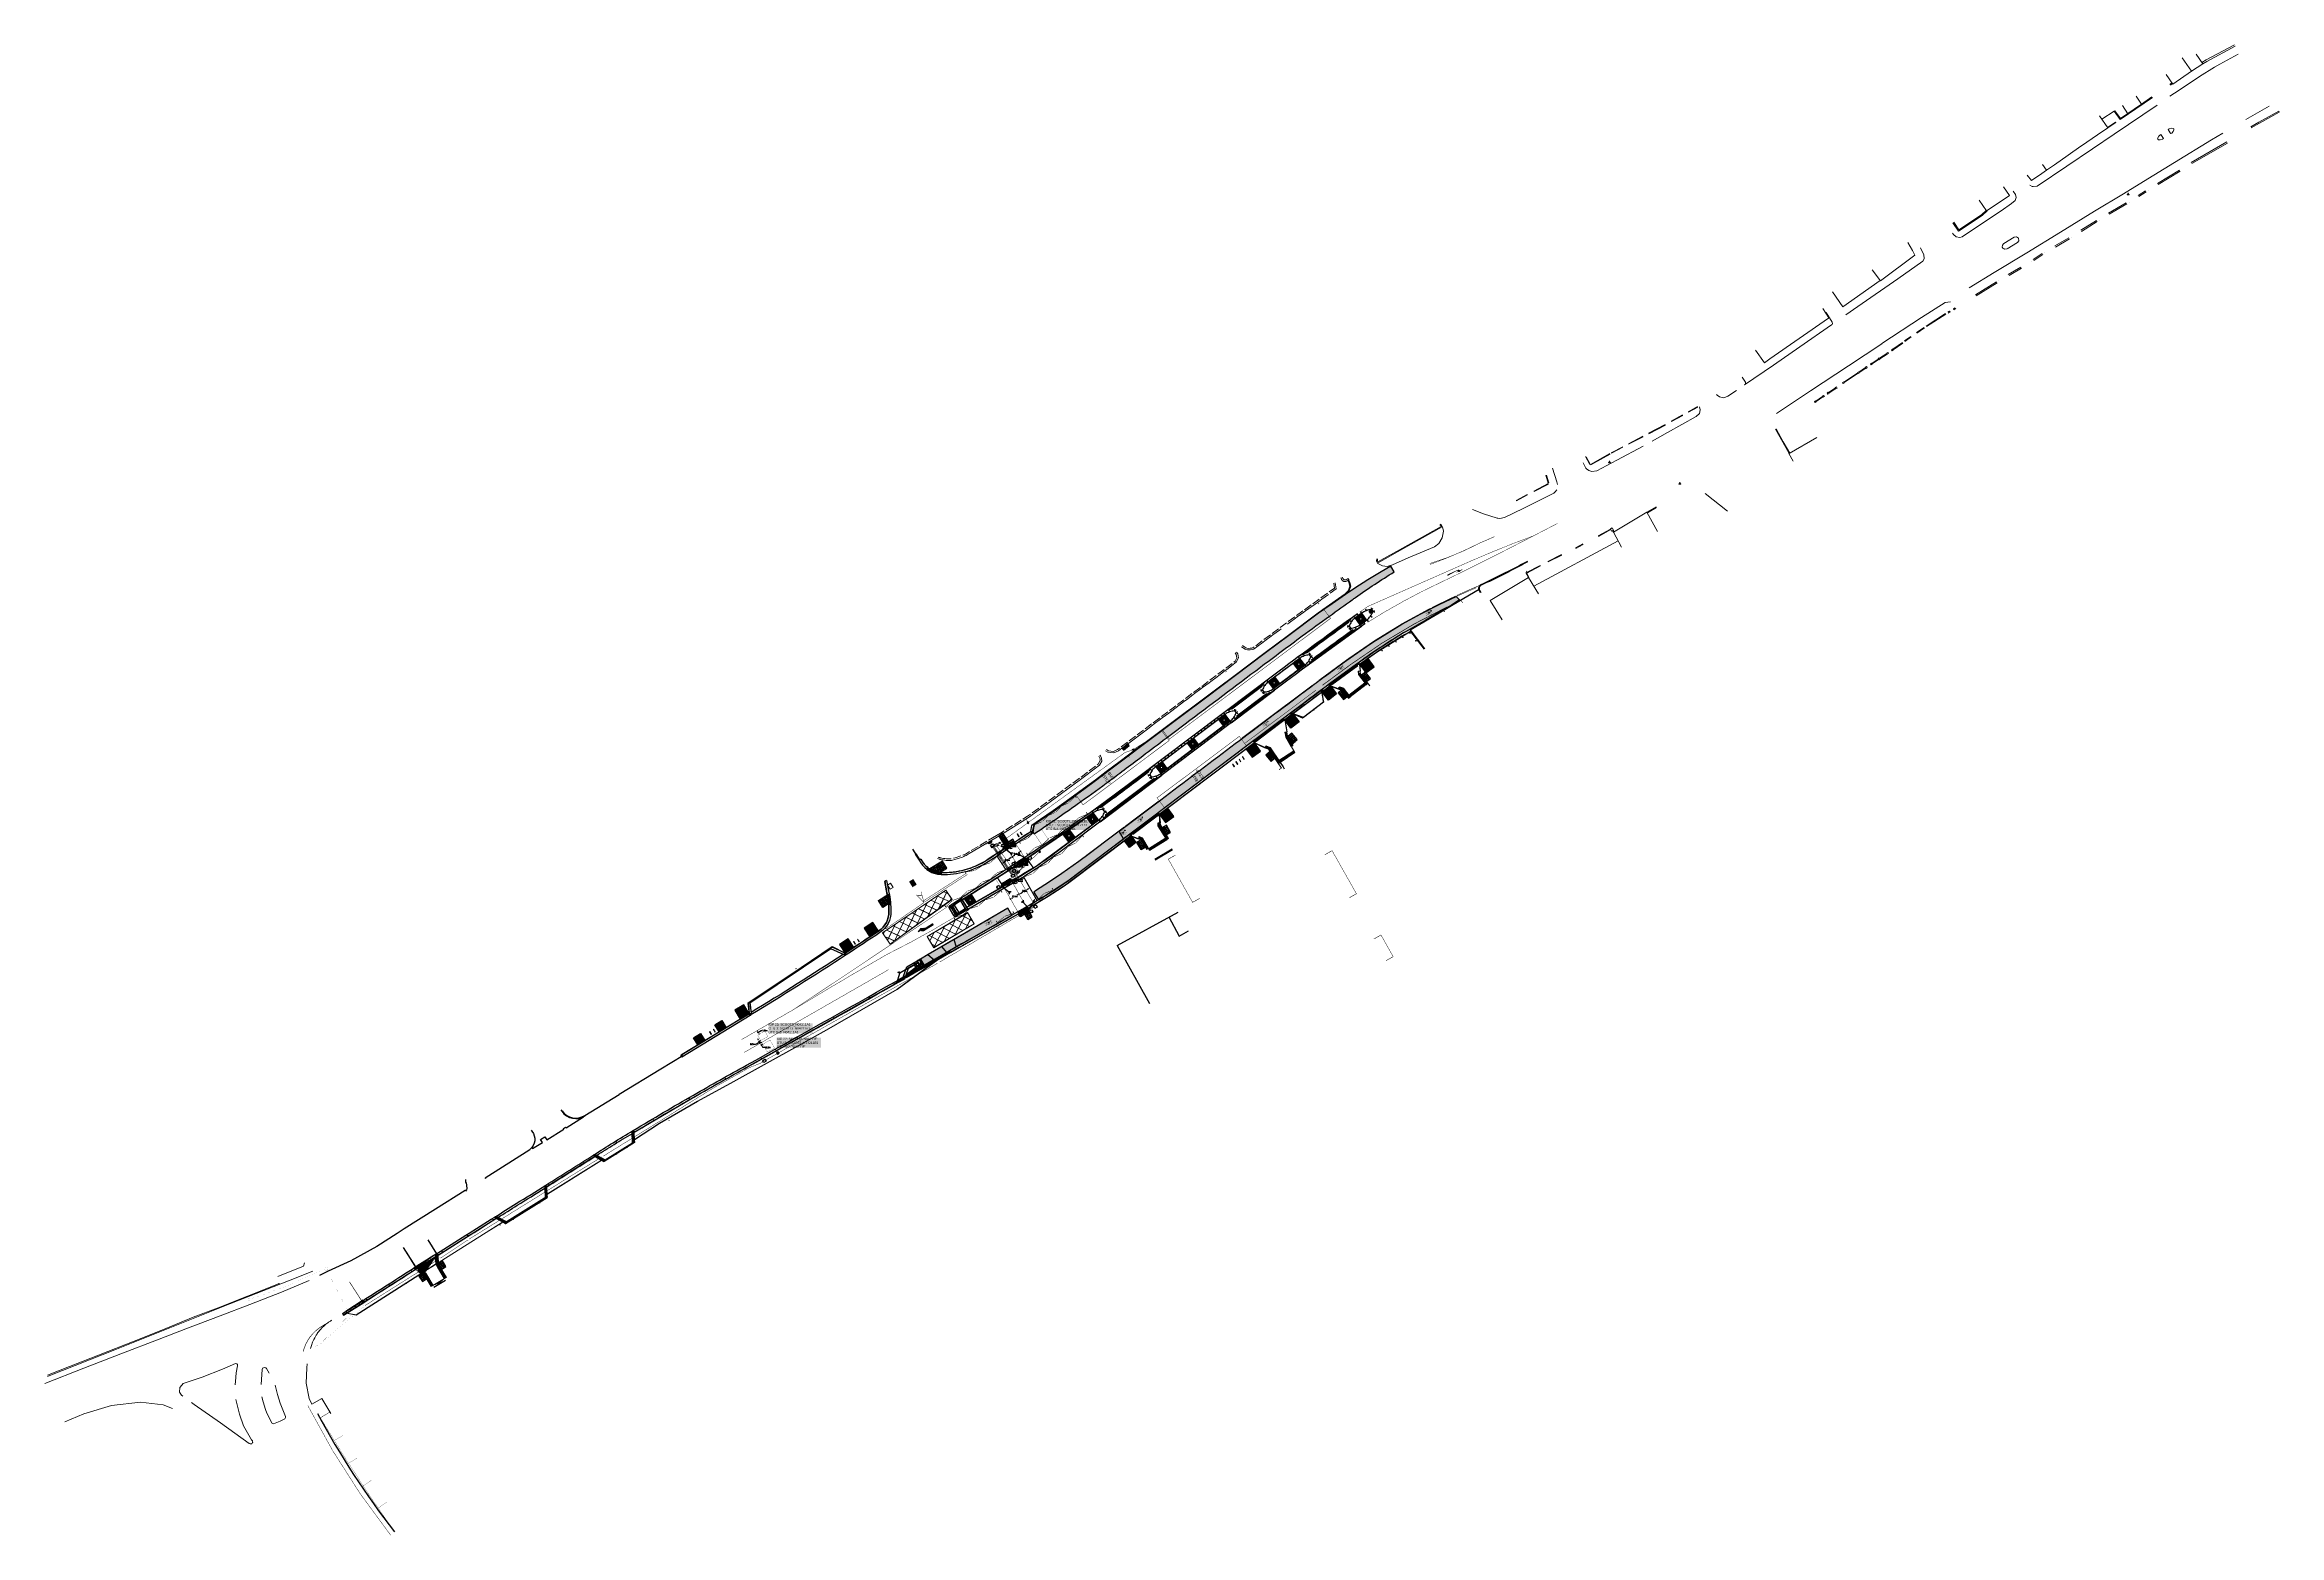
# Model space of a CAD drawing. Header units: metres. Extents: x 375221 to 375761, y 165693 to 166053.
import ezdxf
from ezdxf.enums import TextEntityAlignment as Align

# ---------------------------------------------------------------- set-up
doc = ezdxf.new("R2010")
doc.units = ezdxf.units.M
for name, pattern in [('$0$DUCT1', [2, 1, -0.5, 0, -0.5]), ('1004', [6, 4, -2]), ('1009', [0.9, 0.6, -0.3]), ('1010', [2, 1, -1]), ('1025', [2, 1, -1]), ('1055', [0.6, 0.1, -0.5]), ('DUCT1', [2, 1, -0.5, 0, -0.5]), ('ZIGZAG', [2, 1, 0, 1])]:
    doc.linetypes.add(name, pattern=pattern)
for name, color, linetype in [('$03 Coloured surfacing', 41, 'Continuous'), ('$03 Dimensions', 7, 'Continuous'), ('$03 DUCTS', 4, 'DUCT1'), ('$03 Existing traffic signal equipment', 3, 'Continuous'), ('$03 Loops', 1, 'Continuous'), ('$03 Proposed kerbs', 7, 'Continuous'), ('$03 Roadmarkings', 7, 'Continuous'), ('$03 SIGNALS', 140, 'Continuous'), ('$03 Street furniture', 7, 'Continuous'), ('$03 STUDS & ZIG ZAGS', 7, 'Continuous'), ('$03 Surfacing black', 7, 'Continuous'), ('$03 Tactiles', 1, 'Continuous'), ('$03 Traffic signs', 7, 'Continuous'), ('03Revised kerbing', 7, 'Continuous'), ('1Kerbing', 7, 'Continuous'), ('bd-Hatch', 252, 'Continuous'), ('BUILDING', 8, 'Continuous'), ('CONTROL', 8, 'Continuous'), ('KERB', 7, 'Continuous'), ('Pole Numbers', 160, 'Continuous'), ('RoadMarkings -Signs', 7, 'Continuous'), ('SETOUT', 5, 'Continuous'), ('SIGNALS', 140, 'Continuous'), ('VIEW', 8, 'Continuous'), ('WALL', 8, 'Continuous'), ('XRefs', 251, 'Continuous')]:
    doc.layers.add(name, color=color, linetype=linetype)
doc.layers.add('$03 Existing KERB', color=252, linetype='Continuous', lineweight=0)
doc.layers.add('bd-street furniture', color=7, linetype='Continuous', lineweight=30)
doc.layers.add('02 GA  6 E Services -64 Communications', color=7, linetype='Continuous', lineweight=0, true_color=0xff4000)
doc.styles.add('Arial', font='arial.ttf')
doc.styles.add('ROMANS', font='romans__.ttf')
doc.styles.get("Standard").update_dxf_attribs({"font": 'arial.ttf'})
doc.styles.add('x-signals DS SRM TEMP$0$x-signals$0$STANDARD', font='txt')
doc.dimstyles.new('$0$STANDARD', dxfattribs={"dimtxt": 0.35, "dimasz": 0.35, "dimexe": 0.18, "dimexo": 0.0625, "dimgap": 0.09, "dimtad": 0, "dimtih": 1, "dimtoh": 1, "dimdec": 1, "dimzin": 0, "dimdsep": 46, "dimtxsty": 'ROMANS', "dimcen": 0.09, "dimclrd": 256, "dimclre": 256, "dimclrt": 256, "dimadec": 0, "dimazin": 0, "dimtfac": 1, "dimtdec": 1, "dimtofl": 0, "dimtmove": 0, "dimatfit": 3, "dimfxl": 1, "dimtolj": 1, "dimtzin": 0, "dimlwd": -1, "dimlwe": -1, "dimarcsym": 0})
pattern_1 = [(90, (375301.16046, 165714.78292), (-0.14142141, 3e-17), [])]
pattern_2 = [(37.5, (375301.16032, 165714.7831), (-0.0160003, 0.4894134), [0, -0.38608014, 0, -0.43180016, 0, -0.41275015]), (7.5, (375301.1603, 165714.7831), (0.4495234, 0.7168254), [0, -0.20828008, 0, -0.34798013, 0, -0.13335005]), (327.5, (375300.8479, 165714.7831), (0.79099266, 0.0014372), [0, -0.12700005, 0, -0.45720017, 0, -0.5969002]), (317.5, (375300.8479, 165714.7831), (0.7635567, 0.2229294), [0, -0.0635, 0, -0.2997201, 0, -0.34290012])]
pattern_3 = [(90, (-0.125, 1), (-0.0047625, 4e-19), []), (180, (-0.125, 1), (-4e-19, -0.0047625), [])]

# ---------------------------------------------------------------- blocks, each defined once
blk = doc.blocks.new('*D16')
at = {"layer": '$03 Dimensions', "linetype": 'Continuous', "transparency": 16777216}
for p, q in [((375454.82, 165846.64), (375454.64, 165846.96)), ((375455.03, 165846.97), (375455.3, 165847.12)), ((375456.51, 165847.81), (375456.24, 165847.66)), ((375456.9, 165847.83), (375456.72, 165848.14))]:
    blk.add_line(p, q, dxfattribs=at)
for points in [[(375455.01, 165847.02), (375455.06, 165846.92), (375454.73, 165846.8)], [(375456.48, 165847.86), (375456.54, 165847.76), (375456.81, 165847.98)]]:
    blk.add_solid(points, dxfattribs=at)
at = {"layer": 'DEFPOINTS', "color": 0, "linetype": 'Continuous', "transparency": 16777216}
for p in [(375454.85, 165846.59), (375456.81, 165847.98), (375456.93, 165847.77)]:
    blk.add_point(p, dxfattribs=at)
at = {"layer": '$03 Dimensions', "linetype": 'Continuous', "transparency": 16777216, "insert": (375455.77, 165847.39), "char_height": 0.35, "attachment_point": 5, "style": 'ROMANS'}
blk.add_mtext('\\A1;2.4m', dxfattribs=at)
blk = doc.blocks.new('*D17')
at = {"layer": '$03 Dimensions', "linetype": 'Continuous', "transparency": 16777216}
for p, q in [((375459.11, 165849.29), (375458.58, 165848.99)), ((375459.39, 165849.52), (375459.33, 165849.62)), ((375456.9, 165847.83), (375456.72, 165848.14)), ((375457.11, 165848.16), (375457.64, 165848.46))]:
    blk.add_line(p, q, dxfattribs=at)
for points in [[(375459.08, 165849.35), (375459.14, 165849.24), (375459.42, 165849.47)], [(375457.09, 165848.21), (375457.14, 165848.11), (375456.81, 165847.98)]]:
    blk.add_solid(points, dxfattribs=at)
at = {"layer": 'DEFPOINTS', "color": 0, "linetype": 'Continuous', "transparency": 16777216}
for p in [(375459.42, 165849.47), (375459.42, 165849.47), (375456.93, 165847.77)]:
    blk.add_point(p, dxfattribs=at)
at = {"layer": '$03 Dimensions', "linetype": 'Continuous', "transparency": 16777216, "insert": (375458.11, 165848.73), "char_height": 0.35, "attachment_point": 5, "style": 'ROMANS'}
blk.add_mtext('\\A1;3.0m', dxfattribs=at)
blk = doc.blocks.new('*D18')
at = {"layer": '$03 Dimensions', "linetype": 'Continuous', "transparency": 16777216}
for p, q in [((375452.57, 165855.48), (375452.74, 165855.22)), ((375452.93, 165855.56), (375453.49, 165855.92)), ((375454.86, 165856.82), (375454.3, 165856.46)), ((375455.08, 165857.12), (375455.25, 165856.86))]:
    blk.add_line(p, q, dxfattribs=at)
for points in [[(375452.9, 165855.61), (375452.97, 165855.51), (375452.64, 165855.37)], [(375454.82, 165856.87), (375454.89, 165856.77), (375455.15, 165857.01)]]:
    blk.add_solid(points, dxfattribs=at)
at = {"layer": 'DEFPOINTS', "color": 0, "linetype": 'Continuous', "transparency": 16777216}
for p in [(375452.53, 165855.53), (375455.04, 165857.17), (375455.15, 165857.01)]:
    blk.add_point(p, dxfattribs=at)
at = {"layer": '$03 Dimensions', "linetype": 'Continuous', "transparency": 16777216, "insert": (375453.9, 165856.19), "char_height": 0.35, "attachment_point": 5, "style": 'ROMANS'}
blk.add_mtext('\\A1;3.0m', dxfattribs=at)
blk = doc.blocks.new('*D19')
at = {"layer": '$03 Dimensions', "linetype": 'Continuous', "transparency": 16777216}
for p, q in [((375455.08, 165857.12), (375455.25, 165856.86)), ((375455.44, 165857.2), (375455.75, 165857.4)), ((375456.87, 165858.14), (375456.56, 165857.94)), ((375457.08, 165858.45), (375457.26, 165858.18))]:
    blk.add_line(p, q, dxfattribs=at)
for points in [[(375455.41, 165857.25), (375455.47, 165857.15), (375455.15, 165857.01)], [(375456.83, 165858.18), (375456.9, 165858.09), (375457.16, 165858.33)]]:
    blk.add_solid(points, dxfattribs=at)
at = {"layer": 'DEFPOINTS', "color": 0, "linetype": 'Continuous', "transparency": 16777216}
for p in [(375455.04, 165857.17), (375457.04, 165858.5), (375457.16, 165858.33)]:
    blk.add_point(p, dxfattribs=at)
at = {"layer": '$03 Dimensions', "linetype": 'Continuous', "transparency": 16777216, "insert": (375456.15, 165857.67), "char_height": 0.35, "attachment_point": 5, "style": 'ROMANS'}
blk.add_mtext('\\A1;2.4m', dxfattribs=at)
blk = doc.blocks.new('Right turn arrow')
at = {"layer": '$03 Roadmarkings', "linetype": 'Continuous', "lineweight": 0}
h = blk.add_hatch(color=256, dxfattribs=at)
edge = h.paths.add_edge_path()
edge.add_line((-2.91, -1), (-3.56, -1.81))
edge.add_line((-3.56, -1.81), (-2.9, -1.42))
edge.add_arc((-2.56, -1.11), 0.455, -137.6733, -106.6328)
edge.add_arc((-2.56, -1.11), 0.455, -106.6328, -59.6065)
edge.add_line((-2.33, -1.51), (0.07, -0.13))
edge.add_line((0.07, -0.13), (-0.07, 0.13))
edge.add_line((-0.07, 0.13), (-2.25, -1.28))
edge.add_arc((-2.37, -1.1), 0.222, -121.7162, -57.0229, ccw=False)
edge.add_line((-2.49, -1.29), (-2.49, -1.29))
edge.add_arc((-2.42, -1.19), 0.12, -170.9977, -121.7153, ccw=False)
edge.add_line((-2.54, -1.2), (-2.09, -0.92))
edge.add_line((-2.09, -0.92), (-2.91, -1))
at = {"layer": '$03 Roadmarkings', "lineweight": 0, "flags": 128}
blk.add_lwpolyline([(0.07, -0.13), (-0.07, 0.13), (-2.25, -1.28, -0.290027), (-2.49, -1.29, -0.218403), (-2.54, -1.2), (-2.09, -0.92), (-2.91, -1), (-3.56, -1.81), (-2.9, -1.42, 0.136849), (-2.69, -1.55, 0.207531), (-2.33, -1.51), (-2.33, -1.51), (0.07, -0.13)], format="xyb", dxfattribs=at)
blk = doc.blocks.new('ZAGBLIP')
at = {"linetype": 'ZIGZAG', "const_width": 0.2}
blk.add_lwpolyline([(0.45, -0.25), (-0.05, -0.25)], dxfattribs=at)
blk = doc.blocks.new('ZIGBLIP')
at = {"linetype": 'ZIGZAG', "const_width": 0.2}
blk.add_lwpolyline([(-0.45, -0.25), (0.05, -0.25)], dxfattribs=at)
blk = doc.blocks.new('ZIG4')
at = {"linetype": 'ZIGZAG'}
for points, const_width in [([(-0.25, 8.93), (-0.75, 8.93)], 0.2), ([(-0.3, 8.67), (-0.7, 6.71)], 0.1), ([(-0.3, 4.57), (-0.7, 6.53)], 0.1), ([(-0.3, 4.4), (-0.7, 2.44)], 0.1), ([(-0.3, 0.31), (-0.7, 2.27)], 0.1)]:
    blk.add_lwpolyline(points, dxfattribs=dict(at, const_width=const_width))
blk = doc.blocks.new('1038R4')
at = {"linetype": 'Continuous'}
for points in [[(0.15, 0), (-0.15, 0), (0.04, 2.4), (-0.08, 2.4)], [(0.06, 2.63), (-0.08, 2.69), (0.08, 2.67), (-0.07, 2.75)], [(0.04, 2.59), (-0.08, 2.63), (0.06, 2.63), (-0.08, 2.69)], [(0.03, 2.53), (-0.08, 2.56), (0.04, 2.59), (-0.08, 2.63)], [(0.04, 2.4), (-0.08, 2.4), (0.03, 2.53), (-0.08, 2.56)], [(0.1, 2.7), (-0.07, 2.82), (0.11, 2.71), (-0.06, 2.88)], [(0.08, 2.67), (-0.07, 2.75), (0.1, 2.7), (-0.07, 2.82)], [(0.11, 2.71), (-0.06, 2.88), (0.13, 2.73), (-0.04, 2.95)], [(0.13, 2.73), (-0.04, 2.95), (0.15, 2.74), (-0.01, 3.01)], [(0.15, 2.74), (-0.01, 3.01), (0.16, 2.75), (0.01, 3.05)], [(0.16, 2.75), (0.01, 3.05), (0.18, 2.76), (0.04, 3.08)], [(0.18, 2.76), (0.04, 3.08), (0.19, 2.77), (0.08, 3.12)], [(0.19, 2.77), (0.08, 3.12), (0.2, 2.77), (0.11, 3.14)], [(0.2, 2.77), (0.11, 3.14), (0.22, 2.78), (0.16, 3.17)], [(0.22, 2.78), (0.16, 3.17), (0.24, 2.79), (0.2, 3.18)], [(0.24, 2.79), (0.2, 3.18), (0.26, 2.79), (0.23, 3.19)], [(0.26, 2.79), (0.23, 3.19), (0.27, 2.8), (0.27, 3.2)], [(0.57, 3.01), (0.26, 4), (0.28, 2.25)]]:
    blk.add_solid(points, dxfattribs=at)
blk = doc.blocks.new('1057m')
at = {"color": 0}
blk.add_line((-0.09, 0.61), (-0.06, 0.56), dxfattribs=at)
at = {"color": 0, "const_width": 0.0301}
for points in [[(-0.44, 1, 0.213749), (-0.49, 0.97, 0.093897), (-0.57, 0.85, 0.050566), (-0.6, 0.71, 0.037992), (-0.62, 0.51, 0.037992), (-0.6, 0.31, 0.050566), (-0.57, 0.16, 0.093897), (-0.49, 0.05, 0.213749), (-0.44, 0.02, 0.213749), (-0.38, 0.05, 0.093897), (-0.31, 0.16, 0.050566), (-0.27, 0.31, 0.037992), (-0.26, 0.51, 0.037992), (-0.27, 0.71, 0.050566), (-0.31, 0.85, 0.093897), (-0.38, 0.97, 0.213749)], [(0.01, 0.7, 0.211848), (-0.01, 0.68, 0.094525), (-0.05, 0.63, 0.051213), (-0.07, 0.55, 0.038544), (-0.08, 0.46, 0.038544), (-0.07, 0.36, 0.051213), (-0.05, 0.29, 0.094525), (-0.01, 0.23, 0.211848), (0.01, 0.22, 0.211848), (0.04, 0.23, 0.094525), (0.08, 0.29, 0.051213), (0.1, 0.36, 0.038544), (0.1, 0.46, 0.038544), (0.1, 0.55, 0.051213), (0.08, 0.63, 0.094525), (0.04, 0.68, 0.211848)], [(0.34, 1, 0.213749), (0.29, 0.97, 0.093897), (0.22, 0.85, 0.050566), (0.18, 0.71, 0.037992), (0.16, 0.51, 0.037992), (0.18, 0.31, 0.050566), (0.22, 0.16, 0.093897), (0.29, 0.05, 0.213749), (0.34, 0.02, 0.213749), (0.4, 0.05, 0.093897), (0.47, 0.16, 0.050566), (0.51, 0.31, 0.037992), (0.53, 0.51, 0.037992), (0.51, 0.71, 0.050566), (0.47, 0.85, 0.093897), (0.4, 0.97, 0.213749)]]:
    blk.add_lwpolyline(points, format="xyb", close=True, dxfattribs=at)
at = {"color": 0}
for points, const_width in [([(-0.44, 0.46), (-0.42, 0.52), (-0.4, 0.59), (-0.39, 0.66), (-0.38, 0.72), (-0.37, 0.79), (-0.36, 0.86), (-0.36, 0.93), (-0.35, 0.99), (-0.35, 1.06), (-0.34, 1.13), (-0.34, 1.2), (-0.34, 1.25), (-0.34, 1.3), (-0.33, 1.34), (-0.33, 1.36), (-0.33, 1.37)], 0.0301), ([(-0.33, 1.33), (0.16, 1.33)], 0.0602), ([(-0.29, 1.01), (-0.33, 1.1)], 0.0482), ([(-0.33, 1.37), (-0.32, 1.58)], 0.0301), ([(-0.3, 1.09), (-0.33, 1.15)], 0.012), ([(-0.33, 1.12), (-0.33, 1.13)], 0.012), ([(-0.32, 1.11), (-0.33, 1.12)], 0.0181), ([(-0.08, 0.58), (-0.29, 1.01)], 0.0476), ([(-0.08, 0.58), (-0.29, 1.01)], 0.0181), ([(-0.09, 0.58), (-0.08, 0.53)], 0.0181), ([(-0.03, 0.76), (-0.03, 0.85)], 0.0602), ([(-0.05, 0.85), (-0.04, 0.85), (-0.04, 0.86), (-0.03, 0.86), (-0.02, 0.85), (-0.02, 0.85)], 0.0181), ([(-0.01, 0.7), (-0.04, 0.78)], 0.0274), ([(0.05, 0.22), (0.07, 0.17)], 0.0274), ([(0.06, 0.67), (0.18, 1.33)], 0.0301), ([(0.07, 0.18), (0.07, 0.09)], 0.0602), ([(0.06, 0.09), (0.07, 0.08), (0.08, 0.08), (0.08, 0.09), (0.09, 0.1)], 0.0181), ([(0.1, 0.46), (0.34, 0.46)], 0.0602), ([(0.16, 1.34), (0.18, 1.34)], 0.0301), ([(0.18, 1.33), (0.18, 1.37)], 0.0181), ([(0.19, 1.36), (0.22, 1.58)], 0.0301), ([(0.34, 0.52), (0.19, 1.35)], 0.0301), ([(0.19, 1.33), (0.19, 1.37)], 0.0181), ([(0.34, 0.52), (0.36, 0.46)], 0.0301), ([(0.36, 0.46), (0.34, 0.43)], 0.0181)]:
    blk.add_lwpolyline(points, dxfattribs=dict(at, const_width=const_width))
for points in [[(-0.32, 1.59, 0.0301, 0.0317, 0), (-0.33, 1.6, 0.0317, 0.0331, 0), (-0.33, 1.61, 0.0331, 0.0343, 0), (-0.34, 1.62, 0.0343, 0.0354, 0), (-0.34, 1.63, 0.0354, 0.0364, 0), (-0.34, 1.64, 0.0364, 0.0372, 0), (-0.35, 1.65, 0.0372, 0.038, 0), (-0.35, 1.65, 0.038, 0.0387, 0), (-0.35, 1.66, 0.0387, 0.0393, 0), (-0.35, 1.66, 0.0393, 0.0399, 0), (-0.36, 1.67, 0.0399, 0.0405, 0), (-0.36, 1.68, 0.0405, 0.0411, 0), (-0.35, 1.68, 0.0411, 0.0417, 0), (-0.35, 1.69, 0.0417, 0.0424, 0), (-0.35, 1.69, 0.0424, 0.0432, 0), (-0.34, 1.7, 0.0432, 0.0441, 0), (-0.34, 1.7, 0.0441, 0.0451, 0), (-0.33, 1.71, 0.0451, 0.0464, 0), (-0.32, 1.72, 0.0464, 0.0478, 0), (-0.31, 1.72, 0.0478, 0.0496, 0), (-0.29, 1.73, 0.0496, 0.0516, 0), (-0.27, 1.73, 0.0516, 0.054, 0), (-0.25, 1.73, 0.054, 0.0569, 0), (-0.23, 1.74, 0.0569, 0.0602, 0), (-0.2, 1.74, 0.0602, 0.0602, 0)], [(0.11, 1.63, 0.0301, 0.0903, 0), (0.25, 1.63, 0.0903, 0.0301, 0), (0.31, 1.65, 0.0301, 0.0301, 0)]]:
    blk.add_lwpolyline(points, format="xyseb", dxfattribs=at)
for points in [[(-0.06, 0.85), (-0.05, 0.85), (-0.05, 0.85), (-0.05, 0.85), (-0.05, 0.86), (-0.05, 0.86), (-0.05, 0.86), (-0.05, 0.86), (-0.05, 0.86), (-0.05, 0.86), (-0.05, 0.86), (-0.05, 0.86), (-0.04, 0.86), (-0.04, 0.86), (-0.04, 0.86), (-0.04, 0.87), (-0.04, 0.87), (-0.04, 0.87), (-0.04, 0.87), (-0.04, 0.87), (-0.04, 0.87), (-0.04, 0.87), (-0.04, 0.87), (-0.04, 0.87), (-0.03, 0.87), (-0.03, 0.87), (-0.03, 0.87), (-0.03, 0.87), (-0.03, 0.87), (-0.03, 0.87), (-0.03, 0.87), (-0.03, 0.87), (-0.03, 0.87), (-0.03, 0.87), (-0.03, 0.87), (-0.03, 0.87), (-0.02, 0.87), (-0.02, 0.87), (-0.02, 0.86), (-0.02, 0.86), (-0.02, 0.86), (-0.02, 0.86), (-0.02, 0.86), (-0.02, 0.86), (-0.02, 0.86), (-0.02, 0.86), (-0.02, 0.86), (-0.02, 0.86), (-0.02, 0.86), (-0.02, 0.86), (-0.02, 0.86), (-0.02, 0.86), (-0.02, 0.85), (-0.02, 0.85), (-0.01, 0.85), (-0.01, 0.85), (-0.01, 0.85)], [(0.05, 0.09), (0.05, 0.09), (0.05, 0.09), (0.05, 0.08), (0.06, 0.08), (0.06, 0.08), (0.06, 0.08), (0.06, 0.07), (0.06, 0.07), (0.06, 0.07), (0.06, 0.07), (0.06, 0.07), (0.07, 0.07), (0.07, 0.07), (0.07, 0.07), (0.07, 0.07), (0.07, 0.06), (0.07, 0.06), (0.07, 0.06), (0.07, 0.06), (0.07, 0.06), (0.07, 0.06), (0.07, 0.06), (0.08, 0.06), (0.08, 0.06), (0.08, 0.06), (0.08, 0.06), (0.08, 0.07), (0.08, 0.07), (0.08, 0.07), (0.08, 0.07), (0.08, 0.07), (0.09, 0.07), (0.09, 0.07), (0.09, 0.08), (0.09, 0.08), (0.09, 0.08), (0.09, 0.08), (0.09, 0.09), (0.1, 0.09), (0.1, 0.09)]]:
    blk.add_lwpolyline(points, dxfattribs=at)
for points in [[(-0.06, 0.85), (-0.05, 0.85), (-0.05, 0.86), (-0.04, 0.87)], [(0.05, 0.09), (0.05, 0.08), (0.06, 0.07), (0.07, 0.06)], [(0.06, 0.07), (0.07, 0.06), (0.08, 0.06), (0.08, 0.07)]]:
    blk.add_solid(points, dxfattribs=at)
blk = doc.blocks.new('Pole box')
at = {"layer": '$03 DUCTS', "linetype": 'Continuous', "transparency": 33554559}
h = blk.add_hatch(color=256, dxfattribs=at)
h.dxf.hatch_style = 1
h.paths.add_polyline_path([(0.1, -0.1), (-0.1, -0.1), (-0.1, 0.1), (-0.15, 0.15), (-0.15, -0.15), (0.15, -0.15)], flags=17)
h = blk.add_hatch(color=256, dxfattribs=at)
h.dxf.hatch_style = 1
h.paths.add_polyline_path([(0.15, 0.15), (-0.15, 0.15), (-0.1, 0.1), (0.1, 0.1), (0.1, -0.1), (0.15, -0.15)], flags=17)
at = {"layer": '$03 DUCTS', "linetype": 'Continuous'}
for points in [[(-0.15, -0.15), (0.15, -0.15), (0.15, 0.15), (-0.15, 0.15)], [(-0.1, -0.1), (0.1, -0.1), (0.1, 0.1), (-0.1, 0.1)]]:
    blk.add_lwpolyline(points, close=True, dxfattribs=at)
at = {"layer": '$03 DUCTS', "linetype": 'Continuous', "const_width": 0.025}
blk.add_lwpolyline([(-0.1, 0.1), (0.1, -0.1)], dxfattribs=at)
blk = doc.blocks.new('Traffic sign')
at = {"layer": '$03 Traffic signs', "linetype": 'Continuous', "const_width": 0.075}
blk.add_lwpolyline([(-0.06, 0, 1), (0.06, 0, 1)], format="xyb", close=True, dxfattribs=at)
at = {"layer": '$03 Traffic signs', "linetype": 'Continuous', "const_width": 0.05}
blk.add_lwpolyline([(0.03, 0.23), (0.2, -0.12)], dxfattribs=at)
blk = doc.blocks.new('Duct box')
at = {"layer": '$03 DUCTS', "linetype": 'Continuous', "transparency": 33554559}
h = blk.add_hatch(color=256, dxfattribs=at)
h.dxf.hatch_style = 1
h.paths.add_polyline_path([(0.175, -0.175), (-0.175, -0.175), (-0.175, 0.175), (-0.225, 0.225), (-0.225, -0.225), (0.225, -0.225)], flags=17)
h = blk.add_hatch(color=256, dxfattribs=at)
h.dxf.hatch_style = 1
h.paths.add_polyline_path([(0.225, 0.225), (-0.225, 0.225), (-0.175, 0.175), (0.175, 0.175), (0.175, -0.175), (0.225, -0.225)], flags=17)
at = {"layer": '$03 DUCTS', "linetype": 'Continuous'}
for points in [[(-0.225, -0.225), (0.225, -0.225), (0.225, 0.225), (-0.225, 0.225)], [(-0.175, -0.175), (0.175, -0.175), (0.175, 0.175), (-0.175, 0.175)]]:
    blk.add_lwpolyline(points, close=True, dxfattribs=at)
at = {"layer": '$03 DUCTS', "linetype": 'Continuous', "const_width": 0.025}
blk.add_lwpolyline([(-0.175, 0.175), (0.175, -0.175)], dxfattribs=at)
blk = doc.blocks.new('x-signals DS SRM TEMP$0$x-signals$0$HD082')
at = {"layer": 'SIGNALS', "extrusion": (1.22461e-16, 1, 6.12303e-17)}
h = blk.add_hatch(dxfattribs=at)
h.set_pattern_fill('ANSI37', color=256, scale=0.0015, angle=45, style=0)
h.set_pattern_definition([(90, (-0.658144, 0.99967), (-0.0047625, 4e-19), []), (180, (-0.658144, 0.99967), (-4e-19, -0.0047625), [])])
h.paths.add_polyline_path([(0.03, 1.15), (0.05, 1.15), (0.02, 1.21), (0.01, 1.25), (0.03, 1.25), (0.03, 1.24), (0.03, 1.23), (0.03, 1.22), (0.04, 1.22), (0.04, 1.22), (0.04, 1.22), (0.04, 1.24), (0.03, 1.25), (0.03, 1.26), (0.01, 1.27), (0.01, 1.27), (0.01, 1.27), (0.01, 1.28), (0.01, 1.28), (0.01, 1.29), (0.01, 1.3), (0.01, 1.3), (0, 1.3), (-0.01, 1.3), (-0.01, 1.29), (-0.01, 1.29), (-0.01, 1.28), (-0.01, 1.28), (-0.01, 1.27), (-0.01, 1.27), (-0.01, 1.27), (-0.02, 1.27), (-0.02, 1.26), (-0.03, 1.25), (-0.04, 1.24), (-0.04, 1.23), (-0.05, 1.23), (-0.06, 1.23), (-0.06, 1.22), (-0.05, 1.22), (-0.03, 1.23), (-0.02, 1.24), (-0.01, 1.22), (-0.05, 1.16), (-0.05, 1.16), (-0.04, 1.15), (-0.02, 1.17), (0, 1.2), (0.03, 1.15)])
at = {"layer": 'SIGNALS', "extrusion": (-1.22461e-16, 1, 6.12303e-17)}
h = blk.add_hatch(dxfattribs=at)
h.set_pattern_fill('ANSI37', color=256, scale=0.0015, angle=45, style=0)
h.set_pattern_definition([(90, (0.125, 1), (0.0047625, 4e-19), []), (7e-15, (0.125, 1), (4e-19, -0.0047625), [])])
h.paths.add_polyline_path([(0, 1.48), (0, 1.48), (0.01, 1.47), (0.01, 1.47), (0.01, 1.46), (0, 1.45), (0.03, 1.45), (0.03, 1.44), (0.04, 1.43), (0.04, 1.42), (0.04, 1.41), (0.04, 1.41), (0.03, 1.39), (0.03, 1.38), (0.02, 1.39), (0.03, 1.41), (0.02, 1.43), (0.02, 1.4), (0.02, 1.39), (0.03, 1.33), (0.04, 1.32), (0.02, 1.32), (0, 1.38), (-0.02, 1.32), (-0.04, 1.32), (-0.03, 1.33), (-0.02, 1.39), (-0.02, 1.4), (-0.02, 1.43), (-0.03, 1.41), (-0.02, 1.39), (-0.03, 1.38), (-0.03, 1.39), (-0.04, 1.41), (-0.04, 1.41), (-0.04, 1.42), (-0.04, 1.43), (-0.03, 1.44), (-0.03, 1.45), (0, 1.45), (-0.01, 1.46), (-0.01, 1.47), (-0.01, 1.47), (0, 1.48)])
at = {"layer": 'SIGNALS', "extrusion": (1.22461e-16, 1, 6.12303e-17)}
h = blk.add_hatch(dxfattribs=at)
h.set_pattern_fill('ANSI37', color=256, scale=0.0015, angle=45, style=0)
h.set_pattern_definition(pattern_3)
h.paths.add_polyline_path([(-0.02, 1.04), (0.02, 1.04), (0.02, 1.08), (-0.02, 1.08)])
at = {"layer": 'SIGNALS', "linetype": 'Continuous'}
for p, q in [((0.5, 1.5), (-0.5, 1.5)), ((0, 1), (0, 0))]:
    blk.add_line(p, q, dxfattribs=at)
at = {"layer": 'SIGNALS', "extrusion": (1.22461e-16, 1, 6.12303e-17), "elevation": 0.26, "flags": 128}
blk.add_lwpolyline([(0.03, 1.15), (0.05, 1.15), (0.02, 1.21), (0.01, 1.25), (0.03, 1.25), (0.03, 1.24), (0.03, 1.23), (0.03, 1.22), (0.04, 1.22), (0.04, 1.22), (0.04, 1.22), (0.04, 1.24), (0.03, 1.25), (0.03, 1.26), (0.01, 1.27), (0.01, 1.27), (0.01, 1.27), (0.01, 1.28), (0.01, 1.28), (0.01, 1.29), (0.01, 1.3), (0.01, 1.3), (0, 1.3), (-0.01, 1.3), (-0.01, 1.29), (-0.01, 1.29), (-0.01, 1.28), (-0.01, 1.28), (-0.01, 1.27), (-0.01, 1.27), (-0.01, 1.27), (-0.02, 1.27), (-0.02, 1.26), (-0.03, 1.25), (-0.04, 1.24), (-0.04, 1.23), (-0.05, 1.23), (-0.06, 1.23), (-0.06, 1.22), (-0.05, 1.22), (-0.03, 1.23), (-0.02, 1.24), (-0.01, 1.22), (-0.05, 1.16), (-0.05, 1.16), (-0.04, 1.15), (-0.02, 1.17), (0, 1.2), (0.03, 1.15)], close=True, dxfattribs=at)
at = {"layer": 'SIGNALS', "extrusion": (-1.22461e-16, 1, 6.12303e-17), "elevation": 0.26}
blk.add_lwpolyline([(0, 1.48), (0, 1.48), (0.01, 1.47), (0.01, 1.47), (0.01, 1.46), (0, 1.45), (0.03, 1.45), (0.03, 1.44), (0.04, 1.43), (0.04, 1.42), (0.04, 1.41), (0.04, 1.41), (0.03, 1.39), (0.03, 1.38), (0.02, 1.39), (0.03, 1.41), (0.02, 1.43), (0.02, 1.4), (0.02, 1.39), (0.03, 1.33), (0.04, 1.32), (0.02, 1.32), (0, 1.38), (-0.02, 1.32), (-0.04, 1.32), (-0.03, 1.33), (-0.02, 1.39), (-0.02, 1.4), (-0.02, 1.43), (-0.03, 1.41), (-0.02, 1.39), (-0.03, 1.38), (-0.03, 1.39), (-0.04, 1.41), (-0.04, 1.41), (-0.04, 1.42), (-0.04, 1.43), (-0.03, 1.44), (-0.03, 1.45), (0, 1.45), (-0.01, 1.46), (-0.01, 1.47), (-0.01, 1.47), (0, 1.48)], close=True, dxfattribs=at)
at = {"layer": 'SIGNALS', "extrusion": (1.22461e-16, 1, 6.12303e-17), "elevation": 0.26}
for points in [[(-0.03, 1.03), (0.03, 1.03), (0.03, 1.09), (-0.03, 1.09)], [(-0.02, 1.04), (0.02, 1.04), (0.02, 1.08), (-0.02, 1.08)]]:
    blk.add_lwpolyline(points, close=True, dxfattribs=at)
at = {"layer": 'SIGNALS', "linetype": 'Continuous'}
blk.add_arc((0, 1.5), 0.5, 180, 0, dxfattribs=at)
at = {"layer": 'SIGNALS'}
blk.add_solid([(0, 1.5), (0.25, 2), (-0.25, 2)], dxfattribs=at)
at = {"layer": 'SIGNALS', "style": 'x-signals DS SRM TEMP$0$x-signals$0$STANDARD', "flags": 9}
for tag, p in [('SUPPORT', (1, 1.25)), ('CABLE', (1, 0.5)), ('TYPE', (1, 0)), ('FEATURES', (1, 1)), ('HEIGHT', (1, 0.75)), ('PHASE', (1, 0.25)), ('SITE', (1, -0.5)), ('NUM', (1, -0.25)), ('IDENT', (1, -0.75))]:
    blk.add_attdef(tag, p, '', height=0.2, dxfattribs=at)
at = {"layer": 'SIGNALS', "style": 'x-signals DS SRM TEMP$0$x-signals$0$STANDARD', "flags": 3}
blk.add_attdef('SIG', (0, 0), '', height=0.2, rotation=270, dxfattribs=at)
blk = doc.blocks.new('x-signals DS SRM TEMP$0$Xref-Ambury Puffin$0$irdet')
at = {"layer": 'SIGNALS', "linetype": 'Continuous'}
for p, q in [((0, 2.5), (-0.5, 3.25)), ((0, 2.5), (0.5, 3.25)), ((0, 0), (0, 3.25))]:
    blk.add_line(p, q, dxfattribs=at)
blk.add_solid([(0.03, -0.07, 3.3), (0.03, 0.12, 3.3), (-0.03, -0.07, 3.3), (-0.03, 0.12, 3.3)], dxfattribs=at)
blk = doc.blocks.new('x-signals DS SRM TEMP$0$Xref-Ambury Puffin$0$detect_visual')
at = {"layer": 'SIGNALS', "linetype": 'Continuous'}
for p, q in [((-0.6, 2.42), (-0.6, 1.87)), ((0.6, 1.97), (-0.6, 1.97)), ((0.6, 1.87), (-0.6, 1.87)), ((0, 0), (0, 1.87)), ((0.6, 2.42), (0.6, 1.87))]:
    blk.add_line(p, q, dxfattribs=at)
for centre, radius, start, end in [((0, 2.46), 1.28, 67.78031, 112.21969), ((0, 2.53), 0.862, 63.57033, 116.42967), ((0, 2.53), 0.518, 56.61212, 123.38788), ((0, 2.46), 0.255, 43.08645, 136.91355)]:
    blk.add_arc(centre, radius, start, end, dxfattribs=at)
blk = doc.blocks.new('x-signals DS SRM TEMP$0$x-signals$0$mwave')
at = {"layer": 'SIGNALS', "linetype": 'Continuous'}
for p, q in [((-0.2, 1.5), (-0.2, 3)), ((-0.2, 1.5), (0.2, 1.5)), ((0, 0), (0, 1.5)), ((0.2, 1.5), (0.2, 3))]:
    blk.add_line(p, q, dxfattribs=at)
blk.add_solid([(0.03, -0.07, 3.3), (0.03, 0.12, 3.3), (-0.03, -0.07, 3.3), (-0.03, 0.12, 3.3)], dxfattribs=at)
blk = doc.blocks.new('x-signals DS SRM TEMP$0$x-signals$0$HD080F SHORT')
at = {"layer": 'SIGNALS'}
blk.add_hatch(color=256, dxfattribs=at).paths.add_polyline_path([(0, 0.25), (-0.25, 0.75), (0.25, 0.75)])
at = {"layer": 'SIGNALS', "extrusion": (1.22461e-16, 1, 6.12303e-17)}
h = blk.add_hatch(dxfattribs=at)
h.set_pattern_fill('ANSI37', color=256, scale=0.0015, angle=45, style=0)
h.set_pattern_definition(pattern_3)
h.paths.add_polyline_path([(-0.02, 1.04), (0.02, 1.04), (0.02, 1.08), (-0.02, 1.08)])
at = {"layer": 'SIGNALS'}
blk.add_line((0.5, 0.25), (-0.5, 0.25), dxfattribs=at)
at = {"layer": 'SIGNALS', "linetype": 'Continuous', "flags": 128}
blk.add_lwpolyline([(0, 0.25), (-0.25, 0.75), (0.25, 0.75)], close=True, dxfattribs=at)
at = {"layer": 'SIGNALS', "extrusion": (0, -1, 0), "elevation": -0.26}
blk.add_lwpolyline([(-0.08, 1.16), (0.08, 1.16), (0.08, 1.12), (-0.08, 1.12)], close=True, dxfattribs=at)
at = {"layer": 'SIGNALS', "extrusion": (1.22461e-16, 1, 6.12303e-17), "elevation": 0.26}
for points in [[(-0.03, 1.03), (0.03, 1.03), (0.03, 1.09), (-0.03, 1.09)], [(-0.02, 1.04), (0.02, 1.04), (0.02, 1.08), (-0.02, 1.08)]]:
    blk.add_lwpolyline(points, close=True, dxfattribs=at)
at = {"layer": 'SIGNALS', "style": 'x-signals DS SRM TEMP$0$x-signals$0$STANDARD', "flags": 9}
for tag, p in [('SUPPORT', (1, 1.25)), ('CABLE', (1, 0.5)), ('TYPE', (1, 0)), ('FEATURES', (1, 1)), ('HEIGHT', (1, 0.75)), ('PHASE', (1, 0.25)), ('SITE', (1, -0.5)), ('NUM', (1, -0.25)), ('IDENT', (1, -0.75))]:
    blk.add_attdef(tag, p, '', height=0.2, dxfattribs=at)
at = {"layer": 'SIGNALS', "style": 'x-signals DS SRM TEMP$0$x-signals$0$STANDARD', "flags": 3}
blk.add_attdef('SIG', (0, 0), '', height=0.2, rotation=270, dxfattribs=at)
blk = doc.blocks.new('HD001P')
at = {"linetype": 'Continuous'}
blk.add_line((0, 2.75), (0, 0), dxfattribs=at)
blk.add_solid([(0.38, 2.75), (-0.38, 2.75), (0, 4)], dxfattribs=at)
at = {"layer": 'VIEW', "color": 1, "linetype": 'Continuous', "extrusion": (0, 1, 0), "const_width": 0.1, "elevation": 0.27}
blk.add_lwpolyline([(0.05, 2.94, 1), (-0.05, 2.94, 1)], format="xyb", close=True, dxfattribs=at)
at = {"layer": 'VIEW', "color": 2, "linetype": 'Continuous', "extrusion": (0, 1, 0), "const_width": 0.1, "elevation": 0.27}
blk.add_lwpolyline([(0.05, 2.62, 1), (-0.05, 2.62, 1)], format="xyb", close=True, dxfattribs=at)
at = {"layer": 'VIEW', "color": 3, "linetype": 'Continuous', "extrusion": (0, 1, 0), "const_width": 0.1, "elevation": 0.27}
blk.add_lwpolyline([(0.05, 2.3, 1), (-0.05, 2.3, 1)], format="xyb", close=True, dxfattribs=at)
at = {"layer": 'VIEW', "color": 7, "linetype": 'Continuous'}
for points in [[(-0.2, 0.27, 2.1), (-0.29, 0.27, 2.1), (-0.29, 0.27, 3.2), (-0.2, 0.27, 3.2)], [(0.29, 0.27, 2.1), (0.2, 0.27, 2.1), (0.2, 0.27, 3.2), (0.29, 0.27, 3.2)]]:
    blk.add_3dface(points, dxfattribs=at)
at = {"layer": 'VIEW', "linetype": 'Continuous'}
for points in [[(0.2, 0.27, 2.1), (-0.2, 0.27, 2.1), (-0.2, 0.27, 3.2), (0.2, 0.27, 3.2)], [(-0.2, 0.21, 2.1), (-0.2, 0.27, 2.1), (-0.2, 0.27, 3.2), (-0.2, 0.21, 3.2)], [(-0.03, 0.12, 2.1), (-0.03, 0.27, 2.1), (-0.2, 0.27, 2.1), (-0.2, 0.21, 2.1)], [(-0.03, 0.12, 3.2), (-0.03, 0.27, 3.2), (-0.2, 0.27, 3.2), (-0.2, 0.21, 3.2)], [(-0.2, 0.21, 2.1), (-0.03, 0.12, 2.1), (-0.03, 0.12, 3.2), (-0.2, 0.21, 3.2)], [(0.03, 0.27, 2.1), (0.03, 0.12, 2.1), (-0.03, 0.12, 2.1), (-0.03, 0.27, 2.1)], [(0.03, 0.27, 3.2), (0.03, 0.12, 3.2), (-0.03, 0.12, 3.2), (-0.03, 0.27, 3.2)], [(-0.03, 0.12, 2.1), (0.03, 0.12, 2.1), (0.03, 0.12, 3.2), (-0.03, 0.12, 3.2)], [(0.2, 0.21, 2.1), (0.2, 0.27, 2.1), (0.03, 0.27, 2.1), (0.03, 0.12, 2.1)], [(0.2, 0.21, 3.2), (0.2, 0.27, 3.2), (0.03, 0.27, 3.2), (0.03, 0.12, 3.2)], [(0.03, 0.12, 2.1), (0.2, 0.21, 2.1), (0.2, 0.21, 3.2), (0.03, 0.12, 3.2)], [(0.2, 0.21, 2.1), (0.2, 0.27, 2.1), (0.2, 0.27, 3.2), (0.2, 0.21, 3.2)]]:
    blk.add_3dface(points, dxfattribs=at)
mesh = blk.add_polymesh((13, 3), dxfattribs=at)
for k, corner in enumerate([(0.11, 0.27, 2.88), (0.11, 0.39, 2.88), (0.11, 0.52, 2.88), (0.12, 0.27, 2.92), (0.12, 0.39, 2.92), (0.12, 0.52, 2.92), (0.12, 0.27, 2.96), (0.12, 0.39, 2.96), (0.12, 0.52, 2.96), (0.11, 0.27, 3), (0.11, 0.39, 3), (0.11, 0.52, 3), (0.08, 0.27, 3.04), (0.08, 0.39, 3.04), (0.08, 0.52, 3.04), (0.04, 0.27, 3.06), (0.04, 0.39, 3.06), (0.04, 0.52, 3.06), (0, 0.27, 3.06), (0, 0.39, 3.06), (0, 0.52, 3.06), (-0.04, 0.27, 3.06), (-0.04, 0.39, 3.06), (-0.04, 0.52, 3.06), (-0.08, 0.27, 3.04), (-0.08, 0.39, 3.04), (-0.08, 0.52, 3.04), (-0.11, 0.27, 3), (-0.11, 0.39, 3), (-0.11, 0.52, 3), (-0.12, 0.27, 2.96), (-0.12, 0.39, 2.96), (-0.12, 0.52, 2.96), (-0.12, 0.27, 2.92), (-0.12, 0.39, 2.92), (-0.12, 0.52, 2.92), (-0.11, 0.27, 2.88), (-0.11, 0.39, 2.88), (-0.11, 0.52, 2.88)]):
    mesh.set_mesh_vertex(divmod(k, 3), corner)
mesh = blk.add_polymesh((13, 3), dxfattribs=at)
for k, corner in enumerate([(0.11, 0.27, 2.56), (0.11, 0.39, 2.56), (0.11, 0.52, 2.56), (0.12, 0.27, 2.6), (0.12, 0.39, 2.6), (0.12, 0.52, 2.6), (0.12, 0.27, 2.64), (0.12, 0.39, 2.64), (0.12, 0.52, 2.64), (0.11, 0.27, 2.68), (0.11, 0.39, 2.68), (0.11, 0.52, 2.68), (0.08, 0.27, 2.72), (0.08, 0.39, 2.72), (0.08, 0.52, 2.72), (0.04, 0.27, 2.74), (0.04, 0.39, 2.74), (0.04, 0.52, 2.74), (0, 0.27, 2.75), (0, 0.39, 2.75), (0, 0.52, 2.75), (-0.04, 0.27, 2.74), (-0.04, 0.39, 2.74), (-0.04, 0.52, 2.74), (-0.08, 0.27, 2.72), (-0.08, 0.39, 2.72), (-0.08, 0.52, 2.72), (-0.11, 0.27, 2.68), (-0.11, 0.39, 2.68), (-0.11, 0.52, 2.68), (-0.12, 0.27, 2.64), (-0.12, 0.39, 2.64), (-0.12, 0.52, 2.64), (-0.12, 0.27, 2.6), (-0.12, 0.39, 2.6), (-0.12, 0.52, 2.6), (-0.11, 0.27, 2.56), (-0.11, 0.39, 2.56), (-0.11, 0.52, 2.56)]):
    mesh.set_mesh_vertex(divmod(k, 3), corner)
mesh = blk.add_polymesh((13, 3), dxfattribs=at)
for k, corner in enumerate([(0.11, 0.27, 2.24), (0.11, 0.39, 2.24), (0.11, 0.52, 2.24), (0.12, 0.27, 2.28), (0.12, 0.39, 2.28), (0.12, 0.52, 2.28), (0.12, 0.27, 2.32), (0.12, 0.39, 2.32), (0.12, 0.52, 2.32), (0.11, 0.27, 2.36), (0.11, 0.39, 2.36), (0.11, 0.52, 2.36), (0.08, 0.27, 2.4), (0.08, 0.39, 2.4), (0.08, 0.52, 2.4), (0.04, 0.27, 2.42), (0.04, 0.39, 2.42), (0.04, 0.52, 2.42), (0, 0.27, 2.42), (0, 0.39, 2.42), (0, 0.52, 2.42), (-0.04, 0.27, 2.42), (-0.04, 0.39, 2.42), (-0.04, 0.52, 2.42), (-0.08, 0.27, 2.4), (-0.08, 0.39, 2.4), (-0.08, 0.52, 2.4), (-0.11, 0.27, 2.36), (-0.11, 0.39, 2.36), (-0.11, 0.52, 2.36), (-0.12, 0.27, 2.32), (-0.12, 0.39, 2.32), (-0.12, 0.52, 2.32), (-0.12, 0.27, 2.28), (-0.12, 0.39, 2.28), (-0.12, 0.52, 2.28), (-0.11, 0.27, 2.24), (-0.11, 0.39, 2.24), (-0.11, 0.52, 2.24)]):
    mesh.set_mesh_vertex(divmod(k, 3), corner)
blk = doc.blocks.new('tactknob')
at = {"linetype": 'Continuous'}
for p, q in [((-0.25, 1), (-0.75, 1)), ((-0.32, 0.82), (-0.68, 1.18)), ((-0.68, 0.82), (-0.32, 1.18)), ((-0.5, 0.75), (-0.5, 1.25))]:
    blk.add_line(p, q, dxfattribs=at)
blk = doc.blocks.new('pole')
at = {"const_width": 0.25}
blk.add_lwpolyline([(-0.12, 0, 1), (0.12, 0, 1)], format="xyb", close=True, dxfattribs=at)
at = {"layer": 'SETOUT', "const_width": 0.125}
blk.add_lwpolyline([(-0.06, 0, 1), (0.06, 0, 1)], format="xyb", close=True, dxfattribs=at)
at = {"layer": 'VIEW'}
blk.add_lwpolyline([(-0.03, 0.04), (-0.05, 0), (-0.03, -0.04), (0.03, -0.04), (0.05, 0), (0.03, 0.04)], close=True, dxfattribs=at)
blk = doc.blocks.new('*D27')
at = {"layer": '$03 Dimensions', "linetype": 'Continuous', "transparency": 16777216}
for p, q in [((375393.46, 165814.98), (375393.56, 165815.04)), ((375393.73, 165814.39), (375393.58, 165814.65)), ((375393.66, 165814.52), (375394.47, 165814.99)), ((375393.96, 165814.12), (375394.06, 165814.18)), ((375394.47, 165814.99), (375394.65, 165814.99))]:
    blk.add_line(p, q, dxfattribs=at)
for points in [[(375393.63, 165814.68), (375393.53, 165814.62), (375393.41, 165814.95)], [(375393.78, 165814.42), (375393.68, 165814.36), (375393.91, 165814.09)]]:
    blk.add_solid(points, dxfattribs=at)
at = {"layer": 'DEFPOINTS', "color": 0, "linetype": 'Continuous', "transparency": 16777216}
for p in [(375393.41, 165814.95), (375393.41, 165814.95), (375393.91, 165814.09)]:
    blk.add_point(p, dxfattribs=at)
at = {"layer": '$03 Dimensions', "linetype": 'Continuous', "transparency": 16777216, "insert": (375395.33, 165814.99), "char_height": 0.35, "attachment_point": 5, "style": 'ROMANS'}
blk.add_mtext('\\A1;1.0m', dxfattribs=at)
blk = doc.blocks.new('*D28')
at = {"layer": '$03 Dimensions', "linetype": 'Continuous', "transparency": 16777216}
for p, q in [((375393.29, 165811.68), (375393.11, 165811.68)), ((375394.1, 165812.15), (375393.29, 165811.68)), ((375393.8, 165812.67), (375393.63, 165812.97)), ((375394.28, 165812.55), (375393.82, 165812.28)), ((375393.98, 165812.37), (375394.23, 165811.94)), ((375394.53, 165812.11), (375394.07, 165811.84)), ((375394.4, 165811.63), (375394.58, 165811.33))]:
    blk.add_line(p, q, dxfattribs=at)
for points in [[(375393.85, 165812.7), (375393.75, 165812.64), (375393.98, 165812.37)], [(375394.45, 165811.66), (375394.35, 165811.6), (375394.23, 165811.94)]]:
    blk.add_solid(points, dxfattribs=at)
at = {"layer": 'DEFPOINTS', "color": 0, "linetype": 'Continuous', "transparency": 16777216}
for p in [(375394.23, 165811.94), (375394.34, 165812.58), (375394.59, 165812.14)]:
    blk.add_point(p, dxfattribs=at)
at = {"layer": '$03 Dimensions', "linetype": 'Continuous', "transparency": 16777216, "insert": (375392.41, 165811.68), "char_height": 0.35, "attachment_point": 5, "style": 'ROMANS'}
blk.add_mtext('\\A1;0.5m', dxfattribs=at)
blk = doc.blocks.new('*D29')
at = {"layer": '$03 Dimensions', "linetype": 'Continuous', "transparency": 16777216}
for p, q in [((375394.05, 165812.24), (375393.88, 165812.54)), ((375394.53, 165812.11), (375394.07, 165811.84)), ((375394.78, 165811.68), (375394.32, 165811.41)), ((375394.65, 165811.2), (375394.83, 165810.9)), ((375395.4, 165810.9), (375394.83, 165810.9))]:
    blk.add_line(p, q, dxfattribs=at)
for points in [[(375394.1, 165812.27), (375394, 165812.21), (375394.23, 165811.94)], [(375394.7, 165811.23), (375394.6, 165811.17), (375394.48, 165811.5)]]:
    blk.add_solid(points, dxfattribs=at)
at = {"layer": 'DEFPOINTS', "color": 0, "linetype": 'Continuous', "transparency": 16777216}
for p in [(375394.48, 165811.5), (375394.59, 165812.14), (375394.84, 165811.71)]:
    blk.add_point(p, dxfattribs=at)
at = {"layer": '$03 Dimensions', "linetype": 'Continuous', "transparency": 16777216, "insert": (375396.1, 165810.9), "char_height": 0.35, "attachment_point": 5, "style": 'ROMANS'}
blk.add_mtext('\\A1;0.5m', dxfattribs=at)

msp = doc.modelspace()

# ---------------------------------------------------------------- hatches: boundary and pattern name
at = {"layer": '$03 Coloured surfacing', "linetype": 'Continuous', "transparency": 33554559}
h = msp.add_hatch(dxfattribs=at)
h.set_pattern_fill('AR-SAND', color=256, scale=0.01)
h.set_pattern_definition(pattern_2)
edge = h.paths.add_edge_path()
edge.add_line((375460.41, 165864.75), (375460.08, 165863.07))
edge.add_line((375460.08, 165863.07), (375460.44, 165862.54))
edge.add_line((375460.44, 165862.54), (375460.77, 165862.77))
edge.add_arc((375202.02, 166248.09), 464.14, 303.8815, 305.391)
edge.add_arc((375177.71, 166282.79), 506.5, 305.3602, 306.3459)
edge.add_arc((375177.71, 166282.79), 506.5, 306.3459, 306.8748)
edge.add_arc((373110.38, 169028.5), 3943.48, 306.96397, 307.04297)
edge.add_arc((375691.93, 165613.71), 337.33, 126.4163, 127.6253, ccw=False)
edge.add_arc((398491.12, 135392.4), 38194.03, 127.015839, 127.025763, ccw=False)
edge.add_arc((382206.72, 156995.7), 11140.67, 126.916081, 127.033148, ccw=False)
edge.add_arc((376176.36, 165027.34), 1097.14, 126.40212, 127.06186, ccw=False)
edge.add_arc((375881.88, 165428.99), 599.11, 125.7505, 126.53059, ccw=False)
edge.add_arc((377771.72, 162803.89), 3833.71, 125.64914, 125.7505, ccw=False)
edge.add_arc((375624.78, 165797.27), 150.01, 125.2957, 125.6491, ccw=False)
edge.add_arc((375639.48, 165776.5), 175.45, 121.6205, 125.2957, ccw=False)
edge.add_line((375547.5, 165925.91), (375546.67, 165927.26))
edge.add_line((375546.67, 165927.26), (375544.34, 165925.93))
edge.add_line((375544.34, 165925.93), (375541.13, 165923.99))
edge.add_line((375541.13, 165923.99), (375538, 165921.99))
edge.add_line((375538, 165921.99), (375535.73, 165920.46))
edge.add_line((375535.73, 165920.46), (375532.47, 165918.18))
edge.add_line((375532.47, 165918.18), (375529.2, 165915.88))
edge.add_line((375529.2, 165915.88), (375522.03, 165910.52))
edge.add_line((375522.03, 165910.52), (375517.35, 165907.01))
edge.add_line((375517.35, 165907.01), (375509.55, 165901.14))
edge.add_line((375509.55, 165901.14), (375498.84, 165893.12))
edge.add_line((375498.84, 165893.12), (375486.8, 165884.06))
edge.add_line((375486.8, 165884.06), (375482.8, 165881.06))
edge.add_line((375482.8, 165881.06), (375474.98, 165875.15))
edge.add_line((375474.98, 165875.15), (375465.64, 165868.32))
edge.add_line((375465.64, 165868.32), (375462.51, 165866.19))
edge.add_line((375462.51, 165866.19), (375461.18, 165865.28))
edge.add_line((375461.18, 165865.28), (375460.41, 165864.75))
h = msp.add_hatch(dxfattribs=at)
h.set_pattern_fill('AR-SAND', color=256, scale=0.01)
h.set_pattern_definition(pattern_2)
edge = h.paths.add_edge_path()
edge.add_line((375529.57, 165897.11), (375525.55, 165894.09))
edge.add_line((375525.55, 165894.09), (375522.07, 165891.48))
edge.add_line((375522.07, 165891.48), (375521.05, 165890.71))
edge.add_line((375521.05, 165890.71), (375520.6, 165890.37))
edge.add_line((375520.6, 165890.37), (375519.92, 165889.86))
edge.add_line((375519.92, 165889.86), (375515.39, 165886.46))
edge.add_line((375515.39, 165886.46), (375512.3, 165884.13))
edge.add_line((375512.3, 165884.13), (375509.47, 165882))
edge.add_line((375509.47, 165882), (375503.96, 165877.84))
edge.add_line((375503.96, 165877.84), (375492.45, 165869.16))
edge.add_line((375492.45, 165869.16), (375489.26, 165866.76))
edge.add_line((375489.26, 165866.76), (375485.11, 165863.63))
edge.add_line((375485.11, 165863.63), (375482.03, 165861.31))
edge.add_line((375482.03, 165861.31), (375480.96, 165863.19))
edge.add_line((375480.96, 165863.19), (375491.07, 165870.81))
edge.add_arc((386862.28, 150809.7), 18871.71, 126.924311, 127.052977, ccw=False)
edge.add_arc((376101.24, 165128.62), 959.95, 126.65749, 126.89642, ccw=False)
edge.add_arc((376101.24, 165128.62), 959.95, 126.36268, 126.65749, ccw=False)
edge.add_arc((376101.24, 165128.62), 959.95, 126.21787, 126.36268, ccw=False)
edge.add_line((375534.05, 165903.08), (375536.04, 165904.53))
edge.add_line((375536.04, 165904.53), (375539.52, 165907))
edge.add_line((375539.52, 165907), (375542.35, 165908.9))
edge.add_line((375542.35, 165908.9), (375545.7, 165911.03))
edge.add_line((375545.7, 165911.03), (375549.37, 165913.22))
edge.add_line((375549.37, 165913.22), (375553.96, 165915.77))
edge.add_line((375553.96, 165915.77), (375558.36, 165918.02))
edge.add_line((375558.36, 165918.02), (375559.87, 165918.76))
edge.add_line((375559.87, 165918.76), (375562.44, 165919.95))
edge.add_line((375562.44, 165919.95), (375562.55, 165919.84))
edge.add_line((375562.55, 165919.84), (375562.94, 165919.46))
edge.add_line((375562.94, 165919.46), (375563.29, 165919.15))
edge.add_line((375563.29, 165919.15), (375562.69, 165918.73))
edge.add_line((375562.69, 165918.73), (375561.34, 165917.86))
edge.add_line((375561.34, 165917.86), (375558.54, 165916.22))
edge.add_line((375558.54, 165916.22), (375555.15, 165914.25))
edge.add_line((375555.15, 165914.25), (375550.38, 165911.47))
edge.add_line((375550.38, 165911.47), (375549.78, 165911.15))
edge.add_line((375549.78, 165911.15), (375546.34, 165909.02))
edge.add_line((375546.34, 165909.02), (375543.11, 165906.91))
edge.add_line((375543.11, 165906.91), (375540.12, 165904.83))
edge.add_line((375540.12, 165904.83), (375538.04, 165903.33))
edge.add_line((375538.04, 165903.33), (375533.85, 165900.26))
edge.add_line((375533.85, 165900.26), (375531.57, 165898.59))
edge.add_line((375531.57, 165898.59), (375529.57, 165897.11))
h = msp.add_hatch(dxfattribs=at)
h.set_pattern_fill('AR-SAND', color=256, scale=0.01)
h.set_pattern_definition(pattern_2)
h.paths.add_polyline_path([(375460.35, 165848.47), (375461.48, 165846.58), (375464.88, 165848.7), (375468.18, 165850.89), (375470.45, 165852.57), (375472.57, 165854.17), (375475.11, 165856.09), (375478.4, 165858.57), (375480.12, 165859.87), (375482.03, 165861.31), (375480.96, 165863.19), (375477.74, 165860.76), (375473.71, 165857.72), (375471.28, 165855.89), (375467.17, 165852.94), (375464.19, 165850.93), (375460.78, 165848.74)])
h = msp.add_hatch(dxfattribs=at)
h.set_pattern_fill('AR-SAND', color=256, scale=0.01)
h.set_pattern_definition(pattern_2)
h.paths.add_polyline_path([(375443.6, 165838.5), (375434.78, 165833.37), (375432.94, 165832.26), (375433.82, 165830.76), (375434.7, 165831.26), (375450.61, 165840.33), (375455.06, 165842.87), (375454.06, 165844.59)])
at = {"layer": '$03 Roadmarkings', "linetype": 'Continuous', "lineweight": 0}
h = msp.add_hatch(dxfattribs=at)
h.set_pattern_fill('ANSI37', color=30, scale=0.5, angle=19.6568, style=0)
h.set_pattern_definition([(64.6568, (375301.3961, 165716.8214), (-1.43472, 0.679512), []), (154.6568, (375301.3961, 165716.8214), (-0.679512, -1.43472), [])])
h.paths.add_polyline_path([(375440.57, 165846.73), (375425.62, 165835.87), (375423.76, 165838.61), (375439.06, 165848.96)])
h = msp.add_hatch(dxfattribs=at)
h.set_pattern_fill('ANSI37', color=30, scale=0.5, angle=19.6568, style=0)
h.set_pattern_definition([(64.6568, (375301.4065, 165716.8046), (-1.43472, 0.679512), []), (154.6568, (375301.4065, 165716.8046), (-0.679512, -1.43472), [])])
h.paths.add_polyline_path([(375440.58, 165846.71), (375425.63, 165835.85), (375423.78, 165838.59), (375439.07, 165848.94)])
h = msp.add_hatch(dxfattribs=at)
h.set_pattern_fill('ANSI37', color=30, scale=0.5, angle=17.7295, style=0)
h.set_pattern_definition([(62.7295, (375301.447, 165715.7728), (-1.411055, 0.72738), []), (152.7295, (375301.447, 165715.7728), (-0.72738, -1.411055), [])])
h.paths.add_polyline_path([(375445.92, 165840.81), (375436.21, 165835.04), (375434.54, 165837.71), (375444.36, 165843.5)])
h = msp.add_hatch(dxfattribs=at)
h.set_pattern_fill('ANSI37', color=30, scale=0.5, angle=17.7295, style=0)
h.set_pattern_definition([(62.7295, (375301.4573, 165715.756), (-1.411055, 0.72738), []), (152.7295, (375301.4573, 165715.756), (-0.72738, -1.411055), [])])
h.paths.add_polyline_path([(375445.93, 165840.8), (375436.22, 165835.02), (375434.55, 165837.7), (375444.37, 165843.49)])
at = {"layer": '$03 Surfacing black', "linetype": 'Continuous', "transparency": 33554559}
h = msp.add_hatch(dxfattribs=at)
h.set_pattern_fill('CROSS', color=252, scale=0.01)
h.set_pattern_definition([(0, (375301.16032, 165714.78309), (0.063500023, 0.063500023), [0.03175001, -0.095250035]), (90, (375301.176195, 165714.76722), (-0.063500023, 0.063500023), [0.03175001, -0.095250035])])
edge = h.paths.add_edge_path()
edge.add_line((375433.82, 165830.76), (375429.41, 165828.28))
edge.add_line((375429.41, 165828.28), (375429.46, 165828.41))
edge.add_line((375429.46, 165828.41), (375432.81, 165830.89))
edge.add_arc((375432.46, 165831.38), 0.6, 306.4659, 480.3115)
edge.add_line((375432.15, 165831.89), (375432.9, 165832.33))
edge.add_line((375432.9, 165832.33), (375433.82, 165830.76))
at = {"layer": '$03 Tactiles', "linetype": 'Continuous', "transparency": 33554559}
h = msp.add_hatch(dxfattribs=at)
h.set_pattern_fill('NET', color=41, scale=0.126, angle=127.5)
h.set_pattern_definition([(127.5, (375540.2108, 165901.4281), (-0.31738, -0.243535), []), (217.5, (375540.2108, 165901.4281), (0.243535, -0.31738), [])])
h.paths.add_polyline_path([(375540.8, 165899.36), (375541.75, 165900.09), (375540.53, 165901.67), (375539.58, 165900.94)])
h = msp.add_hatch(dxfattribs=at)
h.set_pattern_fill('NET', color=41, scale=0.126, angle=127.5)
h.set_pattern_definition([(127.5, (375534.61536, 165897.1181), (-0.31738, -0.243535), []), (217.5, (375534.61536, 165897.1181), (0.243535, -0.31738), [])])
h.paths.add_polyline_path([(375535.21, 165895.05), (375536.16, 165895.78), (375534.93, 165897.36), (375533.98, 165896.63)])
h = msp.add_hatch(dxfattribs=at)
h.set_pattern_fill('NET', color=41, scale=0.126, angle=129.7202)
h.set_pattern_definition([(129.72, (375522.80597, 165884.31934), (-0.30771, -0.25565), []), (219.72, (375522.80597, 165884.31934), (0.25565, -0.30771), [])])
h.paths.add_polyline_path([(375522.81, 165884.32), (375524.02, 165885.33), (375522.73, 165886.86), (375521.81, 165886.09)])
h = msp.add_hatch(dxfattribs=at)
h.set_pattern_fill('NET', color=41, scale=0.126, angle=129.7202)
h.set_pattern_definition([(129.72, (375517.5197, 165882.4989), (-0.30771, -0.25565), []), (219.72, (375517.5197, 165882.4989), (0.25565, -0.30771), [])])
h.paths.add_polyline_path([(375517.72, 165880.06), (375518.64, 165880.83), (375517.52, 165882.5), (375516.44, 165881.59)])
h = msp.add_hatch(dxfattribs=at)
h.set_pattern_fill('NET', color=256, scale=0.126, angle=123.3)
h.set_pattern_definition([(123.3, (375455.6976, 165860.5616), (-0.334365, -0.219637), []), (213.3, (375455.6976, 165860.5616), (0.219637, -0.334365), [])])
h.paths.add_polyline_path([(375453.69, 165859.25), (375455.7, 165860.56), (375455.26, 165861.23), (375454.26, 165860.57), (375452.87, 165862.7), (375451.87, 165862.03)])
h = msp.add_hatch(dxfattribs=at)
h.set_pattern_fill('NET', color=41, scale=0.126, angle=120.3)
h.set_pattern_definition([(120.3, (375486.30792, 165861.0921), (-0.3454, -0.201836), []), (210.3, (375486.30792, 165861.0921), (0.201836, -0.3454), [])])
h.paths.add_polyline_path([(375486.28, 165858.76), (375487.31, 165859.36), (375486.31, 165861.09), (375485.27, 165860.49)])
h = msp.add_hatch(dxfattribs=at)
h.set_pattern_fill('NET', color=41, scale=0.126, angle=120.3)
h.set_pattern_definition([(120.3, (375491.20556, 165863.9397), (-0.3454, -0.201836), []), (210.3, (375491.20556, 165863.9397), (0.201836, -0.3454), [])])
h.paths.add_polyline_path([(375492.39, 165862.31), (375493.41, 165862.91), (375492.41, 165864.64), (375491.33, 165864.01)])
h = msp.add_hatch(dxfattribs=at)
h.set_pattern_fill('NET', color=41, scale=0.126, angle=121.5)
h.set_pattern_definition([(121.5, (375439.3078, 165854.24772), (-0.3411, -0.209026), []), (211.5, (375439.3078, 165854.24772), (0.209026, -0.3411), [])])
edge = h.paths.add_edge_path()
edge.add_line((375439.31, 165854.25), (375438.26, 165855.95))
edge.add_line((375438.26, 165855.95), (375435.18, 165854.07))
edge.add_line((375435.18, 165854.07), (375435.39, 165853.95))
edge.add_arc((375438.13, 165858.74), 5.52, 240.154, 265.0256)
edge.add_line((375437.65, 165853.24), (375439.31, 165854.25))
h = msp.add_hatch(dxfattribs=at)
h.set_pattern_fill('NET', color=256, scale=0.126, angle=123.3)
h.set_pattern_definition([(123.3, (375456.40418, 165855.09514), (-0.334365, -0.219637), []), (213.3, (375456.40418, 165855.09514), (0.219637, -0.334365), [])])
h.paths.add_polyline_path([(375456.4, 165855.1), (375458.41, 165856.41), (375458.85, 165855.74), (375457.93, 165855.14), (375457.85, 165855.09), (375456.84, 165854.43)])
h = msp.add_hatch(dxfattribs=at)
h.set_pattern_fill('NET', color=256, scale=0.125, angle=120.1)
h.set_pattern_definition([(120.1, (375455.0588, 165851.0542), (-0.343357, -0.19904), []), (210.1, (375455.0588, 165851.0542), (0.19904, -0.343357), [])])
h.paths.add_polyline_path([(375455.06, 165851.05), (375452.99, 165849.84), (375452.59, 165850.54), (375453.57, 165851.11), (375453.63, 165851.14), (375454.66, 165851.74)])
h = msp.add_hatch(dxfattribs=at)
h.set_pattern_fill('NET', color=41, scale=0.126, angle=121.5)
h.set_pattern_definition([(121.5, (375423.83005, 165844.7772), (-0.3411, -0.209026), []), (211.5, (375423.83005, 165844.7772), (0.209026, -0.3411), [])])
h.paths.add_polyline_path([(375423.83, 165844.78), (375422.78, 165846.48), (375424.96, 165847.82), (375425.01, 165847.56), (375425.14, 165846.58), (375425.21, 165846), (375425.24, 165845.65)])
h = msp.add_hatch(dxfattribs=at)
h.set_pattern_fill('NET', color=256, scale=0.126, angle=120)
h.set_pattern_definition([(120, (375458.82847, 165844.46523), (-0.346454, -0.200025), []), (210, (375458.82847, 165844.46523), (0.200025, -0.346454), [])])
h.paths.add_polyline_path([(375458.83, 165844.47), (375456.74, 165843.28), (375457.14, 165842.58), (375458.18, 165843.18), (375458.92, 165841.88), (375459.95, 165842.5)])
h = msp.add_hatch(dxfattribs=at)
h.set_pattern_fill('NET', color=41, scale=0.126, angle=122.7529)
h.set_pattern_definition([(122.753, (375316.14653, 165758.5214), (-0.33645, -0.216434), []), (212.753, (375316.14653, 165758.5214), (0.216434, -0.33645), [])])
h.paths.add_polyline_path([(375317.12, 165757.25), (375318.22, 165757.95), (375317.35, 165759.29), (375316.34, 165758.65), (375316.46, 165758.38), (375316.63, 165758.06), (375316.84, 165757.71)])
h = msp.add_hatch(dxfattribs=at)
h.set_pattern_fill('NET', color=41, scale=0.126, angle=122.7529)
h.set_pattern_definition([(122.753, (375312.8103, 165756.3856), (-0.33645, -0.216434), []), (212.753, (375312.8103, 165756.3856), (0.216434, -0.33645), [])])
h.paths.add_polyline_path([(375312.53, 165754.3), (375313.54, 165754.95), (375313.29, 165755.36), (375313.08, 165755.73), (375312.91, 165756), (375312.76, 165756.21), (375312.69, 165756.31), (375311.66, 165755.65)])
at = {"layer": '1Kerbing', "lineweight": 0}
h = msp.add_hatch(dxfattribs=at)
h.set_pattern_fill('JIS_WOOD', color=251, scale=0.2, angle=45)
h.set_pattern_definition(pattern_1)
edge = h.paths.add_edge_path()
edge.add_arc((375527.12, 165901.73), 4.58, 100.0618, 127.1146, ccw=False)
edge.add_line((375526.32, 165906.23), (375536.42, 165913.59))
edge.add_arc((375540.49, 165911.48), 4.57, 126.8996, 152.6069, ccw=False)
edge.add_line((375537.74, 165915.14), (375524.36, 165905.38))
h = msp.add_hatch(dxfattribs=at)
h.set_pattern_fill('JIS_WOOD', color=251, scale=0.2, angle=45)
h.set_pattern_definition(pattern_1)
edge = h.paths.add_edge_path()
edge.add_line((375527.51, 165904.56), (375537.54, 165911.87))
edge.add_arc((375536.76, 165916.42), 4.61, 279.7081, 307.124)
edge.add_line((375539.55, 165912.74), (375526.16, 165902.98))
edge.add_arc((375523.16, 165906.91), 4.95, 307.3992, 331.5743)
h = msp.add_hatch(dxfattribs=at)
h.set_pattern_fill('JIS_WOOD', color=251, scale=0.2, angle=45)
h.set_pattern_definition(pattern_1)
edge = h.paths.add_edge_path()
edge.add_line((375538.86, 165903.93), (375531.8, 165898.76))
edge.add_arc((375532.1, 165898.38), 0.483, 68.6438, 127.9199, ccw=False)
edge.add_line((375532.27, 165898.83), (375532.56, 165898.72))
edge.add_line((375532.56, 165898.72), (375538.68, 165903.21))
edge.add_line((375538.68, 165903.21), (375538.66, 165903.49))
edge.add_arc((375539.08, 165903.54), 0.418, 119.6551, 186.6754, ccw=False)
h = msp.add_hatch(dxfattribs=at)
h.set_pattern_fill('JIS_WOOD', color=251, scale=0.2, angle=45)
h.set_pattern_definition(pattern_1)
edge = h.paths.add_edge_path()
edge.add_line((375506.48, 165891.96), (375516.78, 165899.71))
edge.add_arc((375519.48, 165896.33), 4.32, 128.6655, 154.7982)
edge.add_line((375515.57, 165898.17), (375508.24, 165892.67))
edge.add_arc((375509.18, 165887.74), 5.03, 100.886, 121.9088)
h = msp.add_hatch(dxfattribs=at)
h.set_pattern_fill('JIS_WOOD', color=251, scale=0.2, angle=45)
h.set_pattern_definition(pattern_1)
h.paths.add_polyline_path([(375538.83, 165901.4), (375539.31, 165901.42), (375539.32, 165901.27), (375541.1, 165898.98), (375536.46, 165895.4), (375534.93, 165897.36), (375534.13, 165897.65), (375534.3, 165898.1), (375535.23, 165897.77), (375536.54, 165896.07), (375540.42, 165899.06), (375538.85, 165901.09)])
h = msp.add_hatch(dxfattribs=at)
h.set_pattern_fill('JIS_WOOD', color=251, scale=0.2, angle=45)
h.set_pattern_definition(pattern_1)
edge = h.paths.add_edge_path()
edge.add_line((375508.31, 165889.58), (375518.6, 165897.29))
edge.add_arc((375515.81, 165900.94), 4.59, 280.1009, 307.3922, ccw=False)
edge.add_line((375516.61, 165896.42), (375509.46, 165891.04))
edge.add_arc((375505.34, 165893.1), 4.61, 310.1987, 333.3949, ccw=False)
h = msp.add_hatch(dxfattribs=at)
h.set_pattern_fill('JIS_WOOD', color=251, scale=0.2, angle=45)
h.set_pattern_definition(pattern_1)
edge = h.paths.add_edge_path()
edge.add_line((375513.4, 165884.96), (375520.74, 165890.46))
edge.add_arc((375521.02, 165890.09), 0.464, 127.1396, 190.9918)
edge.add_line((375520.56, 165890), (375520.6, 165889.77))
edge.add_line((375520.6, 165889.77), (375514.11, 165884.92))
edge.add_line((375514.11, 165884.92), (375513.88, 165885))
edge.add_arc((375513.67, 165884.66), 0.401, 57.8804, 133.0312)
h = msp.add_hatch(dxfattribs=at)
h.set_pattern_fill('JIS_WOOD', color=251, scale=0.2, angle=45)
h.set_pattern_definition(pattern_1)
h.paths.add_polyline_path([(375521.56, 165887.2), (375521.73, 165886.23), (375523.05, 165883.89), (375522.68, 165883.57), (375521.27, 165886.05), (375521.08, 165887.12)])
h = msp.add_hatch(dxfattribs=at)
h.set_pattern_fill('JIS_WOOD', color=251, scale=0.2, angle=45)
h.set_pattern_definition(pattern_1)
h.paths.add_polyline_path([(375516.46, 165883.83), (375517.52, 165883.35), (375519.62, 165880.24), (375523.2, 165882.61), (375523.44, 165882.19), (375519.49, 165879.57), (375517.2, 165882.97), (375516.27, 165883.39)])
h = msp.add_hatch(dxfattribs=at)
h.set_pattern_fill('JIS_WOOD', color=251, scale=0.2, angle=45)
h.set_pattern_definition(pattern_1)
edge = h.paths.add_edge_path()
edge.add_line((375476.47, 165868.86), (375488.19, 165877.56))
edge.add_arc((375492.29, 165875.52), 4.58, 126.9195, 153.4863, ccw=False)
edge.add_line((375489.54, 165879.18), (375474.43, 165867.99))
edge.add_arc((375477.89, 165862.71), 6.32, 103.0733, 123.2305, ccw=False)
h = msp.add_hatch(dxfattribs=at)
h.set_pattern_fill('JIS_WOOD', color=251, scale=0.2, angle=45)
h.set_pattern_definition(pattern_1)
edge = h.paths.add_edge_path()
edge.add_arc((375473.58, 165869.13), 4.58, 307.5157, 333.4839)
edge.add_line((375477.68, 165867.08), (375489.42, 165875.93))
edge.add_arc((375488.83, 165879.86), 3.97, 278.447, 309.2233)
edge.add_line((375491.34, 165876.78), (375476.34, 165865.47))
h = msp.add_hatch(dxfattribs=at)
h.set_pattern_fill('JIS_WOOD', color=251, scale=0.2, angle=45)
h.set_pattern_definition([(90, (375301.15774, 165714.63806), (-0.14142141, 3e-17), [])])
edge = h.paths.add_edge_path()
edge.add_line((375483.54, 165862.45), (375490.21, 165867.48))
edge.add_arc((375489.64, 165867.36), 0.579, -20.6554, 12.1553, ccw=False)
edge.add_line((375490.18, 165867.15), (375490.22, 165866.88))
edge.add_line((375490.22, 165866.88), (375484.3, 165862.41))
edge.add_line((375484.3, 165862.41), (375484.03, 165862.52))
edge.add_arc((375483.86, 165861.96), 0.587, 73.8842, 119.8762)
h = msp.add_hatch(dxfattribs=at)
h.set_pattern_fill('JIS_WOOD', color=251, scale=0.2, angle=45)
h.set_pattern_definition(pattern_1)
edge = h.paths.add_edge_path()
edge.add_line((375490.41, 165865.19), (375490.9, 165865.23))
edge.add_line((375490.9, 165865.23), (375490.95, 165864.8))
edge.add_line((375490.95, 165864.8), (375492.92, 165861.39))
edge.add_line((375492.92, 165861.39), (375492.51, 165861.14))
edge.add_line((375492.51, 165861.14), (375490.49, 165864.64))
edge.add_line((375490.49, 165864.64), (375490.43, 165865.13))
h = msp.add_hatch(dxfattribs=at)
h.set_pattern_fill('JIS_WOOD', color=251, scale=0.2, angle=45)
h.set_pattern_definition(pattern_1)
edge = h.paths.add_edge_path()
edge.add_arc((328611.79, 248466.94), 94979.62, 299.5312803, 299.5403778)
edge.add_line((375440.24, 165833.86), (375440, 165834.28))
edge.add_line((375440, 165834.28), (375436.36, 165832.23))
edge.add_line((375436.36, 165832.23), (375433.04, 165830.34))
edge.add_line((375433.04, 165830.34), (375430.01, 165828.62))
edge.add_line((375430.01, 165828.62), (375427.47, 165827.18))
edge.add_line((375427.47, 165827.18), (375427.34, 165826.72))
edge.add_arc((375426.96, 165826.78), 0.388, 293.8636, 350.3657, ccw=False)
h = msp.add_hatch(dxfattribs=at)
h.set_pattern_fill('JIS_WOOD', color=251, scale=0.2, angle=45)
h.set_pattern_definition(pattern_1)
h.paths.add_polyline_path([(375455.96, 165860.17), (375455.7, 165860.56), (375455.36, 165860.34), (375454.35, 165859.68), (375453.69, 165859.25), (375453.95, 165858.85), (375454.62, 165859.28), (375455.62, 165859.95)])
h = msp.add_hatch(dxfattribs=at)
h.set_pattern_fill('JIS_WOOD', color=251, scale=0.2, angle=45)
h.set_pattern_definition(pattern_1)
edge = h.paths.add_edge_path()
edge.add_line((375488.06, 165858.99), (375486.62, 165861.48))
edge.add_line((375486.62, 165861.48), (375485.78, 165861.84))
edge.add_line((375485.78, 165861.84), (375485.61, 165861.39))
edge.add_line((375485.61, 165861.39), (375486.31, 165861.09))
edge.add_line((375486.31, 165861.09), (375487.65, 165858.74))
edge.add_line((375487.65, 165858.74), (375488.07, 165858.99))
h = msp.add_hatch(dxfattribs=at)
h.set_pattern_fill('JIS_WOOD', color=251, scale=0.2, angle=45)
h.set_pattern_definition([(90, (375301.16509, 165714.77544), (-0.14142141, 3e-17), [])])
h.paths.add_polyline_path([(375492.28, 165861.57), (375492.54, 165861.15), (375488.32, 165858.54), (375488.08, 165858.96)])
h = msp.add_hatch(dxfattribs=at)
h.set_pattern_fill('JIS_WOOD', color=251, scale=0.2, angle=45)
h.set_pattern_definition(pattern_1)
h.paths.add_polyline_path([(375456.14, 165855.49), (375456.4, 165855.09), (375458.41, 165856.41), (375458.15, 165856.81, -0.000516), (375457.27, 165856.23)])
h.paths.add_polyline_path([(375455.85, 165856.05), (375457.28, 165856.05), (375457.28, 165856.93), (375455.85, 165856.93)], flags=9)
h = msp.add_hatch(dxfattribs=at)
h.set_pattern_fill('JIS_WOOD', color=251, scale=0.2, angle=43.4753)
h.set_pattern_definition([(88.475266, (375297.16882, 165718.95308), (-0.14137133, 0.00376301), [])])
edge = h.paths.add_edge_path()
edge.add_arc((375438.11, 165858.69), 5.95, 239.5721, 268.932)
edge.add_line((375438, 165852.74), (375438.02, 165853.22))
edge.add_arc((375438.11, 165858.68), 5.46, 232.7886, 269.0567, ccw=False)
edge.add_line((375434.8, 165854.33), (375434.52, 165853.95))
edge.add_arc((375440.07, 165861.52), 9.39, 233.7383, 238.0241)
h = msp.add_hatch(dxfattribs=at)
h.set_pattern_fill('JIS_WOOD', color=251, scale=0.2, angle=44.3487)
h.set_pattern_definition([(89.34866, (375299.77556, 165716.57292), (-0.14141227, 0.00160765), [])])
edge = h.paths.add_edge_path()
edge.add_line((375455.05, 165851.05), (375455.3, 165850.64))
edge.add_line((375455.06, 165851.05), (375452.99, 165849.84))
edge.add_line((375453.23, 165849.43), (375455.3, 165850.64))
edge.add_line((375453.23, 165849.43), (375452.99, 165849.84))
h = msp.add_hatch(dxfattribs=at)
h.set_pattern_fill('JIS_WOOD', color=251, scale=0.2, angle=45)
h.set_pattern_definition(pattern_1)
edge = h.paths.add_edge_path()
edge.add_line((375424.92, 165847.89), (375425.27, 165845.45))
edge.add_line((375425.38, 165847.96), (375424.92, 165847.89))
edge.add_line((375425.75, 165845.49), (375425.38, 165847.96))
edge.add_line((375425.75, 165845.49), (375425.31, 165845.48))
h = msp.add_hatch(dxfattribs=at)
h.set_pattern_fill('JIS_WOOD', color=251, scale=0.2, angle=44.3487)
h.set_pattern_definition([(89.34866, (375301.16046, 165714.78292), (-0.14141227, 0.00160765), [])])
h.paths.add_polyline_path([(375442.62, 165846.36), (375442.61, 165846.38, -0.170448), (375442.54, 165846.69, -0.211098), (375442.74, 165847.02), (375440.49, 165845.5, -0.375802), (375441.1, 165845.33)])
h.paths.add_polyline_path([(375444.43, 165844.28, -0.397936), (375443.79, 165844.45), (375443.78, 165844.47), (375442.19, 165843.57, -0.4035), (375442.02, 165842.92), (375442.02, 165842.92)])
h = msp.add_hatch(dxfattribs=at)
h.set_pattern_fill('JIS_WOOD', color=251, scale=0.2, angle=45)
h.set_pattern_definition(pattern_1)
edge = h.paths.add_edge_path()
edge.add_line((375458.58, 165844.88), (375458.83, 165844.47))
edge.add_line((375456.49, 165843.69), (375458.58, 165844.88))
edge.add_line((375456.49, 165843.69), (375456.74, 165843.27))
edge.add_line((375458.82, 165844.48), (375456.74, 165843.27))
h = msp.add_hatch(dxfattribs=at)
h.set_pattern_fill('JIS_WOOD', color=251, scale=0.2, angle=45)
h.set_pattern_definition(pattern_1)
edge = h.paths.add_edge_path()
edge.add_line((375363.52, 165790.84), (375363.76, 165790.43))
edge.add_line((375363.76, 165790.43), (375363.8, 165788.15))
edge.add_line((375363.8, 165788.15), (375363.33, 165787.85))
edge.add_line((375363.33, 165787.85), (375363.28, 165790.42))
edge.add_arc((375363.82, 165790.4), 0.539, 124.5733, 177.4519, ccw=False)
h = msp.add_hatch(dxfattribs=at)
h.set_pattern_fill('JIS_WOOD', color=251, scale=0.2, angle=45)
h.set_pattern_definition([(90, (375300.59952, 165714.41659), (-0.1414214, 3e-17), [])])
edge = h.paths.add_edge_path()
edge.add_arc((375354.24, 165784.5), 0.486, 63.4332, 121.4663)
edge.add_line((375353.99, 165784.92), (375354.24, 165784.51))
edge.add_line((375354.24, 165784.51), (375356.28, 165783.43))
edge.add_line((375356.28, 165783.43), (375356.75, 165783.72))
edge.add_line((375356.75, 165783.72), (375354.46, 165784.94))
h = msp.add_hatch(dxfattribs=at)
h.set_pattern_fill('JIS_WOOD', color=251, scale=0.2, angle=45)
h.set_pattern_definition(pattern_1)
edge = h.paths.add_edge_path()
edge.add_arc((375342.69, 165777.16), 0.56, 126.6751, 177.4646)
edge.add_line((375342.13, 165777.18), (375342.22, 165774.58))
edge.add_line((375342.22, 165774.58), (375342.69, 165774.87))
edge.add_line((375342.69, 165774.87), (375342.61, 165777.2))
edge.add_line((375342.61, 165777.2), (375342.37, 165777.64))
edge.add_line((375342.37, 165777.64), (375342.35, 165777.61))
edge = h.paths.add_edge_path()
edge.add_arc((375330.31, 165769.38), 0.606, 66.3519, 115.1087)
edge.add_line((375330.06, 165769.93), (375330.31, 165769.52))
edge.add_line((375330.31, 165769.52), (375332.4, 165768.43))
edge.add_line((375332.4, 165768.43), (375332.87, 165768.73))
edge.add_line((375332.87, 165768.73), (375330.56, 165769.93))
h = msp.add_hatch(dxfattribs=at)
h.set_pattern_fill('JIS_WOOD', color=251, scale=0.2, angle=45)
h.set_pattern_definition(pattern_1)
edge = h.paths.add_edge_path()
edge.add_line((375314.65, 165753.09), (375312.81, 165756.15))
edge.add_line((375312.81, 165756.15), (375310.78, 165757.21))
edge.add_line((375310.78, 165757.21), (375310.52, 165757.61))
edge.add_arc((375310.79, 165757.08), 0.598, 70.4587, 116.1085)
edge.add_line((375313.17, 165756.5), (375310.99, 165757.64))
edge.add_line((375315.06, 165753.33), (375313.17, 165756.5))
edge.add_line((375315.86, 165760.43), (375311.25, 165757.51))
edge.add_line((375315.94, 165761.04), (375310.52, 165757.61))
edge.add_line((375314.65, 165753.09), (375315.07, 165753.34))
h = msp.add_hatch(dxfattribs=at)
h.set_pattern_fill('JIS_WOOD', color=251, scale=0.2, angle=45)
h.set_pattern_definition(pattern_1)
edge = h.paths.add_edge_path()
edge.add_line((375316.33, 165760.72), (375316.07, 165761.13))
edge.add_arc((375316.44, 165760.66), 0.596, 128.5497, 175.9857)
edge.add_line((375315.85, 165760.71), (375315.94, 165758.42))
edge.add_line((375315.94, 165758.42), (375316.01, 165758.2))
edge.add_line((375316.01, 165758.2), (375317.91, 165755.01))
edge.add_line((375317.91, 165755.01), (375318.32, 165755.25))
edge.add_line((375318.32, 165755.25), (375316.42, 165758.4))
edge.add_line((375316.42, 165758.4), (375316.33, 165760.72))
h = msp.add_hatch(dxfattribs=at)
h.set_pattern_fill('JIS_WOOD', color=251, scale=0.2, angle=45)
h.set_pattern_definition(pattern_1)
edge = h.paths.add_edge_path()
edge.add_line((375315.06, 165753.33), (375317.91, 165755.01))
edge.add_line((375315.31, 165752.92), (375318.14, 165754.63))
at = {"layer": 'bd-Hatch', "lineweight": 40}
h = msp.add_hatch(color=11, dxfattribs=at)
h.dxf.hatch_style = 1
h.paths.add_polyline_path([(375542.58, 165902.94), (375541.2, 165904.9), (375539.24, 165903.52), (375540.62, 165901.56)])
h = msp.add_hatch(color=11, dxfattribs=at)
h.dxf.hatch_style = 1
h.paths.add_polyline_path([(375532.08, 165898.29), (375533.5, 165896.38), (375531.59, 165894.97), (375530.17, 165896.88)])
h = msp.add_hatch(color=11, dxfattribs=at)
h.dxf.hatch_style = 1
h.paths.add_polyline_path([(375521.11, 165890.08), (375523.01, 165891.51), (375524.44, 165889.61), (375522.54, 165888.18)])
h = msp.add_hatch(color=11, dxfattribs=at)
h.dxf.hatch_style = 1
h.paths.add_polyline_path([(375511.75, 165883.05), (375513.2, 165881.14), (375515.11, 165882.58), (375513.67, 165884.5)])
h = msp.add_hatch(color=11, dxfattribs=at)
h.dxf.hatch_style = 1
h.paths.add_polyline_path([(375490.8, 165867.26), (375492.24, 165865.34), (375494.16, 165866.77), (375492.72, 165868.69)])
h = msp.add_hatch(color=11, dxfattribs=at)
h.dxf.hatch_style = 1
h.paths.add_polyline_path([(375482.33, 165860.86), (375483.85, 165862), (375484.99, 165860.48), (375483.48, 165859.34)])
h = msp.add_hatch(color=11, dxfattribs=at)
h.dxf.hatch_style = 1
h.paths.add_polyline_path([(375419.4, 165839.73), (375420.72, 165837.72), (375422.72, 165839.05), (375421.4, 165841.05)])
h = msp.add_hatch(color=11, dxfattribs=at)
h.dxf.hatch_style = 1
h.paths.add_polyline_path([(375413.43, 165835.78), (375414.76, 165833.78), (375416.76, 165835.1), (375415.43, 165837.1)])
h = msp.add_hatch(color=11, dxfattribs=at)
h.dxf.hatch_style = 1
h.paths.add_polyline_path([(375383.29, 165816.34), (375384.92, 165817.33), (375385.9, 165815.7), (375384.28, 165814.72)])
h = msp.add_hatch(color=11, dxfattribs=at)
h.dxf.hatch_style = 1
h.paths.add_polyline_path([(375388.16, 165819.89), (375389.41, 165817.84), (375391.46, 165819.09), (375390.21, 165821.14)])
h = msp.add_hatch(color=11, dxfattribs=at)
h.dxf.hatch_style = 1
h.paths.add_polyline_path([(375378.17, 165813.21), (375379.79, 165814.2), (375380.78, 165812.58), (375379.16, 165811.59)])
at = {"layer": 'bd-street furniture', "lineweight": 40}
h = msp.add_hatch(color=254, dxfattribs=at)
h.dxf.hatch_style = 1
h.paths.add_polyline_path([(375538.04, 165914.74), (375539.2, 165913.12), (375540.83, 165914.28), (375539.66, 165915.91)])
edge = h.paths.add_edge_path(flags=16)
edge.add_arc((375539.43, 165914.51), 0.25, 0, 360)
at = {"layer": 'bd-street furniture'}
h = msp.add_hatch(color=254, dxfattribs=at)
h.dxf.hatch_style = 1
edge = h.paths.add_edge_path(flags=17)
edge.add_arc((375547.92, 165909), 0.066, 0, 360)
edge = h.paths.add_edge_path()
edge.add_arc((375547.92, 165909), 0.075, 0, 360)
h = msp.add_hatch(color=251, dxfattribs=at)
h.dxf.hatch_style = 1
edge = h.paths.add_edge_path()
edge.add_arc((375547.92, 165909), 0.066, 0, 360)
h = msp.add_hatch(color=254, dxfattribs=at)
h.dxf.hatch_style = 1
edge = h.paths.add_edge_path(flags=17)
edge.add_arc((375549.6, 165910.07), 0.066, 0, 360)
edge = h.paths.add_edge_path()
edge.add_arc((375549.6, 165910.07), 0.075, 0, 360)
h = msp.add_hatch(color=251, dxfattribs=at)
h.dxf.hatch_style = 1
edge = h.paths.add_edge_path()
edge.add_arc((375549.6, 165910.07), 0.066, 0, 360)
h = msp.add_hatch(color=254, dxfattribs=at)
h.dxf.hatch_style = 1
edge = h.paths.add_edge_path(flags=17)
edge.add_arc((375551.32, 165911.08), 0.066, 0, 360)
edge = h.paths.add_edge_path()
edge.add_arc((375551.32, 165911.08), 0.075, 0, 360)
h = msp.add_hatch(color=251, dxfattribs=at)
h.dxf.hatch_style = 1
edge = h.paths.add_edge_path()
edge.add_arc((375551.32, 165911.08), 0.066, 0, 360)
h = msp.add_hatch(color=254, dxfattribs=at)
h.dxf.hatch_style = 1
edge = h.paths.add_edge_path(flags=17)
edge.add_arc((375552.72, 165909.25), 0.066, 0, 360)
edge = h.paths.add_edge_path()
edge.add_arc((375552.72, 165909.25), 0.075, 0, 360)
h = msp.add_hatch(color=251, dxfattribs=at)
h.dxf.hatch_style = 1
edge = h.paths.add_edge_path()
edge.add_arc((375552.72, 165909.25), 0.066, 0, 360)
at = {"layer": 'bd-street furniture', "lineweight": 40}
h = msp.add_hatch(color=254, dxfattribs=at)
h.dxf.hatch_style = 1
h.paths.add_polyline_path([(375523.06, 165903.76), (375524.27, 165902.17), (375525.86, 165903.38), (375524.66, 165904.97)])
edge = h.paths.add_edge_path(flags=16)
edge.add_arc((375524.46, 165903.57), 0.25, 0, 360)
h = msp.add_hatch(color=251, dxfattribs=at)
h.dxf.hatch_style = 1
h.paths.add_polyline_path([(375542.58, 165902.94), (375541.2, 165904.9), (375539.24, 165903.52), (375540.62, 165901.56)], flags=16)
h.paths.add_polyline_path([(375542.65, 165902.93), (375541.22, 165904.97), (375539.17, 165903.53), (375540.61, 165901.49)])
at = {"layer": 'bd-street furniture'}
h = msp.add_hatch(color=254, dxfattribs=at)
h.dxf.hatch_style = 1
edge = h.paths.add_edge_path(flags=17)
edge.add_arc((375544.56, 165906.87), 0.066, 0, 360)
edge = h.paths.add_edge_path()
edge.add_arc((375544.56, 165906.87), 0.075, 0, 360)
h = msp.add_hatch(color=251, dxfattribs=at)
h.dxf.hatch_style = 1
edge = h.paths.add_edge_path()
edge.add_arc((375544.56, 165906.87), 0.066, 0, 360)
h = msp.add_hatch(color=254, dxfattribs=at)
h.dxf.hatch_style = 1
edge = h.paths.add_edge_path(flags=17)
edge.add_arc((375546.24, 165907.93), 0.066, 0, 360)
edge = h.paths.add_edge_path()
edge.add_arc((375546.24, 165907.93), 0.075, 0, 360)
h = msp.add_hatch(color=251, dxfattribs=at)
h.dxf.hatch_style = 1
edge = h.paths.add_edge_path()
edge.add_arc((375546.24, 165907.93), 0.066, 0, 360)
at = {"layer": 'bd-street furniture', "lineweight": 40}
h = msp.add_hatch(color=254, dxfattribs=at)
h.dxf.hatch_style = 1
h.paths.add_polyline_path([(375517.06, 165899.29), (375518.26, 165897.69), (375519.86, 165898.89), (375518.66, 165900.49)])
edge = h.paths.add_edge_path(flags=16)
edge.add_arc((375518.46, 165899.09), 0.25, 0, 360)
h = msp.add_hatch(color=251, dxfattribs=at)
h.dxf.hatch_style = 1
h.paths.add_polyline_path([(375533.5, 165896.38), (375531.59, 165894.97), (375530.17, 165896.88), (375532.08, 165898.29)], flags=16)
h.paths.add_polyline_path([(375533.58, 165896.37), (375531.58, 165894.88), (375530.09, 165896.89), (375532.1, 165898.38)])
h = msp.add_hatch(color=254, dxfattribs=at)
h.dxf.hatch_style = 1
h.paths.add_polyline_path([(375505, 165890.22), (375506.21, 165888.63), (375507.8, 165889.83), (375506.6, 165891.43)])
edge = h.paths.add_edge_path(flags=16)
edge.add_arc((375506.4, 165890.03), 0.25, 0, 360)
h = msp.add_hatch(color=251, dxfattribs=at)
h.dxf.hatch_style = 1
h.paths.add_polyline_path([(375523.01, 165891.51), (375524.44, 165889.61), (375522.54, 165888.18), (375521.11, 165890.08)], flags=16)
h.paths.add_polyline_path([(375523.02, 165891.59), (375524.53, 165889.6), (375522.53, 165888.09), (375521.02, 165890.09)])
at = {"layer": 'bd-street furniture'}
h = msp.add_hatch(color=254, dxfattribs=at)
h.dxf.hatch_style = 1
h.paths.add_polyline_path([(375481.69, 165883.23), (375482.01, 165882.84), (375482.02, 165882.82), (375483.41, 165883.92), (375483.08, 165884.33)])
at = {"layer": 'bd-street furniture', "lineweight": 40}
h = msp.add_hatch(color=254, dxfattribs=at)
h.dxf.hatch_style = 1
h.paths.add_polyline_path([(375497.41, 165884.5), (375498.62, 165882.9), (375500.22, 165884.1), (375499.01, 165885.7)])
edge = h.paths.add_edge_path(flags=16)
edge.add_arc((375498.81, 165884.3), 0.25, 0, 360)
h = msp.add_hatch(color=251, dxfattribs=at)
h.dxf.hatch_style = 1
h.paths.add_polyline_path([(375511.75, 165883.05), (375513.2, 165881.14), (375515.11, 165882.58), (375513.67, 165884.5)], flags=16)
h.paths.add_polyline_path([(375511.68, 165883.06), (375513.19, 165881.07), (375515.18, 165882.57), (375513.68, 165884.57)])
h = msp.add_hatch(color=254, dxfattribs=at)
h.dxf.hatch_style = 1
h.paths.add_polyline_path([(375489.84, 165878.78), (375491.03, 165877.18), (375492.63, 165878.38), (375491.44, 165879.98)])
edge = h.paths.add_edge_path(flags=16)
edge.add_arc((375491.23, 165878.58), 0.25, 0, 360)
at = {"layer": 'bd-street furniture'}
h = msp.add_hatch(color=251, dxfattribs=at)
h.dxf.hatch_style = 1
h.paths.add_polyline_path([(375508.39, 165879.39), (375508.79, 165878.76), (375508.85, 165878.8), (375508.45, 165879.43)])
h = msp.add_hatch(color=251, dxfattribs=at)
h.dxf.hatch_style = 1
h.paths.add_polyline_path([(375509.19, 165879.99), (375509.59, 165879.36), (375509.65, 165879.4), (375509.25, 165880.03)])
h = msp.add_hatch(color=251, dxfattribs=at)
h.dxf.hatch_style = 1
h.paths.add_polyline_path([(375509.99, 165880.59), (375510.39, 165879.96), (375510.45, 165880), (375510.05, 165880.63)])
h = msp.add_hatch(color=251, dxfattribs=at)
h.dxf.hatch_style = 1
h.paths.add_polyline_path([(375510.79, 165881.19), (375511.19, 165880.56), (375511.25, 165880.6), (375510.85, 165881.23)])
at = {"layer": 'bd-street furniture', "lineweight": 40}
h = msp.add_hatch(color=254, dxfattribs=at)
h.dxf.hatch_style = 1
edge = h.paths.add_edge_path()
edge.add_line((375473.07, 165866.47), (375474.37, 165864.73))
edge.add_line((375474.37, 165864.73), (375475.97, 165865.92))
edge.add_line((375475.97, 165865.92), (375474.78, 165867.53))
edge.add_line((375474.78, 165867.53), (375473.18, 165866.33))
edge = h.paths.add_edge_path(flags=16)
edge.add_arc((375474.57, 165866.13), 0.25, 0, 360)
h = msp.add_hatch(color=251, dxfattribs=at)
h.dxf.hatch_style = 1
h.paths.add_polyline_path([(375490.8, 165867.26), (375492.24, 165865.34), (375494.16, 165866.77), (375492.72, 165868.69)], flags=16)
h.paths.add_polyline_path([(375490.73, 165867.27), (375492.23, 165865.27), (375494.23, 165866.76), (375492.73, 165868.76)])
at = {"layer": 'bd-street furniture'}
h = msp.add_hatch(color=251, dxfattribs=at)
h.dxf.hatch_style = 1
h.paths.add_polyline_path([(375456.35, 165862.48), (375456.77, 165861.86), (375456.83, 165861.9), (375456.41, 165862.52)])
h = msp.add_hatch(color=251, dxfattribs=at)
h.dxf.hatch_style = 1
h.paths.add_polyline_path([(375457.02, 165862.94), (375457.45, 165862.33), (375457.51, 165862.37), (375457.08, 165862.98)])
at = {"layer": 'bd-street furniture', "lineweight": 40}
h = msp.add_hatch(color=254, dxfattribs=at)
h.dxf.hatch_style = 1
h.paths.add_polyline_path([(375467.47, 165862.28), (375468.66, 165860.68), (375470.26, 165861.87), (375469.07, 165863.47)])
edge = h.paths.add_edge_path(flags=16)
edge.add_arc((375468.86, 165862.08), 0.25, 0, 360)
h = msp.add_hatch(color=251, dxfattribs=at)
h.dxf.hatch_style = 1
h.paths.add_polyline_path([(375483.48, 165859.34), (375482.33, 165860.86), (375483.85, 165862), (375484.99, 165860.48)], flags=16)
h.paths.add_polyline_path([(375483.47, 165859.27), (375482.26, 165860.87), (375483.86, 165862.07), (375485.06, 165860.47)])
at = {"layer": 'bd-street furniture'}
h = msp.add_hatch(color=251, dxfattribs=at)
h.dxf.hatch_style = 1
h.paths.add_polyline_path([(375453.7, 165853.36), (375453.73, 165853.32), (375451.6, 165851.97), (375451.57, 165852.01)])
h.paths.add_polyline_path([(375453.77, 165853.4), (375455.88, 165854.74), (375455.91, 165854.69), (375453.8, 165853.36)])
h.paths.add_polyline_path([(375451.59, 165851.93), (375452.91, 165849.91), (375452.86, 165849.89), (375451.55, 165851.91)])
h = msp.add_hatch(color=251, dxfattribs=at)
h.dxf.hatch_style = 1
h.paths.add_polyline_path([(375455.42, 165851.43), (375455.45, 165851.38), (375460.21, 165854.33), (375460.19, 165854.37)])
h.paths.add_polyline_path([(375458.68, 165856.52), (375458.64, 165856.49), (375460.19, 165854.4), (375460.23, 165854.43)])
h = msp.add_hatch(color=254, dxfattribs=at)
h.dxf.hatch_style = 1
h.paths.add_polyline_path([(375458.62, 165856.47), (375458.68, 165856.39), (375458.76, 165856.45), (375458.7, 165856.53)])
h.paths.add_polyline_path([(375460.18, 165854.39), (375460.23, 165854.31), (375460.31, 165854.36), (375460.26, 165854.44)])
edge = h.paths.add_edge_path()
edge.add_line((375458.74, 165856.44), (375460.3, 165854.34))
edge.add_line((375458.7, 165856.41), (375460.26, 165854.31))
edge.add_line((375460.28, 165854.24), (375455.6, 165851.34))
edge.add_line((375455.57, 165851.39), (375455.6, 165851.34))
edge.add_line((375460.26, 165854.28), (375455.57, 165851.39))
h = msp.add_hatch(color=254, dxfattribs=at)
h.dxf.hatch_style = 1
h.paths.add_polyline_path([(375455.87, 165854.76), (375455.92, 165854.67), (375456.01, 165854.73), (375455.96, 165854.81)])
h = msp.add_hatch(color=253, dxfattribs=at)
h.dxf.hatch_style = 1
h.paths.add_polyline_path([(375432.05, 165850.28), (375431.21, 165851.64), (375430.19, 165851.01), (375431.03, 165849.65)])
h = msp.add_hatch(color=254, dxfattribs=at)
h.dxf.hatch_style = 1
h.paths.add_polyline_path([(375451.48, 165851.98), (375451.53, 165851.89), (375451.61, 165851.95), (375451.56, 165852.03)])
h = msp.add_hatch(color=254, dxfattribs=at)
h.dxf.hatch_style = 1
h.paths.add_polyline_path([(375452.85, 165849.88), (375452.9, 165849.79), (375452.98, 165849.84), (375452.93, 165849.93)])
h = msp.add_hatch(color=254, dxfattribs=at)
h.dxf.hatch_style = 1
h.paths.add_polyline_path([(375453.67, 165853.37), (375453.73, 165853.28), (375453.81, 165853.34), (375453.76, 165853.42)])
h = msp.add_hatch(color=254, dxfattribs=at)
h.dxf.hatch_style = 1
h.paths.add_polyline_path([(375455.33, 165851.4), (375455.38, 165851.31), (375455.47, 165851.37), (375455.42, 165851.45)])
h = msp.add_hatch(color=254, dxfattribs=at)
h.dxf.hatch_style = 1
h.paths.add_polyline_path([(375457.75, 165852.9), (375457.81, 165852.81), (375457.89, 165852.86), (375457.84, 165852.95)])
at = {"layer": 'bd-street furniture', "lineweight": 40}
h = msp.add_hatch(color=254, dxfattribs=at)
h.dxf.hatch_style = 1
h.paths.add_polyline_path([(375443.6, 165846.8), (375444.7, 165845.13), (375446.37, 165846.22), (375445.27, 165847.9)])
edge = h.paths.add_edge_path(flags=16)
edge.add_arc((375444.98, 165846.51), 0.25, 0, 360)
h = msp.add_hatch(color=251, dxfattribs=at)
h.dxf.hatch_style = 1
h.paths.add_polyline_path([(375419.4, 165839.73), (375420.72, 165837.72), (375422.72, 165839.05), (375421.4, 165841.05)], flags=16)
h.paths.add_polyline_path([(375419.33, 165839.74), (375420.71, 165837.66), (375422.79, 165839.03), (375421.41, 165841.12)])
h = msp.add_hatch(color=251, dxfattribs=at)
h.dxf.hatch_style = 1
h.paths.add_polyline_path([(375413.43, 165835.78), (375414.76, 165833.78), (375416.76, 165835.1), (375415.43, 165837.1)], flags=16)
h.paths.add_polyline_path([(375413.36, 165835.79), (375414.74, 165833.71), (375416.83, 165835.09), (375415.45, 165837.17)])
at = {"layer": 'bd-street furniture'}
h = msp.add_hatch(color=251, dxfattribs=at)
h.dxf.hatch_style = 1
h.paths.add_polyline_path([(375416.79, 165836.52), (375417.19, 165835.88), (375417.25, 165835.92), (375416.85, 165836.55)])
h = msp.add_hatch(color=251, dxfattribs=at)
h.dxf.hatch_style = 1
h.paths.add_polyline_path([(375417.7, 165837.09), (375418.1, 165836.45), (375418.15, 165836.49), (375417.75, 165837.12)])
h = msp.add_hatch(color=254, dxfattribs=at)
h.dxf.hatch_style = 1
edge = h.paths.add_edge_path(flags=17)
edge.add_arc((375420.68, 165822.94), 0.066, 0, 360)
edge = h.paths.add_edge_path()
edge.add_arc((375420.68, 165822.94), 0.075, 0, 360)
h = msp.add_hatch(color=251, dxfattribs=at)
h.dxf.hatch_style = 1
edge = h.paths.add_edge_path()
edge.add_arc((375420.68, 165822.94), 0.066, 0, 360)
h = msp.add_hatch(color=254, dxfattribs=at)
h.dxf.hatch_style = 1
edge = h.paths.add_edge_path(flags=17)
edge.add_arc((375426.61, 165826.29), 0.066, 0, 360)
edge = h.paths.add_edge_path()
edge.add_arc((375426.61, 165826.29), 0.075, 0, 360)
h = msp.add_hatch(color=251, dxfattribs=at)
h.dxf.hatch_style = 1
edge = h.paths.add_edge_path()
edge.add_arc((375426.61, 165826.29), 0.066, 0, 360)
at = {"layer": 'bd-street furniture', "lineweight": 40}
h = msp.add_hatch(color=251, dxfattribs=at)
h.dxf.hatch_style = 1
h.paths.add_polyline_path([(375383.29, 165816.34), (375384.92, 165817.33), (375385.9, 165815.7), (375384.28, 165814.72)], flags=16)
h.paths.add_polyline_path([(375383.22, 165816.35), (375384.93, 165817.4), (375385.97, 165815.69), (375384.27, 165814.65)])
h = msp.add_hatch(color=251, dxfattribs=at)
h.dxf.hatch_style = 1
h.paths.add_polyline_path([(375388.16, 165819.89), (375389.41, 165817.84), (375391.46, 165819.09), (375390.21, 165821.14)], flags=16)
h.paths.add_polyline_path([(375388.09, 165819.9), (375389.39, 165817.77), (375391.53, 165819.07), (375390.22, 165821.21)])
at = {"layer": 'bd-street furniture'}
h = msp.add_hatch(color=254, dxfattribs=at)
h.dxf.hatch_style = 1
edge = h.paths.add_edge_path(flags=17)
edge.add_arc((375411.97, 165818.04), 0.066, 0, 360)
edge = h.paths.add_edge_path()
edge.add_arc((375411.97, 165818.04), 0.075, 0, 360)
h = msp.add_hatch(color=251, dxfattribs=at)
h.dxf.hatch_style = 1
edge = h.paths.add_edge_path()
edge.add_arc((375411.97, 165818.04), 0.066, 0, 360)
at = {"layer": 'bd-street furniture', "lineweight": 40}
h = msp.add_hatch(color=251, dxfattribs=at)
h.dxf.hatch_style = 1
h.paths.add_polyline_path([(375378.17, 165813.21), (375379.79, 165814.2), (375380.78, 165812.58), (375379.16, 165811.59)], flags=16)
h.paths.add_polyline_path([(375378.1, 165813.23), (375379.8, 165814.27), (375380.85, 165812.57), (375379.14, 165811.52)])
at = {"layer": 'bd-street furniture'}
h = msp.add_hatch(color=251, dxfattribs=at)
h.dxf.hatch_style = 1
h.paths.add_polyline_path([(375381.97, 165814.7), (375382.37, 165814.07), (375382.43, 165814.11), (375382.03, 165814.74)])
h = msp.add_hatch(color=251, dxfattribs=at)
h.dxf.hatch_style = 1
h.paths.add_polyline_path([(375382.88, 165815.27), (375383.28, 165814.64), (375383.34, 165814.68), (375382.94, 165815.31)])
h = msp.add_hatch(color=254, dxfattribs=at)
h.dxf.hatch_style = 1
edge = h.paths.add_edge_path(flags=17)
edge.add_arc((375403.24, 165813.14), 0.066, 0, 360)
edge = h.paths.add_edge_path()
edge.add_arc((375403.24, 165813.14), 0.075, 0, 360)
h = msp.add_hatch(color=251, dxfattribs=at)
h.dxf.hatch_style = 1
edge = h.paths.add_edge_path()
edge.add_arc((375403.24, 165813.14), 0.066, 0, 360)
h = msp.add_hatch(color=254, dxfattribs=at)
h.dxf.hatch_style = 1
edge = h.paths.add_edge_path(flags=17)
edge.add_arc((375394.53, 165808.22), 0.066, 0, 360)
edge = h.paths.add_edge_path()
edge.add_arc((375394.53, 165808.22), 0.075, 0, 360)
h = msp.add_hatch(color=251, dxfattribs=at)
h.dxf.hatch_style = 1
edge = h.paths.add_edge_path()
edge.add_arc((375394.53, 165808.22), 0.066, 0, 360)
h = msp.add_hatch(color=254, dxfattribs=at)
h.dxf.hatch_style = 1
edge = h.paths.add_edge_path(flags=17)
edge.add_arc((375385.79, 165803.36), 0.066, 0, 360)
edge = h.paths.add_edge_path()
edge.add_arc((375385.79, 165803.36), 0.075, 0, 360)
h = msp.add_hatch(color=251, dxfattribs=at)
h.dxf.hatch_style = 1
edge = h.paths.add_edge_path()
edge.add_arc((375385.79, 165803.36), 0.066, 0, 360)
h = msp.add_hatch(color=254, dxfattribs=at)
h.dxf.hatch_style = 1
edge = h.paths.add_edge_path(flags=17)
edge.add_arc((375377.1, 165798.41), 0.066, 0, 360)
edge = h.paths.add_edge_path()
edge.add_arc((375377.1, 165798.41), 0.075, 0, 360)
h = msp.add_hatch(color=251, dxfattribs=at)
h.dxf.hatch_style = 1
edge = h.paths.add_edge_path()
edge.add_arc((375377.1, 165798.41), 0.066, 0, 360)
h = msp.add_hatch(color=254, dxfattribs=at)
h.dxf.hatch_style = 1
edge = h.paths.add_edge_path(flags=17)
edge.add_arc((375368.47, 165793.36), 0.066, 0, 360)
edge = h.paths.add_edge_path()
edge.add_arc((375368.47, 165793.36), 0.075, 0, 360)
h = msp.add_hatch(color=251, dxfattribs=at)
h.dxf.hatch_style = 1
edge = h.paths.add_edge_path()
edge.add_arc((375368.47, 165793.36), 0.066, 0, 360)
h = msp.add_hatch(color=254, dxfattribs=at)
h.dxf.hatch_style = 1
edge = h.paths.add_edge_path(flags=17)
edge.add_arc((375359.44, 165787.98), 0.066, 0, 360)
edge = h.paths.add_edge_path()
edge.add_arc((375359.44, 165787.98), 0.075, 0, 360)
h = msp.add_hatch(color=251, dxfattribs=at)
h.dxf.hatch_style = 1
edge = h.paths.add_edge_path()
edge.add_arc((375359.44, 165787.98), 0.066, 0, 360)
h = msp.add_hatch(color=254, dxfattribs=at)
h.dxf.hatch_style = 1
edge = h.paths.add_edge_path(flags=17)
edge.add_arc((375359.47, 165785.15), 0.066, 0, 360)
edge = h.paths.add_edge_path()
edge.add_arc((375359.47, 165785.15), 0.075, 0, 360)
h = msp.add_hatch(color=251, dxfattribs=at)
h.dxf.hatch_style = 1
edge = h.paths.add_edge_path()
edge.add_arc((375359.47, 165785.15), 0.066, 0, 360)
h = msp.add_hatch(color=254, dxfattribs=at)
h.dxf.hatch_style = 1
edge = h.paths.add_edge_path(flags=17)
edge.add_arc((375362.01, 165786.74), 0.066, 0, 360)
edge = h.paths.add_edge_path()
edge.add_arc((375362.01, 165786.74), 0.075, 0, 360)
h = msp.add_hatch(color=251, dxfattribs=at)
h.dxf.hatch_style = 1
edge = h.paths.add_edge_path()
edge.add_arc((375362.01, 165786.74), 0.066, 0, 360)
h = msp.add_hatch(color=254, dxfattribs=at)
h.dxf.hatch_style = 1
edge = h.paths.add_edge_path(flags=17)
edge.add_arc((375351.57, 165782.96), 0.066, 0, 360)
edge = h.paths.add_edge_path()
edge.add_arc((375351.57, 165782.96), 0.075, 0, 360)
h = msp.add_hatch(color=251, dxfattribs=at)
h.dxf.hatch_style = 1
edge = h.paths.add_edge_path()
edge.add_arc((375351.57, 165782.96), 0.066, 0, 360)
h = msp.add_hatch(color=254, dxfattribs=at)
h.dxf.hatch_style = 1
edge = h.paths.add_edge_path(flags=17)
edge.add_arc((375340.88, 165773.36), 0.066, 0, 360)
edge = h.paths.add_edge_path()
edge.add_arc((375340.88, 165773.36), 0.075, 0, 360)
h = msp.add_hatch(color=251, dxfattribs=at)
h.dxf.hatch_style = 1
edge = h.paths.add_edge_path()
edge.add_arc((375340.88, 165773.36), 0.066, 0, 360)
h = msp.add_hatch(color=254, dxfattribs=at)
h.dxf.hatch_style = 1
edge = h.paths.add_edge_path(flags=17)
edge.add_arc((375343.11, 165777.64), 0.066, 0, 360)
edge = h.paths.add_edge_path()
edge.add_arc((375343.11, 165777.64), 0.075, 0, 360)
h = msp.add_hatch(color=251, dxfattribs=at)
h.dxf.hatch_style = 1
edge = h.paths.add_edge_path()
edge.add_arc((375343.11, 165777.64), 0.066, 0, 360)
h = msp.add_hatch(color=254, dxfattribs=at)
h.dxf.hatch_style = 1
edge = h.paths.add_edge_path(flags=17)
edge.add_arc((375329.65, 165769.23), 0.066, 0, 360)
edge = h.paths.add_edge_path()
edge.add_arc((375329.65, 165769.23), 0.075, 0, 360)
h = msp.add_hatch(color=251, dxfattribs=at)
h.dxf.hatch_style = 1
edge = h.paths.add_edge_path()
edge.add_arc((375329.65, 165769.23), 0.066, 0, 360)
h = msp.add_hatch(color=254, dxfattribs=at)
h.dxf.hatch_style = 1
edge = h.paths.add_edge_path(flags=17)
edge.add_arc((375334.52, 165769.38), 0.066, 0, 360)
edge = h.paths.add_edge_path()
edge.add_arc((375334.52, 165769.38), 0.075, 0, 360)
h = msp.add_hatch(color=251, dxfattribs=at)
h.dxf.hatch_style = 1
edge = h.paths.add_edge_path()
edge.add_arc((375334.52, 165769.38), 0.066, 0, 360)
h = msp.add_hatch(color=254, dxfattribs=at)
h.dxf.hatch_style = 1
edge = h.paths.add_edge_path(flags=17)
edge.add_arc((375323.51, 165765.38), 0.066, 0, 360)
edge = h.paths.add_edge_path()
edge.add_arc((375323.51, 165765.38), 0.075, 0, 360)
h = msp.add_hatch(color=251, dxfattribs=at)
h.dxf.hatch_style = 1
edge = h.paths.add_edge_path()
edge.add_arc((375323.51, 165765.38), 0.066, 0, 360)
h = msp.add_hatch(color=254, dxfattribs=at)
h.dxf.hatch_style = 1
edge = h.paths.add_edge_path(flags=17)
edge.add_arc((375317.34, 165761.49), 0.066, 0, 360)
edge = h.paths.add_edge_path()
edge.add_arc((375317.34, 165761.49), 0.075, 0, 360)
h = msp.add_hatch(color=251, dxfattribs=at)
h.dxf.hatch_style = 1
edge = h.paths.add_edge_path()
edge.add_arc((375317.34, 165761.49), 0.066, 0, 360)
h = msp.add_hatch(color=254, dxfattribs=at)
h.dxf.hatch_style = 1
edge = h.paths.add_edge_path(flags=17)
edge.add_arc((375304.57, 165753.39), 0.066, 0, 360)
edge = h.paths.add_edge_path()
edge.add_arc((375304.57, 165753.39), 0.075, 0, 360)
h = msp.add_hatch(color=251, dxfattribs=at)
h.dxf.hatch_style = 1
edge = h.paths.add_edge_path()
edge.add_arc((375304.57, 165753.39), 0.066, 0, 360)
h = msp.add_hatch(color=254, dxfattribs=at)
h.dxf.hatch_style = 1
edge = h.paths.add_edge_path(flags=17)
edge.add_arc((375309.95, 165756.8), 0.066, 0, 360)
edge = h.paths.add_edge_path()
edge.add_arc((375309.95, 165756.8), 0.075, 0, 360)
h = msp.add_hatch(color=251, dxfattribs=at)
h.dxf.hatch_style = 1
edge = h.paths.add_edge_path()
edge.add_arc((375309.95, 165756.8), 0.066, 0, 360)
h = msp.add_hatch(color=254, dxfattribs=at)
h.dxf.hatch_style = 1
edge = h.paths.add_edge_path(flags=17)
edge.add_arc((375299.1, 165749.88), 0.066, 0, 360)
edge = h.paths.add_edge_path()
edge.add_arc((375299.1, 165749.88), 0.075, 0, 360)
h = msp.add_hatch(color=251, dxfattribs=at)
h.dxf.hatch_style = 1
edge = h.paths.add_edge_path()
edge.add_arc((375299.1, 165749.88), 0.066, 0, 360)

# ---------------------------------------------------------------- linework, layer by layer
at = {"layer": '$03 Coloured surfacing', "linetype": 'Continuous'}
for points in [[(375460.41, 165864.75), (375460.08, 165863.07), (375460.44, 165862.54), (375460.77, 165862.77, 0.006587), (375470.83, 165869.72, 0.004301), (375477.89, 165874.82, 0.002308), (375481.64, 165877.61, 0.000345), (375485.99, 165880.88, -0.005275), (375491.67, 165885.17, -0.000043), (375496.95, 165889.15, -0.000511), (375515.14, 165902.84, -0.002879), (375525.26, 165910.4, -0.003404), (375531.85, 165915.21, -0.000442), (375537.36, 165919.17, -0.001542), (375538.11, 165919.7, -0.016038), (375547.5, 165925.91), (375546.67, 165927.26), (375544.34, 165925.93), (375541.13, 165923.99), (375538, 165921.99), (375535.73, 165920.46), (375532.47, 165918.18), (375529.2, 165915.88), (375522.03, 165910.52), (375517.35, 165907.01), (375509.55, 165901.14), (375498.84, 165893.12), (375486.8, 165884.06), (375482.8, 165881.06), (375474.98, 165875.15), (375465.64, 165868.32), (375462.51, 165866.19), (375461.18, 165865.28)], [(375529.57, 165897.11), (375525.55, 165894.09), (375522.07, 165891.48), (375521.05, 165890.71), (375520.6, 165890.37), (375519.92, 165889.86), (375515.39, 165886.46), (375512.3, 165884.13), (375509.47, 165882), (375503.96, 165877.84), (375492.45, 165869.16), (375489.26, 165866.76), (375485.11, 165863.63), (375482.03, 165861.31), (375480.96, 165863.19), (375491.07, 165870.81, -0.000561), (375524.92, 165896.31, -0.001043), (375528.12, 165898.71, -0.001286), (375532.09, 165901.65, -0.000632), (375534.05, 165903.08), (375536.04, 165904.53), (375539.52, 165907), (375542.35, 165908.9), (375545.7, 165911.03), (375549.37, 165913.22), (375553.96, 165915.77), (375558.36, 165918.02), (375559.87, 165918.76), (375562.44, 165919.95), (375562.55, 165919.84), (375562.94, 165919.46), (375563.29, 165919.15), (375562.69, 165918.73), (375561.34, 165917.86), (375558.54, 165916.22), (375555.15, 165914.25), (375550.38, 165911.47), (375549.78, 165911.15), (375546.34, 165909.02), (375543.11, 165906.91), (375540.12, 165904.83), (375538.04, 165903.33), (375533.85, 165900.26), (375531.57, 165898.59)]]:
    msp.add_lwpolyline(points, format="xyb", close=True, dxfattribs=at)
for points in [[(375460.35, 165848.47), (375461.48, 165846.58), (375464.88, 165848.7), (375468.18, 165850.89), (375470.45, 165852.57), (375472.57, 165854.17), (375475.11, 165856.09), (375478.4, 165858.57), (375480.12, 165859.87), (375482.03, 165861.31), (375480.96, 165863.19), (375477.74, 165860.76), (375473.71, 165857.72), (375471.28, 165855.89), (375467.17, 165852.94), (375464.19, 165850.93), (375460.78, 165848.74)], [(375443.6, 165838.5), (375434.78, 165833.37), (375432.94, 165832.26), (375433.82, 165830.76), (375434.7, 165831.26), (375450.61, 165840.33), (375455.06, 165842.87), (375454.06, 165844.59)]]:
    msp.add_lwpolyline(points, close=True, dxfattribs=at)
at = {"layer": '$03 Coloured surfacing', "color": 3, "linetype": 'Continuous'}
for points, elevation in [([(375434.72, 165833.39), (375436.24, 165832.13)], 25.1), ([(375438, 165835.31), (375439.21, 165833.83)], 25), ([(375441.06, 165837.07), (375441.58, 165835.18)], 24.9), ([(375431.43, 165831.48), (375432.72, 165830.18)], 25.2)]:
    msp.add_lwpolyline(points, dxfattribs=dict(at, elevation=elevation))
at = {"layer": '$03 DUCTS', "linetype": 'Continuous'}
for points, const_width in [([(375458.6, 165866.06), (375458.9, 165865.37)], 0.1), ([(375448.6, 165859.93), (375448.94, 165860.13)], 0.05), ([(375449.11, 165860.22), (375449.39, 165860.38)], 0.1), ([(375451.69, 165859.87), (375453.15, 165859.12)], 0.1), ([(375458.85, 165856.26), (375458.76, 165856.43)], 0.1), ([(375462.14, 165859.51), (375461.82, 165858.38)], 0.1), ([(375452.63, 165849.79), (375455.09, 165852.25)], 0.05), ([(375459.4, 165844.62), (375460.41, 165844.96)], 0.1), ([(375397.8, 165810.58), (375398.32, 165809.69)], 0.1)]:
    msp.add_lwpolyline(points, dxfattribs=dict(at, const_width=const_width))
at = {"layer": '$03 DUCTS', "linetype": 'Continuous', "const_width": 0.05}
msp.add_lwpolyline([(375448.91, 165860.19), (375449.05, 165860.28), (375449.12, 165860.16), (375448.98, 165860.07)], close=True, dxfattribs=at)
at = {"layer": '$03 Existing KERB', "flags": 128}
for points in [[(375586.82, 165945.77), (375586.44, 165945.22), (375586.21, 165945.04), (375586.06, 165944.92), (375578.69, 165941.21), (375574.13, 165939.04), (375573.06, 165938.79), (375572.53, 165938.85), (375572.38, 165938.9), (375569.07, 165939.91), (375566.39, 165940.95)], [(375559.14, 165936.82), (375559.44, 165935.77), (375559.09, 165934.15), (375558.32, 165932.75), (375557.2, 165931.94), (375550.87, 165929.31), (375547.07, 165927.57), (375545.82, 165927.21), (375544.67, 165927.32), (375543.53, 165927.95), (375543.46, 165928.06)]]:
    msp.add_lwpolyline(points, dxfattribs=at)
at = {"layer": '$03 Existing KERB'}
for points in [[(375536.39, 165923.84), (375536.67, 165923.37), (375536.87, 165922.46), (375536.53, 165921.42), (375535.67, 165920.57), (375529.13, 165915.98), (375521.95, 165910.62), (375516.31, 165906.39), (375508.72, 165900.69), (375502.12, 165895.72), (375495.42, 165890.72), (375488.32, 165885.36), (375481.13, 165879.96), (375478.9, 165878.29), (375474.9, 165875.25), (375472.71, 165873.64), (375465.57, 165868.42), (375459.88, 165864.54)], [(375536.5, 165923.91), (375536.78, 165923.41), (375537, 165922.45), (375536.64, 165921.35), (375535.75, 165920.48), (375529.2, 165915.88), (375522.03, 165910.52), (375522.03, 165910.52), (375516.39, 165906.29), (375508.8, 165900.59), (375502.19, 165895.62), (375495.5, 165890.62), (375488.4, 165885.26), (375481.21, 165879.86), (375478.97, 165878.19), (375474.98, 165875.15), (375472.78, 165873.54), (375465.64, 165868.32), (375460.38, 165864.73)]]:
    msp.add_lwpolyline(points, dxfattribs=at)
at = {"layer": '$03 Existing traffic signal equipment', "color": 3, "linetype": '$0$DUCT1', "flags": 128}
for points, const_width in [([(375451.66, 165859.97), (375482.4, 165882.21), (375484.26, 165882.85)], 0.1), ([(375484.53, 165883.01), (375488.34, 165885.43)], 0.1), ([(375449.85, 165860.3), (375450.07, 165859.95)], 0.05), ([(375449.93, 165860.35), (375450.15, 165860)], 0.05), ([(375450.01, 165860.4), (375450.23, 165860.04)], 0.05), ([(375450.09, 165860.46), (375450.31, 165860.11)], 0.05), ([(375450.58, 165859.8), (375450.96, 165859.77)], 0.1), ([(375450.42, 165859.24), (375454.98, 165852.56)], 0.1), ([(375450.55, 165859.32), (375455.11, 165852.64)], 0.1), ([(375450.67, 165859.39), (375455.23, 165852.71)], 0.1), ([(375450.79, 165859.49), (375455.36, 165852.81)], 0.1), ([(375451.38, 165859.62), (375455.42, 165853.83)], 0.1), ([(375456.44, 165853.5), (375456.08, 165854.66)], 0.1), ([(375456.72, 165853.48), (375458.82, 165856.07)], 0.1), ([(375456.75, 165853.44), (375461.72, 165858.2)], 0.1), ([(375455.45, 165852.77), (375456.27, 165853.33)], 0.1), ([(375455.47, 165851.5), (375456.72, 165853.15)], 0.1), ([(375455.56, 165852.63), (375456.38, 165853.19)], 0.1), ([(375455.68, 165852.45), (375456.5, 165853.02)], 0.1), ([(375455.78, 165853.34), (375460.63, 165845.25)], 0.1), ([(375458.9, 165844.06), (375437.64, 165831.59)], 0.1), ([(375459.08, 165844.19), (375460.48, 165844.83)], 0.1), ([(375437.08, 165831.26), (375395.45, 165807.82)], 0.1), ([(375394.94, 165807.49), (375394.16, 165807.05), (375391.56, 165806.02), (375383.37, 165801.4), (375356.28, 165784.64)], 0.1), ([(375323.82, 165764.56), (375355.8, 165784.39)], 0.1), ([(375316.9, 165759.98), (375323.48, 165764.36)], 0.1), ([(375298.64, 165748.49), (375316.57, 165759.79)], 0.1)]:
    msp.add_lwpolyline(points, dxfattribs=dict(at, const_width=const_width))
at = {"layer": '$03 Existing traffic signal equipment', "color": 3, "linetype": 'Continuous'}
for points in [[(375484.33, 165882.74), (375484.18, 165882.96), (375484.44, 165883.14), (375484.61, 165882.89)], [(375449.32, 165860.49), (375449.96, 165860.87), (375450.17, 165860.51), (375449.53, 165860.13)], [(375449.9, 165859.84), (375450.37, 165860.14), (375450.79, 165859.47), (375450.32, 165859.17)], [(375450.89, 165860.02), (375451.59, 165860.22), (375451.73, 165859.72), (375451.03, 165859.52)], [(375451.99, 165860.44), (375452.19, 165860.58), (375452.34, 165860.37), (375452.14, 165860.23)], [(375455.16, 165853.66), (375455.72, 165854.03), (375456.06, 165853.53), (375455.5, 165853.15)], [(375460.34, 165845.11), (375460.91, 165845.38), (375461.18, 165844.82), (375460.61, 165844.54)], [(375394.79, 165807.71), (375395.3, 165808.05), (375395.61, 165807.58), (375395.09, 165807.26)]]:
    msp.add_lwpolyline(points, close=True, dxfattribs=at)
at = {"layer": '$03 Existing traffic signal equipment', "color": 3, "linetype": 'Continuous', "const_width": 0.01}
for points in [[(375355.71, 165784.55), (375356.2, 165784.8), (375356.36, 165784.48), (375355.88, 165784.23)], [(375321.22, 165763.22), (375321.59, 165763.41), (375321.76, 165763.1), (375321.39, 165762.91)], [(375323.39, 165764.52), (375323.74, 165764.71), (375323.91, 165764.4), (375323.57, 165764.21)], [(375288.86, 165757.56), (375289.46, 165757.81), (375289.7, 165757.22), (375289.1, 165756.97)], [(375316.48, 165759.94), (375316.81, 165760.13), (375316.98, 165759.83), (375316.65, 165759.64)], [(375270.39, 165750.19), (375270.87, 165750.31), (375270.87, 165750.31), (375270.99, 165749.85), (375270.5, 165749.73)], [(375294.72, 165746.28), (375295.13, 165746.52), (375295.3, 165746.24), (375294.89, 165746)], [(375298.14, 165748.26), (375298.56, 165748.59), (375298.72, 165748.39), (375298.29, 165748.06)], [(375287.34, 165738.46), (375286.88, 165738.25), (375286.67, 165738.73), (375287.12, 165738.94)]]:
    msp.add_lwpolyline(points, close=True, dxfattribs=at)
msp.add_lwpolyline([(375288.98, 165757.27), (375278.5, 165752.76), (375270.94, 165750.08)], dxfattribs=at)
at = {"layer": '$03 Existing traffic signal equipment', "color": 3, "linetype": 'DUCT1', "const_width": 0.01}
for points in [[(375294.93, 165746.4), (375289.4, 165757.1)], [(375287.71, 165739.11), (375298.21, 165748.16)], [(375287.23, 165738.7), (375294.8, 165746.14)]]:
    msp.add_lwpolyline(points, dxfattribs=at)
at = {"layer": '$03 Loops', "linetype": 'Continuous', "const_width": 0.05}
for points in [[(375483.57, 165880.99), (375483.17, 165881.5)], [(375462.26, 165859.96), (375461.77, 165858.28)]]:
    msp.add_lwpolyline(points, dxfattribs=at)
for points in [[(375462.24, 165863.59), (375463.92, 165861.07), (375462.26, 165859.96), (375460.57, 165862.49)], [(375393.58, 165813.9), (375395.31, 165814.9), (375396.07, 165813.57), (375394.34, 165812.58)], [(375394.85, 165811.7), (375396.58, 165812.69), (375397.7, 165810.76), (375395.95, 165809.79)]]:
    msp.add_lwpolyline(points, close=True, dxfattribs=at)
at = {"layer": '$03 Proposed kerbs', "linetype": 'Continuous'}
for p, q in [((375431.82, 165857.75), (375431.71, 165857.68)), ((375433.08, 165856.4), (375432.67, 165856.16))]:
    msp.add_line(p, q, dxfattribs=at)
at = {"layer": '$03 Proposed kerbs', "linetype": 'Continuous', "ltscale": 0.2}
msp.add_line((375293.21, 165746.61), (375293.47, 165746.2), dxfattribs=at)
at = {"layer": '$03 Proposed kerbs', "linetype": 'Continuous'}
for points in [[(375579.7, 165928.44), (375578.88, 165928, -0.013818), (375568.47, 165922.78, 0.435534), (375568.02, 165921.39), (375568.31, 165920.87)], [(375579.75, 165928.32), (375578.94, 165927.89, -0.013818), (375568.53, 165922.67, 0.435534), (375568.13, 165921.45), (375568.42, 165920.94)], [(375432.67, 165856.16), (375433.05, 165855.55, 0.249806), (375437.95, 165852.74, 0.150599), (375449.31, 165855.85, 0.006239), (375459.88, 165862.76, 0.199068), (375460.08, 165863.07), (375460.41, 165864.75)], [(375433.08, 165856.41), (375433.46, 165855.8, 0.249806), (375437.96, 165853.22, 0.150599), (375449.05, 165856.26, 0.006239), (375459.61, 165863.16), (375459.88, 165864.54)], [(375424.3, 165851.04), (375424.86, 165848.26, -0.044287), (375425.33, 165843.77, -0.254394), (375422.88, 165839.09, -0.002897), (375414.74, 165833.71, -0.002897)], [(375424.74, 165851.31), (375425.33, 165848.35, -0.044297), (375425.81, 165843.78, -0.254394), (375423.15, 165838.69, -0.002897), (375415.01, 165833.31, -0.002897)], [(375415.01, 165833.31, -0.008137), (375391.81, 165818.68)], [(375414.27, 165833.4, -0.007824), (375391.98, 165819.35)], [(375415.01, 165833.31, -0.261951), (375414.54, 165833.27), (375411.29, 165834.79)], [(375378.08, 165799.4, -0.004207), (375390.87, 165806.62, 0.002137), (375426.85, 165826.8, 0.000124), (375428.93, 165827.98, 0.000124)], [(375378.32, 165798.99, -0.004207), (375391.1, 165806.2, 0.002137), (375427.09, 165826.38, 0.000124), (375429.17, 165827.56)], [(375391.67, 165821.82), (375392, 165819.13, -0.2904), (375391.78, 165818.66), (375375.25, 165808.57)], [(375363.52, 165790.84, -0.004842), (375378.08, 165799.4, -0.004609)], [(375363.76, 165790.43, -0.004588), (375378.32, 165798.99)], [(375353.97, 165784.93, 0.000476), (375358.63, 165787.88, -0.001619), (375363.46, 165790.81, -0.001477)], [(375354.7, 165784.82, 0.000428), (375358.89, 165787.48, -0.001476), (375363.29, 165790.14)], [(375342.36, 165777.61, 0.001184), (375353.97, 165784.93, 0.001184)], [(375342.61, 165777.2, 0.001185), (375354.23, 165784.52)], [(375330.04, 165769.91, -0.000447), (375335.23, 165773.15, 0.000724), (375342.34, 165777.6, 0.000678)], [(375330.76, 165769.8, -0.000406), (375335.48, 165772.75, 0.000677), (375342.14, 165776.9)], [(375315.95, 165761.05, -0.001215), (375330.04, 165769.91, -0.001215)], [(375316.2, 165760.65, -0.001217), (375330.31, 165769.52)], [(375293.21, 165746.61), (375298.09, 165749.68, -0.001106), (375310.86, 165757.83, -0.001106)], [(375293.47, 165746.2), (375298.35, 165749.28, -0.001106), (375311.12, 165757.43)], [(375310.86, 165757.83, -0.000439), (375315.95, 165761.05, -0.00035)], [(375311.62, 165757.74, -0.00035), (375315.66, 165760.3, -0.00035)]]:
    msp.add_lwpolyline(points, format="xyb", dxfattribs=at)
at = {"layer": '$03 Proposed kerbs'}
for points in [[(375538.59, 165915.75, 0.006058), (375519.69, 165901.89), (375506.02, 165891.61), (375484.78, 165875.59, -0.023421), (375445.35, 165848.66, 0.003049), (375442.76, 165847.03)], [(375539.66, 165915.92, 0.000517), (375538.03, 165914.76, 0.000517)], [(375540.88, 165914.29, 0.000518), (375539.26, 165913.13, 0.000518)], [(375549.78, 165911.15, 0.023104), (375538.38, 165903.58), (375531.88, 165898.82, 0.002061), (375525.55, 165894.09), (375511.89, 165883.82), (375468.57, 165851.15, -0.020981), (375458.58, 165844.88), (375444.84, 165837.04, -0.000931), (375429.23, 165828.15)], [(375540.42, 165913.37, 0.006085), (375521.49, 165899.49), (375507.83, 165889.22), (375466.38, 165857.96, -0.031272), (375455.3, 165850.64), (375444.44, 165844.29)], [(375536.44, 165913.62, 0.003238), (375526.32, 165906.23)], [(375537.51, 165911.87, 0.003213), (375527.49, 165904.56)], [(375550.03, 165910.74, 0.022104), (375539.14, 165903.54, 0.022104)], [(375524.64, 165904.99, 0.001507), (375519.98, 165901.5), (375517.05, 165899.3)], [(375525.87, 165903.36, 0.001511), (375521.2, 165899.87), (375518.28, 165897.67)], [(375531.94, 165898.26, 0.000838), (375530.25, 165897.01, 0.000552)], [(375529.82, 165896.69, 0.0013), (375525.84, 165893.71), (375512.18, 165883.44), (375484.3, 165862.41)], [(375488.19, 165877.56), (375485.07, 165875.21, -0.005238), (375476.47, 165868.86)], [(375474.72, 165867.61, -0.017129), (375445.6, 165848.25, 0.003042), (375443.02, 165846.63)], [(375476.05, 165865.85), (375466.1, 165858.34, -0.031277), (375455.06, 165851.05), (375444.2, 165844.71)], [(375483.85, 165862.07), (375468.85, 165850.76, -0.021), (375458.82, 165844.46), (375445.08, 165836.63, -0.000931), (375429.47, 165827.73)]]:
    msp.add_lwpolyline(points, format="xyb", dxfattribs=at)
for points in [[(375538.68, 165903.21), (375532.4, 165898.6)], [(375515.42, 165898.07), (375508.24, 165892.67)], [(375516.64, 165896.44), (375509.46, 165891.04)], [(375506.59, 165891.44), (375506.31, 165891.23), (375489.83, 165878.79)], [(375507.82, 165889.81), (375507.54, 165889.6), (375491.05, 165877.17)], [(375489.42, 165875.93), (375477.68, 165867.08)]]:
    msp.add_lwpolyline(points, dxfattribs=at)
at = {"layer": '$03 Proposed kerbs', "linetype": 'Continuous'}
for points in [[(375476.05, 165865.85), (375476.34, 165865.47)], [(375460.08, 165863.07), (375459.61, 165863.16), (375459.88, 165862.76)], [(375431.71, 165857.68), (375432.67, 165856.16)], [(375431.82, 165857.75), (375432.77, 165856.22)], [(375439.87, 165844.55), (375440.94, 165842.82)], [(375440.03, 165845.21), (375441.6, 165842.66)], [(375440.45, 165845.48), (375442.02, 165842.92)], [(375441.11, 165845.32), (375442.18, 165843.58)], [(375411.61, 165835.17), (375391.2, 165821.57)], [(375411.29, 165834.79), (375391.68, 165821.59)], [(375414.74, 165833.71), (375411.61, 165835.17)], [(375414.54, 165833.27), (375414.74, 165833.71)], [(375415.01, 165833.31), (375414.74, 165833.71)], [(375391.2, 165821.57), (375391.53, 165819.07), (375374.98, 165808.99)], [(375391.53, 165819.07), (375392, 165819.13)], [(375391.53, 165819.07), (375391.78, 165818.66)], [(375375.25, 165808.57), (375374.98, 165808.99)], [(375354.23, 165784.52), (375353.97, 165784.93)], [(375354.46, 165784.94), (375354.23, 165784.52)], [(375354.23, 165784.52), (375356.42, 165783.36)], [(375354.46, 165784.94), (375356.75, 165783.72)], [(375330.31, 165769.52), (375330.06, 165769.93)], [(375311.12, 165757.43), (375310.86, 165757.83)], [(375311.12, 165757.43), (375311.27, 165757.88)], [(375316.2, 165760.65), (375315.74, 165760.75)], [(375316.2, 165760.65), (375315.95, 165761.05)], [(375297.9, 165749.56), (375298.15, 165749.16)]]:
    msp.add_lwpolyline(points, dxfattribs=at)
at = {"layer": '$03 Proposed kerbs', "color": 4, "linetype": 'Continuous'}
msp.add_lwpolyline([(375424.74, 165851.31), (375424.3, 165851.04)], dxfattribs=at)
at = {"layer": '$03 Proposed kerbs', "linetype": 'Continuous'}
for centre, start, end in [((375440.28, 165844.8), 121.565, 211.5684), ((375440.7, 165845.07), 31.6949, 121.6949), ((375441.77, 165843.33), 301.5684, 31.6661), ((375443.02, 165846.63), 123.2586, 211.5717), ((375444.2, 165844.71), 210.3115, 300.292), ((375441.35, 165843.07), 211.5691, 301.2817), ((375354.23, 165784.52), 61.9537, 122.358), ((375311.12, 165757.43), 72.1789, 122.4067), ((375316.2, 165760.65), 122.3041, 167.4326)]:
    msp.add_arc(centre, 0.48, start, end, dxfattribs=at)
at = {"layer": '$03 Roadmarkings', "linetype": '1004', "const_width": 0.1, "flags": 128}
for points in [[(375556.07, 165927.92, 0.049565), (375568.26, 165932.89), (375571.72, 165934.4)], [(375556.18, 165927.69, 0.029645), (375568.25, 165932.9), (375571.71, 165934.42)]]:
    msp.add_lwpolyline(points, format="xyb", dxfattribs=at)
at = {"layer": '$03 Roadmarkings', "linetype": '1009', "const_width": 0.15, "flags": 128}
for points in [[(375556.64, 165917.3), (375562.28, 165920.03)], [(375556.65, 165917.28), (375562.29, 165920.02)]]:
    msp.add_lwpolyline(points, dxfattribs=at)
at = {"layer": '$03 Roadmarkings', "color": 7, "const_width": 0.1, "flags": 128}
for points in [[(375564.13, 165918.45, -0.004533), (375562.39, 165920.1)], [(375564.14, 165918.43, -0.004533), (375562.4, 165920.08)]]:
    msp.add_lwpolyline(points, format="xyb", dxfattribs=at)
at = {"layer": '$03 Roadmarkings', "color": 7, "linetype": '1009', "const_width": 0.1, "flags": 128}
for points in [[(375562.6, 165920.2, -0.007777), (375568.12, 165922.63)], [(375562.61, 165920.18, -0.007777), (375568.13, 165922.61)], [(375562.65, 165920.02, -0.006882), (375567.38, 165922.09)], [(375562.66, 165920, -0.006882), (375567.39, 165922.07)]]:
    msp.add_lwpolyline(points, format="xyb", dxfattribs=at)
at = {"layer": '$03 Roadmarkings', "color": 7, "linetype": '1025', "ltscale": 0.5, "const_width": 0.1}
for points in [[(375493.12, 165885.47), (375532.1, 165914.67), (375530.47, 165916.83)], [(375493.13, 165885.46), (375532.11, 165914.65), (375530.48, 165916.81)], [(375491.5, 165887.63), (375493.12, 165885.47), (375493.12, 165885.47)], [(375491.51, 165887.62), (375493.13, 165885.45), (375493.13, 165885.46)]]:
    msp.add_lwpolyline(points, dxfattribs=at)
at = {"layer": '$03 Roadmarkings', "const_width": 0.15, "flags": 128}
for points in [[(375556.24, 165917.1, 0.039405), (375536.13, 165904.75), (375529.24, 165899.69)], [(375556.25, 165917.08, 0.039405), (375536.14, 165904.73), (375529.25, 165899.67)], [(375560.36, 165917.46, 0.045863), (375537.01, 165903.54), (375530.13, 165898.48)], [(375560.37, 165917.44, 0.045863), (375537.02, 165903.52), (375530.14, 165898.46)]]:
    msp.add_lwpolyline(points, format="xyb", dxfattribs=at)
at = {"layer": '$03 Roadmarkings', "linetype": '1004', "const_width": 0.1, "flags": 128}
for points in [[(375527.63, 165898.49), (375524.18, 165895.91), (375510.62, 165885.75)], [(375527.64, 165898.48), (375524.2, 165895.89), (375510.63, 165885.73)], [(375528.53, 165897.29), (375525.08, 165894.71), (375511.51, 165884.54)], [(375528.54, 165897.27), (375525.09, 165894.69), (375511.52, 165884.53)]]:
    msp.add_lwpolyline(points, dxfattribs=at)
at = {"layer": '$03 Roadmarkings', "color": 30, "linetype": '1025', "const_width": 0.1}
for points in [[(375470.55, 165871.93), (375472.27, 165869.57), (375493.07, 165885.11), (375491.3, 165887.45)], [(375470.56, 165871.91), (375472.28, 165869.55), (375493.08, 165885.09), (375491.31, 165887.43)], [(375511.79, 165883.8), (375510.04, 165886.14), (375490.16, 165871.25), (375491.92, 165868.91)], [(375511.8, 165883.79), (375510.05, 165886.13), (375490.17, 165871.24), (375491.93, 165868.9)]]:
    msp.add_lwpolyline(points, dxfattribs=at)
at = {"layer": '$03 Roadmarkings', "linetype": '1004', "const_width": 0.1}
for points in [[(375490.46, 165870.5), (375482.45, 165864.47)], [(375490.47, 165870.49), (375482.46, 165864.45)]]:
    msp.add_lwpolyline(points, dxfattribs=at)
at = {"layer": '$03 Roadmarkings', "const_width": 0.15}
for points in [[(375482.22, 165864.29), (375474.19, 165858.23), (375472.05, 165856.62, -0.016272), (375463.83, 165850.84, -0.016272)], [(375482.23, 165864.27), (375474.2, 165858.22), (375472.06, 165856.61, -0.016272), (375463.84, 165850.82, -0.016272)]]:
    msp.add_lwpolyline(points, format="xyb", dxfattribs=at)
at = {"layer": '$03 Roadmarkings', "linetype": 'Continuous', "ltscale": 0.1, "const_width": 0.3}
for points in [[(375451.46, 165857.17), (375453.58, 165853.93)], [(375451.48, 165857.15), (375453.59, 165853.91)], [(375461.1, 165846.5), (375457.93, 165852.08)]]:
    msp.add_lwpolyline(points, dxfattribs=at)
at = {"layer": '$03 Roadmarkings', "linetype": '1010', "const_width": 0.1}
for points in [[(375494.6, 165857.42), (375492.87, 165856.45), (375498.75, 165846), (375500.49, 165846.97)], [(375494.61, 165857.4), (375492.88, 165856.43), (375498.76, 165845.98), (375500.5, 165846.96)], [(375536.63, 165847.11), (375538.36, 165848.08), (375532.47, 165858.5), (375530.73, 165857.52)], [(375536.64, 165847.09), (375538.37, 165848.06), (375532.48, 165858.48), (375530.74, 165857.5)], [(375545.51, 165831.9), (375547.24, 165832.87), (375544.3, 165838.11), (375542.56, 165837.13)], [(375545.52, 165831.89), (375547.25, 165832.85), (375544.31, 165838.09), (375542.57, 165837.11)]]:
    msp.add_lwpolyline(points, dxfattribs=at)
at = {"layer": '$03 Roadmarkings', "color": 30, "lineweight": 0, "flags": 128}
for points in [[(375440.57, 165846.73), (375425.62, 165835.87), (375423.76, 165838.61), (375439.06, 165848.96), (375440.57, 165846.73)], [(375440.58, 165846.71), (375425.63, 165835.85), (375423.78, 165838.59), (375439.07, 165848.94), (375440.58, 165846.71)], [(375445.92, 165840.81), (375436.21, 165835.04), (375434.54, 165837.71), (375444.36, 165843.5), (375445.92, 165840.81)], [(375445.93, 165840.8), (375436.22, 165835.02), (375434.55, 165837.7), (375444.37, 165843.49), (375445.93, 165840.8)]]:
    msp.add_lwpolyline(points, close=True, dxfattribs=at)
at = {"layer": '$03 Roadmarkings', "linetype": 'Continuous'}
for points, const_width in [([(375433.8, 165845.96), (375431.97, 165847.82)], 0.1), ([(375433.2, 165847.63), (375432.3, 165847.6)], 0.1), ([(375433.21, 165847.61), (375432.31, 165847.58)], 0.1), ([(375433.81, 165845.94), (375433.1, 165848.53)], 0.1), ([(375297.87, 165749.61), (375294.89, 165754.24)], 0.15)]:
    msp.add_lwpolyline(points, dxfattribs=dict(at, const_width=const_width))
at = {"layer": '$03 Roadmarkings', "linetype": 'Continuous', "const_width": 0.15, "flags": 128}
for points in [[(375450.49, 165842.64), (375443.53, 165838.57, 0.006166), (375432.64, 165832.2, -7.438775)], [(375450.5, 165842.62), (375443.54, 165838.55, 0.006166), (375432.65, 165832.18, -7.438775)]]:
    msp.add_lwpolyline(points, format="xyb", dxfattribs=at)
at = {"layer": '$03 Roadmarkings', "linetype": 'Continuous', "ltscale": 0.4, "const_width": 0.15}
msp.add_lwpolyline([(375289.07, 165744.02), (375288.23, 165743.5, 0.196675), (375283.7, 165737.39, 8.710166)], format="xyb", dxfattribs=at)
at = {"layer": '$03 Roadmarkings', "linetype": '1004', "const_width": 0.1}
msp.add_lwpolyline([(375284.84, 165724.28, 0.048399), (375304.84, 165693, 0.043121)], format="xyb", dxfattribs=at)
at = {"layer": '$03 Roadmarkings', "linetype": 'Continuous'}
msp.add_lwpolyline([(375287.17, 165722.38, 0.043121), (375305.82, 165693.77, 2.988623)], format="xyb", dxfattribs=at)
at = {"layer": '$03 Roadmarkings', "linetype": '1025', "ltscale": 0.6, "const_width": 0.05, "flags": 128}
for points in [[(375290.15, 165722.81), (375287.84, 165721.41)], [(375290.2, 165722.72), (375287.89, 165721.33)]]:
    msp.add_lwpolyline(points, dxfattribs=at)
msp.add_lwpolyline([(375287.84, 165721.41), (375287.84, 165721.41, 0.019201), (375305.75, 165693.88)], format="xyb", dxfattribs=at)
at = {"layer": '$03 Roadmarkings', "linetype": '1025', "ltscale": 0.5, "const_width": 0.05}
for points in [[(375291.28, 165715.91), (375293.32, 165717.1)], [(375294.68, 165710.35), (375296.67, 165711.63)], [(375298.22, 165704.9), (375300.2, 165706.25)], [(375301.84, 165699.51), (375303.89, 165701)]]:
    msp.add_lwpolyline(points, dxfattribs=at)
at = {"layer": '$03 SIGNALS', "ltscale": 0.1}
msp.add_line((375455.7, 165855.83), (375455.92, 165855.9), dxfattribs=at)
at = {"layer": '$03 SIGNALS', "linetype": 'Continuous'}
for points in [[(375449.88, 165859.83), (375450.39, 165860.15), (375450.71, 165859.64), (375450.2, 165859.32)], [(375454.92, 165852.52), (375455.43, 165852.84), (375455.75, 165852.33), (375455.24, 165852.01)], [(375455.17, 165853.66), (375455.68, 165853.98), (375456, 165853.48), (375455.49, 165853.15)], [(375456.25, 165853.38), (375456.62, 165853.63), (375456.88, 165853.26), (375456.5, 165853)]]:
    msp.add_lwpolyline(points, close=True, dxfattribs=at)
at = {"layer": '$03 SIGNALS', "linetype": '$0$DUCT1', "const_width": 0.05, "flags": 128}
msp.add_lwpolyline([(375456.72, 165853.48), (375458.82, 165856.07)], dxfattribs=at)
at = {"layer": '$03 Street furniture', "linetype": 'Continuous'}
for points in [[(375541.41, 165916.28), (375541.71, 165915.88), (375542.11, 165916.18), (375541.81, 165916.58)], [(375541.48, 165916.27), (375541.72, 165915.95), (375542.04, 165916.19), (375541.8, 165916.51)], [(375431.39, 165830.94), (375431.64, 165830.5), (375432.08, 165830.75), (375431.83, 165831.19)], [(375431.46, 165830.92), (375431.66, 165830.57), (375432.01, 165830.77), (375431.81, 165831.12)]]:
    msp.add_lwpolyline(points, close=True, dxfattribs=at)
at = {"layer": '$03 STUDS & ZIG ZAGS', "linetype": 'ZIGZAG'}
for points, const_width in [([(375470.24, 165871.55), (375468.97, 165870.23)], 0.1), ([(375470.25, 165871.53), (375468.98, 165870.21)], 0.1), ([(375470.34, 165871.7), (375470.63, 165871.29)], 0.2), ([(375470.35, 165871.69), (375470.64, 165871.27)], 0.2), ([(375462.26, 165865.49), (375460.58, 165864.76)], 0.1), ([(375462.27, 165865.47), (375460.59, 165864.75)], 0.1), ([(375463.78, 165866.92), (375462.47, 165865.63)], 0.1), ([(375463.79, 165866.9), (375462.48, 165865.62)], 0.1), ([(375465.53, 165867.76), (375463.87, 165866.98)], 0.1), ([(375465.54, 165867.74), (375463.88, 165866.97)], 0.1), ([(375467.01, 165869.23), (375465.74, 165867.91)], 0.1), ([(375467.02, 165869.22), (375465.75, 165867.89)], 0.1), ([(375468.76, 165870.07), (375467.1, 165869.3)], 0.1), ([(375468.78, 165870.06), (375467.11, 165869.28)], 0.1), ([(375457.08, 165860.72), (375458.77, 165861.43)], 0.1), ([(375457.09, 165860.7), (375458.78, 165861.41)], 0.1), ([(375460.21, 165862.8), (375458.9, 165861.52)], 0.1), ([(375460.22, 165862.78), (375458.91, 165861.5)], 0.1), ([(375460.27, 165862.88), (375460.48, 165864.7)], 0.1), ([(375460.28, 165862.86), (375460.49, 165864.68)], 0.1), ([(375462.47, 165859.97), (375460.62, 165859.21)], 0.1), ([(375462.48, 165859.95), (375460.63, 165859.2)], 0.1), ([(375462.61, 165860.06), (375464.02, 165861.49)], 0.1), ([(375462.63, 165860.05), (375464.03, 165861.47)], 0.1), ([(375466.02, 165862.34), (375464.17, 165861.58)], 0.1), ([(375466.03, 165862.32), (375464.18, 165861.57)], 0.1), ([(375468.67, 165859.5), (375470.47, 165860.36)], 0.1), ([(375468.68, 165859.48), (375470.48, 165860.35)], 0.1), ([(375471.93, 165861.97), (375470.61, 165860.47)], 0.1), ([(375471.94, 165861.96), (375470.62, 165860.45)], 0.1), ([(375472.11, 165862.17), (375472.41, 165861.77)], 0.2), ([(375472.12, 165862.16), (375472.42, 165861.76)], 0.2), ([(375447.83, 165854.83), (375446.14, 165853.75)], 0.1), ([(375447.84, 165854.81), (375446.15, 165853.74)], 0.1), ([(375447.92, 165854.88), (375449.8, 165855.57)], 0.1), ([(375447.93, 165854.87), (375449.81, 165855.55)], 0.1), ([(375451.37, 165857.01), (375449.91, 165855.63)], 0.1), ([(375451.38, 165856.99), (375449.92, 165855.62)], 0.1), ([(375459.07, 165857.7), (375460.47, 165859.12)], 0.1), ([(375459.08, 165857.68), (375460.49, 165859.1)], 0.1), ([(375461.61, 165854.44), (375460.19, 165853.03)], 0.1), ([(375461.62, 165854.43), (375460.2, 165853.02)], 0.1), ([(375461.75, 165854.54), (375463.59, 165855.34)], 0.1), ([(375461.76, 165854.52), (375463.6, 165855.32)], 0.1), ([(375465.1, 165856.89), (375463.73, 165855.44)], 0.1), ([(375465.11, 165856.87), (375463.74, 165855.42)], 0.1), ([(375465.24, 165856.99), (375467.08, 165857.78)], 0.1), ([(375465.25, 165856.97), (375467.09, 165857.77)], 0.1), ([(375468.53, 165859.39), (375467.22, 165857.89)], 0.1), ([(375468.54, 165859.38), (375467.23, 165857.87)], 0.1), ([(375443.97, 165852.92), (375443.85, 165853.4)], 0.2), ([(375443.98, 165852.9), (375443.86, 165853.38)], 0.2), ([(375444, 165853.37), (375445.98, 165853.69)], 0.1), ([(375444.02, 165853.35), (375445.99, 165853.67)], 0.1), ([(375446.22, 165849.41), (375444.35, 165848.71)], 0.1), ([(375446.23, 165849.4), (375444.36, 165848.7)], 0.1), ([(375446.28, 165849.46), (375447.74, 165850.82)], 0.1), ([(375446.29, 165849.44), (375447.75, 165850.8)], 0.1), ([(375449.77, 165851.59), (375447.89, 165850.91)], 0.1), ([(375449.78, 165851.57), (375447.9, 165850.89)], 0.1), ([(375449.92, 165851.7), (375451.37, 165853.07)], 0.1), ([(375449.93, 165851.68), (375451.38, 165853.06)], 0.1), ([(375453.37, 165853.83), (375451.49, 165853.14)], 0.1), ([(375453.38, 165853.81), (375451.5, 165853.12)], 0.1), ([(375458.19, 165852.19), (375460.05, 165852.92)], 0.1), ([(375465.03, 165849), (375464.76, 165849.43)], 0.2), ([(375465.04, 165848.99), (375464.77, 165849.41)], 0.2), ([(375439.05, 165844.89), (375438.79, 165845.31)], 0.2), ([(375439.06, 165844.87), (375438.8, 165845.3)], 0.2), ([(375439.19, 165845.03), (375440.65, 165846.4)], 0.1), ([(375439.2, 165845.01), (375440.66, 165846.38)], 0.1), ([(375442.68, 165847.17), (375440.8, 165846.49)], 0.1), ([(375442.69, 165847.15), (375440.81, 165846.47)], 0.1), ([(375442.75, 165847.24), (375444.2, 165848.62)], 0.1), ([(375442.76, 165847.22), (375444.21, 165848.6)], 0.1), ([(375444.83, 165844.4), (375443.34, 165843.08)], 0.1), ([(375444.84, 165844.39), (375443.35, 165843.06)], 0.1), ([(375444.98, 165844.49), (375446.88, 165845.12)], 0.1), ([(375444.99, 165844.47), (375446.89, 165845.1)], 0.1), ([(375448.53, 165846.53), (375447.03, 165845.21)], 0.1), ([(375448.54, 165846.51), (375447.04, 165845.19)], 0.1), ([(375448.68, 165846.62), (375450.58, 165847.25)], 0.1), ([(375448.69, 165846.6), (375450.59, 165847.23)], 0.1), ([(375452.22, 165848.66), (375450.73, 165847.33)], 0.1), ([(375452.23, 165848.64), (375450.74, 165847.32)], 0.1), ([(375461.34, 165846.69), (375462.77, 165848.09)], 0.1), ([(375461.35, 165846.67), (375462.78, 165848.07)], 0.1), ([(375464.78, 165848.9), (375462.91, 165848.18)], 0.1), ([(375464.79, 165848.89), (375462.92, 165848.16)], 0.1), ([(375441.04, 165842.27), (375441.29, 165841.84)], 0.2), ([(375441.05, 165842.26), (375441.3, 165841.82)], 0.2), ([(375441.29, 165842.36), (375443.19, 165842.99)], 0.1), ([(375441.3, 165842.35), (375443.2, 165842.97)], 0.1), ([(375451.54, 165841.08), (375451.29, 165841.51)], 0.2), ([(375451.55, 165841.06), (375451.3, 165841.49)], 0.2), ([(375451.74, 165841.25), (375453.24, 165842.57)], 0.1), ([(375451.75, 165841.23), (375453.25, 165842.56)], 0.1), ([(375455.29, 165843.29), (375453.39, 165842.66)], 0.1), ([(375455.3, 165843.27), (375453.4, 165842.64)], 0.1)]:
    msp.add_lwpolyline(points, dxfattribs=dict(at, const_width=const_width))
at = {"layer": '$03 STUDS & ZIG ZAGS', "linetype": '1055', "const_width": 0.1}
for points in [[(375458.06, 165856.95), (375456.03, 165860.06)], [(375456.09, 165855.58), (375454.03, 165858.73)], [(375453.29, 165849.33), (375456.41, 165843.85)], [(375458.48, 165845.05), (375455.38, 165850.49)]]:
    msp.add_lwpolyline(points, dxfattribs=at)
at = {"layer": '$03 Surfacing black', "linetype": 'Continuous'}
msp.add_lwpolyline([(375433.82, 165830.76), (375429.41, 165828.28), (375429.46, 165828.41), (375432.81, 165830.89, 0.947685), (375432.15, 165831.89), (375432.9, 165832.33)], format="xyb", close=True, dxfattribs=at)
at = {"layer": '$03 Tactiles', "color": 41, "linetype": 'Continuous'}
for points in [[(375540.8, 165899.36), (375541.75, 165900.09), (375540.53, 165901.67), (375539.58, 165900.94)], [(375535.21, 165895.05), (375536.16, 165895.78), (375534.93, 165897.36), (375533.98, 165896.63)], [(375522.81, 165884.32), (375524.02, 165885.33), (375522.73, 165886.86), (375521.81, 165886.09)], [(375517.72, 165880.06), (375518.64, 165880.83), (375517.52, 165882.5), (375516.44, 165881.59)], [(375486.28, 165858.76), (375487.31, 165859.36), (375486.31, 165861.09), (375485.27, 165860.49)], [(375492.39, 165862.31), (375493.41, 165862.91), (375492.41, 165864.64), (375491.33, 165864.01)], [(375423.83, 165844.78), (375422.78, 165846.48), (375424.96, 165847.82), (375425.01, 165847.56), (375425.14, 165846.58), (375425.21, 165846), (375425.24, 165845.65)], [(375317.12, 165757.25), (375318.22, 165757.95), (375317.35, 165759.29), (375316.34, 165758.65), (375316.46, 165758.38), (375316.63, 165758.06), (375316.84, 165757.71)], [(375312.53, 165754.3), (375313.54, 165754.95), (375313.29, 165755.36), (375313.08, 165755.73), (375312.91, 165756), (375312.76, 165756.21), (375312.69, 165756.31), (375311.66, 165755.65)]]:
    msp.add_lwpolyline(points, close=True, dxfattribs=at)
at = {"layer": '$03 Tactiles', "linetype": 'Continuous'}
for points in [[(375453.69, 165859.25), (375455.7, 165860.56), (375455.26, 165861.23), (375454.26, 165860.57), (375452.87, 165862.7), (375451.87, 165862.03)], [(375456.4, 165855.1), (375458.41, 165856.41), (375458.85, 165855.74), (375457.93, 165855.14), (375457.85, 165855.09), (375456.84, 165854.43)], [(375455.06, 165851.05), (375452.99, 165849.84), (375452.59, 165850.54), (375453.57, 165851.11), (375453.63, 165851.14), (375454.66, 165851.74)], [(375458.83, 165844.47), (375456.74, 165843.28), (375457.14, 165842.58), (375458.18, 165843.18), (375458.92, 165841.88), (375459.95, 165842.5)]]:
    msp.add_lwpolyline(points, close=True, dxfattribs=at)
at = {"layer": '$03 Tactiles', "color": 41, "linetype": 'Continuous'}
msp.add_lwpolyline([(375439.31, 165854.25), (375438.26, 165855.95), (375435.18, 165854.07), (375435.39, 165853.95, 0.108951), (375437.65, 165853.24)], format="xyb", close=True, dxfattribs=at)
at = {"layer": '$03 Tactiles', "color": 6, "linetype": 'Continuous', "const_width": 0.05}
for points in [[(375452.43, 165849.52), (375451.07, 165851.67), (375455.89, 165854.76)], [(375458.78, 165856.66), (375460.33, 165854.29), (375455.58, 165851.36)]]:
    msp.add_lwpolyline(points, dxfattribs=at)
at = {"layer": '$03 Traffic signs', "linetype": 'Continuous'}
for points in [[(375432.39, 165831.48), (375432.15, 165831.89)], [(375432.39, 165831.48), (375432.79, 165830.94)]]:
    msp.add_lwpolyline(points, dxfattribs=at)
at = {"linetype": '1004', "const_width": 0.1}
for points in [[(375587.03, 165937.64), (375581.23, 165934.63, 0.015629), (375565.97, 165928.49), (375541.1, 165917.53), (375539.41, 165916.33)], [(375581.6, 165934.82, -0.00863), (375554.2, 165921.15, 0.022183), (375541.09, 165913.72, 10.467389)], [(375402.09, 165819.97, 0.001759), (375434.6, 165841.66, -0.006385), (375439.59, 165845.01)], [(375402.09, 165819.97, -0.005403), (375424.85, 165833.4, 0.021711), (375441.19, 165842.41)], [(375404.68, 165817.93, 0.000335), (375425.22, 165829.71, -0.172339)]]:
    msp.add_lwpolyline(points, format="xyb", dxfattribs=at)
at = {"linetype": '1055', "const_width": 0.1}
for points in [[(375458.05, 165856.96), (375456.02, 165860.08)], [(375456.08, 165855.6), (375454.02, 165858.74)], [(375453.28, 165849.34), (375456.4, 165843.87)], [(375458.47, 165845.07), (375455.37, 165850.51)]]:
    msp.add_lwpolyline(points, dxfattribs=at)
at = {"linetype": '1009', "const_width": 0.1}
for points in [[(375433.72, 165846.39), (375444.07, 165853.05)], [(375433.93, 165846.06), (375444.29, 165852.72)], [(375424.5, 165839.53), (375433.81, 165845.94)]]:
    msp.add_lwpolyline(points, dxfattribs=at)
for points in [[(375480.54, 165835.59), (375495.25, 165843.65)], [(375493.02, 165842.46), (375495.5, 165837.85), (375497.78, 165839.14)], [(375480.54, 165835.59), (375488.3, 165821.55)]]:
    msp.add_lwpolyline(points)
at = {"linetype": '1004', "const_width": 0.1}
for points in [[(375402.09, 165819.97), (375389.67, 165812.79)], [(375404.68, 165817.93), (375390.32, 165809.7)]]:
    msp.add_lwpolyline(points, dxfattribs=at)
at = {"layer": '02 GA  6 E Services -64 Communications', "color": 2}
msp.add_lwpolyline([(375425, 165850.17), (375425.6, 165849.14), (375426.34, 165849.56), (375425.73, 165850.6)], close=True, dxfattribs=at)
at = {"layer": '03Revised kerbing', "linetype": 'Continuous'}
for points in [[(375439.87, 165844.55), (375440.28, 165844.8), (375440.61, 165845.01), (375441.11, 165845.32)], [(375440.03, 165845.21), (375440.36, 165845.42), (375440.45, 165845.48)], [(375440.94, 165842.82), (375441.35, 165843.07), (375441.68, 165843.27), (375442.18, 165843.58)], [(375443.02, 165846.63), (375442.61, 165846.38)], [(375442.61, 165846.38), (375443.79, 165844.46)], [(375443.02, 165846.63), (375442.76, 165847.03)], [(375443.02, 165846.63), (375444.2, 165844.71)], [(375444.2, 165844.71), (375443.79, 165844.46)], [(375444.2, 165844.71), (375444.44, 165844.29)], [(375441.6, 165842.66), (375441.93, 165842.86), (375442.02, 165842.92)], [(375429.17, 165827.56), (375430.03, 165830.09), (375432.39, 165831.48)], [(375432.78, 165830.93), (375429.49, 165828.5)]]:
    msp.add_lwpolyline(points, dxfattribs=at)
msp.add_lwpolyline([(375428.78, 165827.91), (375429.63, 165830.42), (375432.15, 165831.89, -0.947685), (375432.81, 165830.89), (375429.46, 165828.41)], format="xyb", dxfattribs=at)
at = {"layer": '1Kerbing'}
for p, q in [((375532.11, 165898.71), (375531.94, 165898.26)), ((375532.27, 165898.83), (375532.1, 165898.38)), ((375532.1, 165898.38), (375534.13, 165897.65)), ((375530.39, 165894.43), (375525.56, 165890.71)), ((375529.9, 165896.95), (375530.39, 165894.43)), ((375529.96, 165897.4), (375530.25, 165897.01)), ((375530.05, 165897.46), (375530.34, 165897.08)), ((375520.74, 165890.48), (375521.02, 165890.09)), ((375522.96, 165891.84), (375522.77, 165891.4)), ((375525.56, 165890.71), (375522.8, 165891.69)), ((375513.88, 165885), (375513.68, 165884.57)), ((375490.36, 165867.59), (375490.65, 165867.2)), ((375453.69, 165859.25), (375449.05, 165856.26)), ((375414.53, 165833.28), (375414.74, 165833.71)), ((375432.25, 165831.4), (375427.93, 165828.87)), ((375426.88, 165826.85), (375427.34, 165826.72)), ((375391.78, 165818.66), (375391.53, 165819.07)), ((375363.52, 165790.84), (375363.76, 165790.43)), ((375317.91, 165755.01), (375316.22, 165757.81)), ((375315.06, 165753.33), (375313.38, 165756.15))]:
    msp.add_line(p, q, dxfattribs=at)
at = {"layer": '1Kerbing', "linetype": 'Continuous'}
for p, q in [((375536.83, 165895.69), (375534.91, 165897.71)), ((375536.84, 165895.69), (375535.23, 165897.77)), ((375536.46, 165895.4), (375536.84, 165895.69)), ((375517.46, 165883.44), (375520.63, 165878.74)), ((375517.52, 165883.35), (375519.62, 165880.24)), ((375519.9, 165879.83), (375520.63, 165878.74)), ((375520.63, 165878.74), (375520.87, 165878.3)), ((375375.47, 165808.92), (375370.19, 165805.69)), ((375370.19, 165805.69), (375360.1, 165799.53)), ((375342.69, 165774.87), (375332.4, 165768.43)), ((375342.66, 165774.85), (375332.4, 165768.43)), ((375315.31, 165752.92), (375318.14, 165754.63)), ((375315.31, 165752.92), (375318.14, 165754.63))]:
    msp.add_line(p, q, dxfattribs=at)
at = {"layer": '1Kerbing', "linetype": 'Continuous', "lineweight": 0}
for p, q in [((375534.93, 165897.36), (375536.46, 165895.4)), ((375517.14, 165883.06), (375520.24, 165878.47)), ((375517.2, 165882.97), (375520.24, 165878.47))]:
    msp.add_line(p, q, dxfattribs=at)
at = {"layer": '1Kerbing', "ltscale": 150}
for p, q in [((375513.68, 165884.57), (375516.27, 165883.39)), ((375513.68, 165884.57), (375516.32, 165883.42)), ((375332.56, 165768.35), (375342.67, 165774.67)), ((375332.61, 165768.32), (375342.7, 165774.64)), ((375342.13, 165777.18), (375342.22, 165774.58)), ((375342.61, 165777.2), (375342.37, 165777.61)), ((375332.87, 165768.73), (375330.54, 165769.94))]:
    msp.add_line(p, q, dxfattribs=at)
at = {"layer": '1Kerbing', "lineweight": 0}
for p, q in [((375440, 165834.28), (375440.24, 165833.86)), ((375426.88, 165826.85), (375427.11, 165826.43)), ((375363.76, 165790.43), (375363.8, 165788.15)), ((375363.76, 165790.43), (375363.82, 165788.16)), ((375356.28, 165783.43), (375354.23, 165784.52)), ((375314.65, 165753.09), (375312.81, 165756.15))]:
    msp.add_line(p, q, dxfattribs=at)
at = {"layer": '1Kerbing', "lineweight": 0, "ltscale": 150}
for p, q in [((375342.69, 165774.87), (375342.61, 165777.2)), ((375342.66, 165774.85), (375342.61, 165777.2)), ((375330.31, 165769.52), (375332.4, 165768.43)), ((375330.31, 165769.52), (375332.4, 165768.43))]:
    msp.add_line(p, q, dxfattribs=at)
at = {"layer": '1Kerbing'}
for points in [[(375530.27, 165916.79), (375535.66, 165920.59), (375536.51, 165921.46), (375536.82, 165922.44), (375536.64, 165923.36), (375536.36, 165923.86)], [(375551.34, 165911.92), (375559.73, 165916.8), (375564.34, 165919.51), (375568.07, 165921.69)], [(375486.35, 165883.89), (375492.45, 165888.49), (375502.97, 165896.37), (375510.65, 165902.14), (375519.24, 165908.59), (375528.6, 165915.59), (375530.3, 165916.82)], [(375536.77, 165914.14), (375537.16, 165913.87)], [(375536.77, 165914.14), (375537.16, 165913.87)], [(375538.03, 165914.76), (375537.74, 165915.14)], [(375538.03, 165914.76), (375537.74, 165915.14)], [(375538.03, 165914.76), (375539.65, 165915.92)], [(375538.84, 165915.34), (375538.55, 165915.72)], [(375539.26, 165913.13), (375540.88, 165914.29)], [(375539.66, 165915.92), (375539.37, 165916.3)], [(375539.66, 165915.92), (375539.37, 165916.3)], [(375540.59, 165916.96), (375540.75, 165916.51)], [(375540.59, 165916.96), (375540.75, 165916.51)], [(375540.88, 165914.29), (375541.17, 165913.91)], [(375540.88, 165914.29), (375541.17, 165913.91)], [(375542.15, 165914.9), (375541.75, 165915.18)], [(375542.15, 165914.9), (375541.75, 165915.18)], [(375541.96, 165917.22), (375541.97, 165916.74)], [(375541.96, 165917.22), (375541.97, 165916.74)], [(375541.97, 165916.74), (375542.36, 165917.03)], [(375541.97, 165916.74), (375542.36, 165917.03)], [(375541.97, 165916.74), (375542.32, 165916.29)], [(375541.97, 165916.74), (375542.32, 165916.29)], [(375542.32, 165916.29), (375542.7, 165916.58)], [(375542.32, 165916.29), (375542.7, 165916.58)], [(375542.77, 165916.14), (375542.32, 165916.29)], [(375542.32, 165916.29), (375542.77, 165916.14)], [(375542.32, 165916.29), (375542.77, 165916.14)], [(375536.14, 165912.9), (375536.6, 165912.75)], [(375536.14, 165912.9), (375536.6, 165912.75)], [(375536.6, 165912.75), (375536.21, 165912.47)], [(375536.6, 165912.75), (375536.21, 165912.47)], [(375536.94, 165912.3), (375536.56, 165912.01)], [(375536.94, 165912.3), (375536.56, 165912.01)], [(375536.6, 165912.75), (375536.94, 165912.3)], [(375536.6, 165912.75), (375536.94, 165912.3)], [(375536.96, 165911.82), (375536.94, 165912.3)], [(375536.94, 165912.3), (375536.96, 165911.82)], [(375536.95, 165911.82), (375536.94, 165912.3)], [(375536.94, 165912.3), (375536.95, 165911.82)], [(375538.32, 165912.08), (375538.16, 165912.53)], [(375538.32, 165912.08), (375538.16, 165912.53)], [(375539.26, 165913.13), (375539.55, 165912.74)], [(375539.26, 165913.13), (375539.55, 165912.74)], [(375540.07, 165913.71), (375540.36, 165913.32)], [(375544.06, 165906.97), (375549.95, 165910.69), (375551.58, 165911.61)], [(375524.64, 165904.99), (375524.36, 165905.38)], [(375524.64, 165904.99), (375524.36, 165905.38)], [(375525.58, 165906.04), (375525.74, 165905.58)], [(375525.58, 165906.04), (375525.74, 165905.59)], [(375525.87, 165903.36), (375526.16, 165902.98)], [(375525.87, 165903.36), (375526.16, 165902.98)], [(375527.14, 165903.98), (375526.74, 165904.25)], [(375527.13, 165903.98), (375526.74, 165904.25)], [(375526.95, 165906.3), (375526.96, 165905.82)], [(375526.95, 165906.3), (375526.96, 165905.82)], [(375526.96, 165905.82), (375527.35, 165906.11)], [(375526.96, 165905.82), (375527.35, 165906.11)], [(375526.96, 165905.82), (375527.3, 165905.37)], [(375526.96, 165905.82), (375527.3, 165905.37)], [(375527.3, 165905.37), (375527.69, 165905.65)], [(375527.3, 165905.37), (375527.69, 165905.65)], [(375527.76, 165905.22), (375527.3, 165905.37)], [(375527.3, 165905.37), (375527.76, 165905.22)], [(375527.76, 165905.22), (375527.3, 165905.37)], [(375527.3, 165905.37), (375527.76, 165905.22)], [(375538.86, 165903.93), (375539.14, 165903.54), (375538.66, 165903.51)], [(375538.86, 165903.93), (375539.14, 165903.54), (375538.66, 165903.51)], [(375544.06, 165906.97), (375539.14, 165903.54)], [(375539.14, 165903.54), (375539.27, 165901.88)], [(375539.14, 165903.54), (375539.27, 165901.88)], [(375515.79, 165898.69), (375516.18, 165898.41)], [(375515.79, 165898.69), (375516.18, 165898.41)], [(375517.05, 165899.3), (375516.76, 165899.69)], [(375517.05, 165899.3), (375516.76, 165899.69)], [(375518.28, 165897.67), (375518.57, 165897.29)], [(375518.28, 165897.67), (375518.57, 165897.29)], [(375530.25, 165897.01), (375532.1, 165898.38)], [(375531.94, 165898.26), (375530.25, 165897.01)], [(375531.64, 165898.63), (375531.94, 165898.26)], [(375531.79, 165898.75), (375532.1, 165898.38)], [(375507.69, 165892.03), (375507.53, 165892.48)], [(375507.53, 165892.48), (375507.69, 165892.03)], [(375507.53, 165892.48), (375507.69, 165892.03)], [(375508.9, 165892.74), (375508.91, 165892.26)], [(375508.9, 165892.74), (375508.91, 165892.26)], [(375508.91, 165892.26), (375509.29, 165892.55)], [(375508.91, 165892.26), (375509.29, 165892.55)], [(375508.91, 165892.26), (375509.25, 165891.81)], [(375508.91, 165892.26), (375509.25, 165891.81)], [(375515.16, 165897.45), (375515.62, 165897.3)], [(375515.16, 165897.45), (375515.62, 165897.3)], [(375515.62, 165897.3), (375515.23, 165897.01)], [(375515.62, 165897.3), (375515.24, 165897.01)], [(375515.96, 165896.85), (375515.58, 165896.56)], [(375515.96, 165896.85), (375515.58, 165896.56)], [(375515.62, 165897.3), (375515.96, 165896.85)], [(375515.62, 165897.3), (375515.96, 165896.85)], [(375515.98, 165896.37), (375515.96, 165896.85)], [(375515.96, 165896.85), (375515.98, 165896.37)], [(375515.98, 165896.37), (375515.96, 165896.85)], [(375515.96, 165896.85), (375515.98, 165896.37)], [(375517.34, 165896.63), (375517.18, 165897.08)], [(375517.34, 165896.63), (375517.18, 165897.08)], [(375525.3, 165890.61), (375530.37, 165894.51), (375530.06, 165897.04)], [(375530.25, 165897.01), (375529.78, 165896.93)], [(375529.86, 165897.02), (375530.34, 165897.08)], [(375506.59, 165891.44), (375489.82, 165878.79)], [(375491.05, 165877.17), (375507.82, 165889.81)], [(375499.92, 165887), (375500.21, 165886.62)], [(375500.72, 165887.61), (375501, 165887.22)], [(375501.51, 165888.21), (375501.8, 165887.83)], [(375502.31, 165888.81), (375502.6, 165888.43)], [(375503.11, 165889.41), (375503.4, 165889.03)], [(375503.83, 165886.8), (375504.12, 165886.42)], [(375503.91, 165890.02), (375504.2, 165889.63)], [(375504.63, 165887.4), (375504.92, 165887.02)], [(375504.71, 165890.62), (375505, 165890.23)], [(375505.43, 165888), (375505.72, 165887.62)], [(375505.51, 165891.22), (375505.79, 165890.84)], [(375506.22, 165888.61), (375506.51, 165888.22)], [(375506.59, 165891.44), (375506.3, 165891.82)], [(375506.59, 165891.44), (375506.3, 165891.82)], [(375507.02, 165889.21), (375507.31, 165888.82)], [(375507.82, 165889.81), (375508.11, 165889.43)], [(375507.82, 165889.81), (375508.11, 165889.43)], [(375508.69, 165890.7), (375509.08, 165890.42)], [(375509.08, 165890.42), (375508.69, 165890.7)], [(375509.08, 165890.42), (375508.69, 165890.7)], [(375509.25, 165891.81), (375509.64, 165892.1)], [(375509.25, 165891.81), (375509.64, 165892.1)], [(375509.71, 165891.66), (375509.25, 165891.81)], [(375509.25, 165891.81), (375509.71, 165891.66)], [(375509.25, 165891.81), (375509.71, 165891.66)], [(375520.55, 165890.03), (375521.02, 165890.09)], [(375520.55, 165890.01), (375521.02, 165890.09)], [(375520.72, 165890.47), (375521.02, 165890.09)], [(375522.69, 165891.34), (375521.02, 165890.09)], [(375521.02, 165890.09), (375521.55, 165887.2)], [(375521.02, 165890.09), (375521.56, 165887.2)], [(375522.38, 165891.72), (375522.69, 165891.35)], [(375522.48, 165891.78), (375522.77, 165891.4)], [(375522.84, 165891.8), (375522.69, 165891.35)], [(375522.88, 165891.66), (375525.3, 165890.61)], [(375486.35, 165883.89), (375481.21, 165880.02), (375477.89, 165877.53), (375475.31, 165875.57), (375472.4, 165873.42), (375469.09, 165871), (375465.06, 165868.08), (375462.01, 165866), (375459.88, 165864.54)], [(375513.68, 165884.57), (375490.65, 165867.2)], [(375492.73, 165881.59), (375493.02, 165881.2)], [(375493.53, 165882.19), (375493.82, 165881.81)], [(375494.33, 165882.79), (375494.62, 165882.41)], [(375495.13, 165883.39), (375495.42, 165883.01)], [(375495.92, 165883.99), (375496.21, 165883.61)], [(375496.64, 165881.38), (375496.93, 165881)], [(375496.72, 165884.6), (375497.01, 165884.21)], [(375497.44, 165881.98), (375497.73, 165881.6)], [(375497.52, 165885.2), (375497.81, 165884.82)], [(375498.24, 165882.58), (375498.53, 165882.2)], [(375498.32, 165885.8), (375498.61, 165885.42)], [(375499.04, 165883.19), (375499.33, 165882.8)], [(375499.12, 165886.4), (375499.41, 165886.02)], [(375499.84, 165883.79), (375500.13, 165883.41)], [(375500.64, 165884.39), (375500.92, 165884.01)], [(375501.43, 165884.99), (375501.72, 165884.61)], [(375502.23, 165885.59), (375502.52, 165885.21)], [(375503.03, 165886.2), (375503.32, 165885.81)], [(375513.4, 165884.96), (375513.68, 165884.57)], [(375487.94, 165876.94), (375488.39, 165876.79)], [(375487.94, 165876.94), (375488.39, 165876.79)], [(375488.39, 165876.79), (375488.01, 165876.5)], [(375488.39, 165876.79), (375488.01, 165876.5)], [(375488.74, 165876.34), (375488.35, 165876.05)], [(375488.74, 165876.34), (375488.35, 165876.05)], [(375488.39, 165876.79), (375488.74, 165876.34)], [(375488.39, 165876.79), (375488.74, 165876.34)], [(375488.56, 165878.18), (375488.96, 165877.9)], [(375488.56, 165878.18), (375488.96, 165877.9)], [(375488.75, 165875.86), (375488.74, 165876.34)], [(375488.74, 165876.34), (375488.75, 165875.86)], [(375488.74, 165876.34), (375488.75, 165875.86)], [(375489.83, 165878.79), (375489.54, 165879.18)], [(375489.83, 165878.79), (375489.54, 165879.18)], [(375490.12, 165876.12), (375489.96, 165876.57)], [(375490.12, 165876.12), (375489.96, 165876.57)], [(375490.34, 165879.78), (375490.62, 165879.4)], [(375491.05, 165877.17), (375491.34, 165876.78)], [(375491.05, 165877.17), (375491.34, 165876.78)], [(375491.13, 165880.38), (375491.42, 165880)], [(375491.85, 165877.77), (375492.14, 165877.38)], [(375491.93, 165880.98), (375492.22, 165880.6)], [(375492.65, 165878.37), (375492.94, 165877.99)], [(375493.45, 165878.97), (375493.74, 165878.59)], [(375494.25, 165879.57), (375494.54, 165879.19)], [(375495.05, 165880.18), (375495.34, 165879.79)], [(375495.85, 165880.78), (375496.13, 165880.39)], [(375474.72, 165867.61), (375474.43, 165867.99)], [(375474.72, 165867.61), (375474.43, 165867.99)], [(375475.66, 165868.65), (375475.82, 165868.2)], [(375475.66, 165868.65), (375475.82, 165868.2)], [(375476.05, 165865.85), (375476.34, 165865.47)], [(375476.05, 165865.85), (375476.34, 165865.47)], [(375477.31, 165866.46), (375476.92, 165866.74)], [(375477.31, 165866.46), (375476.92, 165866.74)], [(375477.02, 165868.91), (375477.04, 165868.43)], [(375477.02, 165868.91), (375477.04, 165868.43)], [(375477.04, 165868.43), (375477.42, 165868.72)], [(375477.04, 165868.43), (375477.42, 165868.72)], [(375477.04, 165868.43), (375477.48, 165867.85)], [(375477.04, 165868.43), (375477.48, 165867.85)], [(375477.48, 165867.85), (375477.86, 165868.14)], [(375477.48, 165867.85), (375477.86, 165868.14)], [(375477.94, 165867.7), (375477.48, 165867.85)], [(375477.48, 165867.85), (375477.94, 165867.7)], [(375477.48, 165867.85), (375477.94, 165867.7)], [(375490.17, 165867.14), (375490.65, 165867.2)], [(375455.96, 165860.16), (375453.95, 165858.85)], [(375455.7, 165860.56), (375459.61, 165863.16), (375459.88, 165864.54)], [(375458.83, 165844.47), (375463.84, 165847.46), (375467.2, 165849.64), (375468.85, 165850.76), (375483.85, 165862.07)], [(375459.61, 165863.16), (375460.08, 165863.07)], [(375459.61, 165863.16), (375459.88, 165862.76)], [(375483.55, 165862.45), (375483.85, 165862.07)], [(375484.02, 165862.52), (375483.85, 165862.07)], [(375483.85, 165862.07), (375485.61, 165861.4)], [(375483.85, 165862.07), (375485.62, 165861.39)], [(375453.23, 165849.43), (375455.3, 165850.64)], [(375425.75, 165845.49), (375425.38, 165847.98)], [(375456.49, 165843.69), (375458.59, 165844.88)], [(375440.24, 165833.86), (375456.73, 165843.27)], [(375415.01, 165833.31), (375414.74, 165833.71)], [(375440, 165834.28), (375427.47, 165827.18)], [(375427.34, 165826.72), (375427.93, 165828.87)], [(375427.93, 165828.87), (375427.47, 165829)], [(375427.93, 165828.87), (375427.69, 165829.29)], [(375432.01, 165831.81), (375432.61, 165830.78)], [(375427.19, 165826.47), (375387.01, 165803.9)], [(375392.01, 165819.09), (375391.53, 165819.07)], [(375363.76, 165790.43), (375378.42, 165799.05), (375387.01, 165803.9)], [(375354.45, 165784.94), (375356.75, 165783.72), (375363.33, 165787.85), (375363.28, 165790.42)], [(375357.34, 165784.09), (375363.34, 165787.86), (375363.28, 165790.42)], [(375363.28, 165790.42), (375363.76, 165790.43)], [(375354.23, 165784.52), (375342.61, 165777.2)], [(375316.33, 165760.72), (375330.31, 165769.52)], [(375298.48, 165749.39), (375310.78, 165757.21)], [(375316.07, 165761.13), (375310.52, 165757.61)], [(375294.26, 165746.71), (375293.46, 165746.2)], [(375298.23, 165749.8), (375293.98, 165747.1)]]:
    msp.add_lwpolyline(points, dxfattribs=at)
at = {"layer": '1Kerbing', "linetype": 'Continuous'}
for points in [[(375537.74, 165915.14), (375524.36, 165905.38, 0.002654)], [(375526.16, 165902.98), (375539.55, 165912.74, -0.002694)], [(375414.74, 165833.71), (375422.88, 165839.09, 0.254394), (375425.33, 165843.77), (375425.27, 165845.45, 0.02252)], [(375346.02, 165795.79), (375346.21, 165795.49, 0.406264), (375351.88, 165794.36, -0.033666)], [(375346.32, 165795.56, 0.405903), (375351.81, 165794.47)], [(375346.32, 165795.56, 0.405903), (375351.81, 165794.47)], [(375338.81, 165790.89), (375339.01, 165790.64, -0.411315), (375338.53, 165786.25, -0.409575)]]:
    msp.add_lwpolyline(points, format="xyb", dxfattribs=at)
at = {"layer": '1Kerbing', "linetype": 'Continuous', "lineweight": 0}
for points in [[(375541.81, 165916.58), (375542.11, 165916.18), (375541.71, 165915.88), (375541.41, 165916.28), (375541.81, 165916.58)], [(375541.8, 165916.51), (375542.04, 165916.19), (375541.72, 165915.95), (375541.48, 165916.27), (375541.8, 165916.51)], [(375527.48, 165904.53), (375537.55, 165911.88)], [(375538.68, 165903.21), (375532.56, 165898.72)], [(375515.42, 165898.07), (375508.24, 165892.67)], [(375531.94, 165898.26), (375533.96, 165897.53), (375534.68, 165897.28), (375536.46, 165895.4)], [(375534.13, 165897.65), (375534.29, 165898.1)], [(375534.13, 165897.65), (375534.93, 165897.36)], [(375536.5, 165896.04), (375540.42, 165899.06)], [(375536.54, 165896.07), (375540.42, 165899.06)], [(375539.27, 165901.88), (375539.32, 165901.27), (375541.59, 165898.34)], [(375539.27, 165901.88), (375539.32, 165901.28), (375541.59, 165898.34)], [(375509.46, 165891.04), (375516.64, 165896.44)], [(375520.6, 165889.77), (375514.1, 165884.91)], [(375521.55, 165887.2), (375521.73, 165886.24)], [(375521.56, 165887.2), (375521.73, 165886.23)], [(375516.27, 165883.39), (375517.2, 165882.97)], [(375516.32, 165883.42), (375517.14, 165883.06)], [(375519.62, 165880.24), (375523.2, 165882.61)], [(375519.63, 165880.25), (375523.2, 165882.61)], [(375523.05, 165883.89), (375521.73, 165886.24)], [(375523.05, 165883.89), (375521.73, 165886.23)], [(375522.68, 165883.57), (375523.44, 165882.19)], [(375488.19, 165877.56), (375476.47, 165868.86)], [(375519.89, 165879.84), (375519.48, 165879.57)], [(375519.91, 165879.83), (375519.5, 165879.56)], [(375519.68, 165878.14), (375520.23, 165878.47)], [(375519.68, 165878.14), (375520.23, 165878.47)], [(375477.68, 165867.08), (375489.42, 165875.93)], [(375490.9, 165865.22), (375490.95, 165864.8)], [(375453.69, 165859.25), (375455.7, 165860.56)], [(375455.7, 165860.56), (375455.96, 165860.16)], [(375485.61, 165861.4), (375486.31, 165861.09), (375487.65, 165858.74)], [(375485.62, 165861.39), (375486.31, 165861.09), (375487.67, 165858.75)], [(375492.28, 165861.57), (375488.08, 165858.96)], [(375492.27, 165861.56), (375488.08, 165858.95)], [(375490.9, 165864.71), (375492.95, 165861.41)], [(375492.93, 165861.38), (375490.95, 165864.8)], [(375453.69, 165859.25), (375453.95, 165858.84)], [(375456.14, 165855.49), (375456.4, 165855.09)], [(375456.4, 165855.09), (375458.41, 165856.41)], [(375458.15, 165856.81), (375458.41, 165856.41)], [(375455.06, 165851.05), (375452.99, 165849.84)], [(375453.23, 165849.43), (375452.99, 165849.84)], [(375455.05, 165851.05), (375455.3, 165850.64)], [(375424.92, 165847.8), (375425.24, 165845.65)], [(375441.1, 165845.33), (375442.62, 165846.36)], [(375442.19, 165843.57), (375443.78, 165844.47)], [(375431.84, 165831.16), (375432.09, 165830.72), (375431.66, 165830.47), (375431.41, 165830.9), (375431.84, 165831.16)], [(375431.48, 165830.89), (375431.82, 165831.09), (375432.03, 165830.74), (375431.68, 165830.54), (375431.48, 165830.89)]]:
    msp.add_lwpolyline(points, dxfattribs=at)
at = {"layer": '1Kerbing', "linetype": 'Continuous'}
for points in [[(375551.28, 165911.99), (375554.86, 165907.32)], [(375551.4, 165911.51), (375554.7, 165907.21)], [(375524.64, 165904.99), (375517.05, 165899.3)], [(375518.28, 165897.67), (375525.87, 165903.36)], [(375538.86, 165903.93), (375531.79, 165898.75)], [(375516.76, 165899.69), (375511.77, 165895.95)], [(375534.13, 165897.99), (375534.91, 165897.71)], [(375534.3, 165898.1), (375535.23, 165897.77)], [(375540.72, 165898.68), (375536.83, 165895.69)], [(375540.72, 165898.67), (375536.84, 165895.69)], [(375538.79, 165901.85), (375538.85, 165901.09), (375540.72, 165898.67)], [(375538.83, 165901.4), (375538.85, 165901.09), (375540.72, 165898.67)], [(375540.72, 165898.68), (375541.1, 165898.98)], [(375540.73, 165898.67), (375541.11, 165898.96)], [(375511.77, 165895.95), (375506.3, 165891.82)], [(375508.11, 165889.43), (375518.57, 165897.29)], [(375522.47, 165891.78), (375530.05, 165897.46)], [(375523.18, 165891.75), (375529.89, 165896.78)], [(375513.4, 165884.96), (375520.72, 165890.47)], [(375521.08, 165887.12), (375521.27, 165886.05)], [(375521.08, 165887.12), (375521.27, 165886.05)], [(375516.46, 165883.83), (375517.52, 165883.35)], [(375516.49, 165883.87), (375517.46, 165883.44)], [(375523.44, 165882.19), (375519.89, 165879.84)], [(375523.44, 165882.19), (375519.91, 165879.83)], [(375522.68, 165883.57), (375521.27, 165886.05)], [(375522.68, 165883.57), (375521.28, 165886.04)], [(375489.54, 165879.18), (375474.43, 165867.99)], [(375476.37, 165865.49), (375491.34, 165876.78)], [(375476.05, 165865.85), (375460.92, 165854.67), (375455.01, 165851.02)], [(375474.72, 165867.61), (375458.41, 165856.41)], [(375431.01, 165858.84), (375432.72, 165856.17)], [(375433.08, 165856.41), (375432.67, 165856.15)], [(375452.99, 165849.84), (375444.2, 165844.71), (375443.02, 165846.63), (375456.4, 165855.09)], [(375458.15, 165856.81), (375456.14, 165855.49)], [(375489.61, 165856.46), (375493.78, 165858.9)], [(375489.72, 165856.29), (375493.88, 165858.74)], [(375424.31, 165851.05), (375424.75, 165851.32)], [(375424.9, 165847.92), (375424.31, 165851.06)], [(375434.52, 165853.95), (375434.8, 165854.33)], [(375438, 165852.74), (375438.01, 165853.22)], [(375424.91, 165847.89), (375425.38, 165847.98)], [(375425.27, 165845.45), (375425.75, 165845.49)], [(375440.07, 165845.24), (375440.32, 165844.83), (375439.91, 165844.58)], [(375440.7, 165845.07), (375440.32, 165844.83), (375441.39, 165843.09)], [(375440.32, 165844.83), (375440.66, 165845.04), (375440.87, 165844.7), (375440.53, 165844.49), (375440.32, 165844.83)], [(375440.64, 165844.97), (375440.8, 165844.71), (375440.54, 165844.56), (375440.39, 165844.81), (375440.64, 165844.97)], [(375440.46, 165845.47), (375442.76, 165847.03)], [(375440.46, 165845.47), (375440.7, 165845.07), (375441.11, 165845.32)], [(375441.39, 165843.09), (375441.77, 165843.33), (375440.7, 165845.07)], [(375442.02, 165842.92), (375441.77, 165843.33), (375442.18, 165843.58)], [(375442.02, 165842.92), (375444.44, 165844.29)], [(375442.76, 165847.03), (375443.02, 165846.63), (375442.62, 165846.39)], [(375443.79, 165844.46), (375444.2, 165844.71), (375444.44, 165844.29)], [(375440.98, 165842.84), (375441.39, 165843.09), (375441.64, 165842.68)], [(375391.41, 165821.65), (375411.58, 165835.29)], [(375411.58, 165835.29), (375414.74, 165833.71)], [(375391.53, 165819.07), (375375.3, 165809.19)], [(375391.41, 165821.65), (375391.53, 165819.07)], [(375351.82, 165794.47), (375360.1, 165799.53)], [(375339.05, 165786.55), (375339.12, 165786.46), (375341.53, 165787.95), (375341.06, 165788.68), (375342.15, 165789.29), (375342.59, 165788.57), (375346.7, 165791.14), (375346.61, 165791.3), (375347.15, 165791.6), (375347.26, 165791.51), (375351.45, 165794.12)], [(375327.69, 165779.38), (375338.53, 165786.25)], [(375363.33, 165787.85), (375363.8, 165788.15)], [(375363.34, 165787.86), (375363.82, 165788.16)], [(375356.28, 165783.43), (375357.34, 165784.09)], [(375356.28, 165783.43), (375357.34, 165784.09)], [(375322.85, 165776.32), (375315.72, 165771.81), (375308.16, 165767.08), (375306.41, 165765.94), (375301.49, 165762.79), (375295.26, 165759.28), (375289.72, 165756.82), (375287.65, 165755.79)], [(375322.85, 165776.32), (375323.28, 165776.59)]]:
    msp.add_lwpolyline(points, dxfattribs=at)
at = {"layer": '1Kerbing', "lineweight": 0}
for points in [[(375534.13, 165897.99), (375533.96, 165897.53)], [(375539.27, 165901.88), (375538.79, 165901.85)], [(375539.31, 165901.42), (375538.83, 165901.4)], [(375521.08, 165887.12), (375521.55, 165887.2)], [(375521.08, 165887.12), (375521.56, 165887.2)], [(375516.46, 165883.83), (375516.27, 165883.39)], [(375516.49, 165883.87), (375516.32, 165883.42)], [(375490.39, 165865.18), (375490.87, 165865.23)], [(375485.8, 165861.83), (375485.62, 165861.39)], [(375425.27, 165845.45), (375424.9, 165847.92)], [(375456.49, 165843.69), (375456.74, 165843.27)], [(375458.83, 165844.46), (375456.74, 165843.27)], [(375458.83, 165844.47), (375458.59, 165844.88)], [(375440.24, 165833.86), (375427.19, 165826.47)], [(375310.52, 165757.61), (375310.78, 165757.21)], [(375311, 165757.64), (375310.78, 165757.21)], [(375310.78, 165757.21), (375312.81, 165756.15)], [(375315.86, 165760.43), (375311.25, 165757.51)], [(375315.85, 165760.71), (375316.33, 165760.72)], [(375316.07, 165761.13), (375316.33, 165760.72)], [(375316.33, 165760.72), (375316.42, 165758.44)], [(375318.32, 165755.25), (375316.42, 165758.44)], [(375315.06, 165753.33), (375317.91, 165755.01)], [(375315.06, 165753.33), (375317.91, 165755.01)], [(375294.01, 165747.11), (375294.26, 165746.71)], [(375298.48, 165749.39), (375294.26, 165746.71)], [(375295.06, 165747.78), (375295.32, 165747.38)], [(375296.12, 165748.45), (375296.37, 165748.05)], [(375297.17, 165749.12), (375297.43, 165748.72)], [(375298.23, 165749.8), (375298.48, 165749.39)]]:
    msp.add_lwpolyline(points, dxfattribs=at)
at = {"layer": '1Kerbing', "ltscale": 150, "flags": 128}
for points in [[(375513.4, 165884.96), (375513.68, 165884.57), (375513.88, 165885.01)], [(375490.36, 165867.59), (375483.55, 165862.45)], [(375490.21, 165866.87), (375484.3, 165862.41)], [(375490.25, 165867.22), (375490.73, 165867.27), (375490.45, 165867.65)], [(375490.45, 165864.52), (375490.39, 165865.18)], [(375490.49, 165864.64), (375490.42, 165865.19)], [(375490.65, 165867.2), (375490.9, 165865.22)], [(375490.9, 165864.71), (375490.73, 165867.27)], [(375484.02, 165862.52), (375483.85, 165862.07), (375483.54, 165862.44)], [(375488.06, 165858.99), (375486.62, 165861.48), (375485.78, 165861.84)], [(375488.06, 165858.99), (375486.62, 165861.48), (375485.8, 165861.83)], [(375492.54, 165861.16), (375488.32, 165858.54)], [(375492.52, 165861.14), (375488.32, 165858.54)], [(375492.54, 165861.16), (375490.45, 165864.52)], [(375492.51, 165861.14), (375490.49, 165864.64)]]:
    msp.add_lwpolyline(points, dxfattribs=at)
at = {"layer": '1Kerbing', "linetype": 'Continuous', "lineweight": 9}
for points in [[(375387.72, 165802.64), (375403.29, 165811.31), (375410.21, 165815.17), (375427.33, 165824.98), (375436.78, 165831.91)], [(375387.72, 165802.64), (375403.29, 165811.31), (375410.21, 165815.17), (375427.33, 165824.98), (375436.78, 165831.91)], [(375387.74, 165802.6), (375403.31, 165811.26), (375410.23, 165815.12), (375427.35, 165824.93), (375437.15, 165832.11)], [(375387.74, 165802.6), (375403.31, 165811.26), (375410.23, 165815.12), (375427.35, 165824.93), (375437.15, 165832.11)], [(375429.3, 165828.22), (375432.59, 165830.82)], [(375429.59, 165828.38), (375432.61, 165830.78)], [(375363.79, 165788.64), (375369.82, 165792.6), (375379.02, 165797.91), (375387.72, 165802.64)], [(375363.81, 165788.65), (375369.82, 165792.6), (375379.02, 165797.91), (375387.72, 165802.64)], [(375379.04, 165797.87), (375387.74, 165802.6)], [(375379.04, 165797.87), (375387.74, 165802.6)], [(375363.8, 165788.58), (375369.84, 165792.56), (375379.04, 165797.87)], [(375363.81, 165788.59), (375369.84, 165792.56), (375379.04, 165797.87)], [(375342.65, 165775.44), (375342.75, 165775.51), (375355.83, 165783.67)], [(375342.67, 165775.46), (375342.75, 165775.51), (375355.83, 165783.67)], [(375342.68, 165775.4), (375342.78, 165775.47), (375355.88, 165783.64)], [(375342.68, 165775.4), (375342.78, 165775.47), (375355.88, 165783.64)], [(375316.27, 165758.86), (375316.55, 165759.03), (375327.95, 165766.19), (375331.91, 165768.69)], [(375316.29, 165758.81), (375316.58, 165758.99), (375327.98, 165766.15), (375331.97, 165768.66)], [(375316.4, 165758.94), (375316.55, 165759.03), (375327.95, 165766.19), (375331.91, 165768.69)], [(375316.4, 165758.88), (375316.58, 165758.99), (375327.98, 165766.15), (375331.97, 165768.66)], [(375312.84, 165756.67), (375315.93, 165758.64)], [(375312.89, 165756.64), (375315.94, 165758.58)], [(375312.95, 165756.74), (375315.85, 165758.59)], [(375312.98, 165756.7), (375315.87, 165758.54)], [(375294.17, 165746.65), (375296.5, 165746.21), (375312.57, 165756.44), (375312.58, 165756.44)], [(375294.17, 165746.65), (375296.5, 165746.21), (375312.43, 165756.35)], [(375294.23, 165746.69), (375296.5, 165746.26), (375312.54, 165756.48), (375312.54, 165756.48)], [(375294.23, 165746.69), (375296.5, 165746.26), (375312.37, 165756.37)]]:
    msp.add_lwpolyline(points, dxfattribs=at)
at = {"layer": '1Kerbing'}
for points in [[(375427.34, 165826.72, -0.187455), (375427.11, 165826.43)], [(375363.28, 165790.42, -0.268496), (375363.51, 165790.84)], [(375311, 165757.64), (375313.02, 165756.58, -0.138506), (375313.26, 165756.35), (375315.06, 165753.33)], [(375315.85, 165760.71), (375315.94, 165758.45, 0.124634), (375316.03, 165758.17), (375317.91, 165755.01)]]:
    msp.add_lwpolyline(points, format="xyb", dxfattribs=at)
at = {"layer": '1Kerbing', "lineweight": 0, "ltscale": 150}
for points in [[(375363.28, 165790.42), (375363.76, 165790.43)], [(375363.52, 165790.84), (375363.76, 165790.43)], [(375353.97, 165784.92), (375354.23, 165784.52)], [(375354.45, 165784.94), (375354.23, 165784.52)], [(375342.13, 165777.18), (375342.61, 165777.2)], [(375342.35, 165777.61), (375342.61, 165777.2)], [(375330.06, 165769.93), (375330.31, 165769.52)], [(375330.54, 165769.94), (375330.31, 165769.52)]]:
    msp.add_lwpolyline(points, dxfattribs=at)
at = {"layer": '1Kerbing', "ltscale": 150}
for points in [[(375363.8, 165788.15), (375363.81, 165787.94), (375356.47, 165783.33), (375356.28, 165783.43)], [(375363.82, 165788.16), (375363.82, 165787.98), (375356.42, 165783.36)], [(375342.66, 165774.85), (375342.67, 165774.67)], [(375342.69, 165774.87), (375342.7, 165774.64)], [(375332.4, 165768.43), (375332.61, 165768.32)], [(375332.4, 165768.43), (375332.56, 165768.35)]]:
    msp.add_lwpolyline(points, dxfattribs=at)
at = {"layer": '1Kerbing', "lineweight": 0}
for points in [[(375314.65, 165753.09), (375312.97, 165755.91, 0.173258), (375311.12, 165757.43, 0.169368)], [(375318.32, 165755.25), (375316.63, 165758.06, -0.192985), (375316.2, 165760.65, -0.192452)]]:
    msp.add_lwpolyline(points, format="xyb", dxfattribs=at)
at = {"layer": '1Kerbing'}
for centre, radius, start, end in [((375540.4, 165911.53), 4, 144.2566, 162.1615), ((375540.4, 165911.53), 4, 144.2566, 162.1615), ((375540.42, 165911.55), 4, 126.6866, 144.5915), ((375540.42, 165911.55), 4, 126.6866, 144.5915), ((375542.08, 165912.74), 4, 109.4516, 127.3566), ((375542.08, 165912.74), 4, 109.4516, 127.3566), ((375542.1, 165912.75), 4, 91.8817, 109.7866), ((375542.1, 165912.75), 4, 91.8817, 109.7866), ((375538.49, 165917.5), 4, 306.6863, 324.5913), ((375538.49, 165917.5), 4, 306.6863, 324.5913), ((375538.51, 165917.52), 4, 324.2563, 342.1612), ((375538.51, 165917.52), 4, 324.2563, 342.1612), ((375536.81, 165916.3), 4, 271.882, 289.7869), ((375536.81, 165916.3), 4, 271.882, 289.7869), ((375536.83, 165916.31), 4, 289.4519, 307.3568), ((375536.83, 165916.31), 4, 289.4519, 307.3568), ((375527.07, 165901.81), 4, 109.4516, 127.3566), ((375527.07, 165901.81), 4, 109.4516, 127.3566), ((375527.09, 165901.82), 4, 91.8817, 109.7866), ((375527.09, 165901.82), 4, 91.8817, 109.7866), ((375523.48, 165906.57), 4, 306.6863, 324.5913), ((375523.48, 165906.57), 4, 306.6863, 324.5913), ((375523.5, 165906.59), 4, 324.2563, 342.1612), ((375523.5, 165906.59), 4, 324.2563, 342.1612), ((375519.43, 165896.08), 4, 144.2566, 162.1615), ((375519.43, 165896.08), 4, 144.2566, 162.1615), ((375519.44, 165896.1), 4, 126.6866, 144.5915), ((375519.44, 165896.1), 4, 126.6866, 144.5915), ((375515.85, 165900.85), 4, 289.4519, 307.3568), ((375515.85, 165900.85), 4, 289.4519, 307.3568), ((375509.04, 165888.27), 4, 91.88, 109.7849), ((375509.04, 165888.27), 4, 91.88, 109.7849), ((375515.83, 165900.85), 4, 271.882, 289.7869), ((375515.83, 165900.85), 4, 271.882, 289.7869), ((375509.02, 165888.26), 4, 109.4499, 127.3549), ((375509.02, 165888.26), 4, 109.4499, 127.3549), ((375505.43, 165893.02), 4, 306.6846, 324.5896), ((375505.43, 165893.02), 4, 306.6846, 324.5896), ((375505.45, 165893.04), 4, 324.2546, 342.1595), ((375505.45, 165893.04), 4, 324.2546, 342.1595), ((375492.2, 165875.57), 4, 144.2566, 162.1615), ((375492.2, 165875.57), 4, 144.2566, 162.1615), ((375488.61, 165880.34), 4, 271.882, 289.7869), ((375488.61, 165880.34), 4, 271.882, 289.7869), ((375492.22, 165875.59), 4, 126.6866, 144.5915), ((375492.22, 165875.59), 4, 126.6866, 144.5915), ((375488.63, 165880.35), 4, 289.4519, 307.3568), ((375488.63, 165880.35), 4, 289.4519, 307.3568), ((375477.15, 165864.43), 4, 109.4516, 127.3566), ((375477.15, 165864.43), 4, 109.4516, 127.3566), ((375477.17, 165864.44), 4, 91.8817, 109.7866), ((375477.17, 165864.44), 4, 91.8817, 109.7866), ((375473.66, 165869.06), 4, 306.6863, 324.5913), ((375473.66, 165869.06), 4, 306.6863, 324.5913), ((375473.67, 165869.08), 4, 324.2563, 342.1612), ((375473.67, 165869.08), 4, 324.2563, 342.1612), ((375438.43, 165859.11), 6, 206.7859, 237.2327), ((375438.61, 165872.63), 19.42, 267.188, 302.5249), ((375363.88, 165790.36), 0.6, 127.4345, 174.5929), ((375354.24, 165784.39), 0.6, 68.7515, 115.9098), ((375310.79, 165757.08), 0.6, 68.8675, 116.0259), ((375309.92, 165754.09), 4.03, 30.8584, 70.4638), ((375319.64, 165759.88), 4, 167.5504, 211.1244), ((375316.45, 165760.66), 0.6, 128.7233, 175.8816)]:
    msp.add_arc(centre, radius, start, end, dxfattribs=at)
at = {"layer": '1Kerbing', "linetype": 'Continuous'}
msp.add_arc((375438.13, 165858.74), 6, 232.972, 268.7715, dxfattribs=at)
at = {"layer": '1Kerbing', "linetype": 'Continuous', "lineweight": 0}
msp.add_arc((375438.13, 165858.74), 5.52, 237.7077, 265.0256, dxfattribs=at)
at = {"layer": '1Kerbing', "ltscale": 150}
for centre, start, end in [((375342.73, 165777.14), 128.4869, 175.6452), ((375330.31, 165769.38), 68.4467, 115.6051)]:
    msp.add_arc(centre, 0.6, start, end, dxfattribs=at)
at = {"layer": 'bd-street furniture', "lineweight": 30}
for p, q in [((375541.22, 165904.97), (375539.17, 165903.53)), ((375539.17, 165903.53), (375540.61, 165901.49)), ((375542.65, 165902.93), (375541.22, 165904.97)), ((375530.09, 165896.89), (375532.1, 165898.38)), ((375532.1, 165898.38), (375533.58, 165896.37)), ((375540.61, 165901.49), (375542.65, 165902.93)), ((375531.58, 165894.88), (375530.09, 165896.89)), ((375533.58, 165896.37), (375531.58, 165894.88)), ((375521.02, 165890.09), (375523.02, 165891.59)), ((375522.53, 165888.09), (375521.02, 165890.09)), ((375524.53, 165889.6), (375522.53, 165888.09)), ((375523.02, 165891.59), (375524.53, 165889.6)), ((375482.26, 165860.87), (375483.85, 165862.07)), ((375483.47, 165859.27), (375482.26, 165860.87)), ((375485.06, 165860.47), (375483.47, 165859.27)), ((375483.86, 165862.07), (375485.06, 165860.47))]:
    msp.add_line(p, q, dxfattribs=at)
at = {"layer": 'bd-street furniture', "lineweight": 0}
for p, q in [((375541.2, 165904.9), (375539.24, 165903.52)), ((375539.24, 165903.52), (375540.62, 165901.56)), ((375542.58, 165902.94), (375541.2, 165904.9)), ((375530.17, 165896.88), (375532.08, 165898.29)), ((375532.08, 165898.29), (375533.5, 165896.38)), ((375540.62, 165901.56), (375542.58, 165902.94)), ((375531.59, 165894.97), (375530.17, 165896.88)), ((375533.5, 165896.38), (375531.59, 165894.97)), ((375521.11, 165890.08), (375523.01, 165891.51)), ((375522.54, 165888.18), (375521.11, 165890.08)), ((375524.44, 165889.61), (375522.54, 165888.18)), ((375523.01, 165891.51), (375524.44, 165889.61)), ((375482.33, 165860.86), (375483.85, 165862)), ((375483.48, 165859.34), (375482.33, 165860.86)), ((375484.99, 165860.48), (375483.48, 165859.34)), ((375483.85, 165862), (375484.99, 165860.48))]:
    msp.add_line(p, q, dxfattribs=at)
for points in [[(375538.04, 165914.74), (375539.2, 165913.12), (375540.83, 165914.28), (375539.66, 165915.91), (375538.04, 165914.74)], [(375523.06, 165903.76), (375524.27, 165902.17), (375525.86, 165903.38), (375524.66, 165904.97), (375523.06, 165903.76)], [(375517.06, 165899.29), (375518.26, 165897.69), (375519.86, 165898.89), (375518.66, 165900.49), (375517.06, 165899.29)], [(375505, 165890.22), (375506.21, 165888.63), (375507.8, 165889.83), (375506.6, 165891.43), (375505, 165890.22)], [(375497.41, 165884.5), (375498.62, 165882.9), (375500.22, 165884.1), (375499.01, 165885.7), (375497.41, 165884.5)], [(375511.75, 165883.05), (375513.2, 165881.14), (375515.11, 165882.58), (375513.67, 165884.5), (375511.75, 165883.05)], [(375489.84, 165878.78), (375491.03, 165877.18), (375492.63, 165878.38), (375491.44, 165879.98), (375489.84, 165878.78)], [(375473.07, 165866.47), (375474.37, 165864.73), (375475.97, 165865.92), (375474.78, 165867.53), (375473.18, 165866.33)], [(375490.8, 165867.26), (375492.24, 165865.34), (375494.16, 165866.77), (375492.72, 165868.69), (375490.8, 165867.26)], [(375467.47, 165862.28), (375468.66, 165860.68), (375470.26, 165861.87), (375469.07, 165863.47), (375467.47, 165862.28)], [(375443.6, 165846.8), (375444.7, 165845.13), (375446.37, 165846.22), (375445.27, 165847.9), (375443.6, 165846.8)], [(375419.4, 165839.73), (375420.72, 165837.72), (375422.72, 165839.05), (375421.4, 165841.05), (375419.4, 165839.73)], [(375413.43, 165835.78), (375414.76, 165833.78), (375416.76, 165835.1), (375415.43, 165837.1), (375413.43, 165835.78)], [(375383.29, 165816.34), (375384.92, 165817.33), (375385.9, 165815.7), (375384.28, 165814.72), (375383.29, 165816.34)], [(375388.16, 165819.89), (375389.41, 165817.84), (375391.46, 165819.09), (375390.21, 165821.14), (375388.16, 165819.89)], [(375378.17, 165813.21), (375379.79, 165814.2), (375380.78, 165812.58), (375379.16, 165811.59), (375378.17, 165813.21)]]:
    msp.add_lwpolyline(points, dxfattribs=at)
at = {"layer": 'bd-street furniture'}
for points in [[(375481.69, 165883.23), (375482.01, 165882.84), (375482.02, 165882.82), (375483.41, 165883.92), (375483.08, 165884.33), (375481.69, 165883.23)], [(375481.93, 165883.42), (375482.25, 165883.01)], [(375482.24, 165883.67), (375482.57, 165883.26)], [(375482.56, 165883.91), (375482.88, 165883.5)], [(375482.87, 165884.16), (375483.2, 165883.75)], [(375322.97, 165778.99), (375322.97, 165778.27), (375323.12, 165778.28), (375323.26, 165776.79), (375323.18, 165776.46), (375322.94, 165776.19)], [(375327.62, 165779.37), (375327.76, 165779.33), (375327.9, 165779.35), (375327.97, 165779.38)]]:
    msp.add_lwpolyline(points, dxfattribs=at)
at = {"layer": 'bd-street furniture', "lineweight": 30}
for points in [[(375511.68, 165883.06), (375513.19, 165881.07), (375515.18, 165882.57), (375513.68, 165884.57), (375511.68, 165883.06)], [(375490.73, 165867.27), (375492.23, 165865.27), (375494.23, 165866.76), (375492.73, 165868.76), (375490.73, 165867.27)], [(375419.33, 165839.74), (375420.71, 165837.66), (375422.79, 165839.03), (375421.41, 165841.12), (375419.33, 165839.74)], [(375413.36, 165835.79), (375414.74, 165833.71), (375416.83, 165835.09), (375415.45, 165837.17), (375413.36, 165835.79)], [(375383.22, 165816.35), (375384.93, 165817.4), (375385.97, 165815.69), (375384.27, 165814.65), (375383.22, 165816.35)], [(375388.09, 165819.9), (375389.39, 165817.77), (375391.53, 165819.07), (375390.22, 165821.21), (375388.09, 165819.9)], [(375378.1, 165813.23), (375379.8, 165814.27), (375380.85, 165812.57), (375379.14, 165811.52), (375378.1, 165813.23)]]:
    msp.add_lwpolyline(points, dxfattribs=at)
at = {"layer": 'bd-street furniture', "lineweight": 5}
for points in [[(375508.39, 165879.39), (375508.79, 165878.76), (375508.85, 165878.8), (375508.45, 165879.43), (375508.39, 165879.39)], [(375509.19, 165879.99), (375509.59, 165879.36), (375509.65, 165879.4), (375509.25, 165880.03), (375509.19, 165879.99)], [(375509.99, 165880.59), (375510.39, 165879.96), (375510.45, 165880), (375510.05, 165880.63), (375509.99, 165880.59)], [(375510.79, 165881.19), (375511.19, 165880.56), (375511.25, 165880.6), (375510.85, 165881.23), (375510.79, 165881.19)], [(375456.35, 165862.48), (375456.77, 165861.86), (375456.83, 165861.9), (375456.41, 165862.52), (375456.35, 165862.48)], [(375457.02, 165862.94), (375457.45, 165862.33), (375457.51, 165862.37), (375457.08, 165862.98), (375457.02, 165862.94)], [(375416.79, 165836.52), (375417.19, 165835.88), (375417.25, 165835.92), (375416.85, 165836.55), (375416.79, 165836.52)], [(375417.7, 165837.09), (375418.1, 165836.45), (375418.15, 165836.49), (375417.75, 165837.12), (375417.7, 165837.09)], [(375381.97, 165814.7), (375382.37, 165814.07), (375382.43, 165814.11), (375382.03, 165814.74), (375381.97, 165814.7)], [(375382.88, 165815.27), (375383.28, 165814.64), (375383.34, 165814.68), (375382.94, 165815.31), (375382.88, 165815.27)]]:
    msp.add_lwpolyline(points, dxfattribs=at)
at = {"layer": 'bd-street furniture', "color": 7, "lineweight": 5}
for points in [[(375453.77, 165853.4), (375455.57, 165854.54)], [(375453.8, 165853.36), (375455.59, 165854.49)], [(375455.77, 165854.66), (375455.88, 165854.74)], [(375455.79, 165854.62), (375455.91, 165854.69)], [(375457.85, 165852.93), (375460.19, 165854.37)], [(375458.74, 165856.44), (375460.23, 165854.43), (375460.19, 165854.4), (375458.7, 165856.41)], [(375451.55, 165851.91), (375452.86, 165849.89)], [(375451.57, 165852.01), (375453.69, 165853.35)], [(375451.59, 165851.93), (375452.91, 165849.91)], [(375451.6, 165851.97), (375453.71, 165853.3)], [(375455.43, 165851.43), (375457.77, 165852.87)], [(375455.45, 165851.39), (375457.79, 165852.83)], [(375457.88, 165852.88), (375460.21, 165854.33)]]:
    msp.add_lwpolyline(points, dxfattribs=at)
at = {"layer": 'bd-street furniture', "lineweight": 0}
for centre, radius in [((375539.43, 165914.51), 0.25), ((375547.92, 165909), 0.075), ((375547.92, 165909), 0.066), ((375549.6, 165910.07), 0.075), ((375549.6, 165910.07), 0.066), ((375551.32, 165911.08), 0.075), ((375551.32, 165911.08), 0.066), ((375552.72, 165909.25), 0.075), ((375552.72, 165909.25), 0.066), ((375524.46, 165903.57), 0.25), ((375544.56, 165906.87), 0.075), ((375544.56, 165906.87), 0.066), ((375546.24, 165907.93), 0.075), ((375546.24, 165907.93), 0.066), ((375518.46, 165899.09), 0.25), ((375506.4, 165890.03), 0.25), ((375498.81, 165884.3), 0.25), ((375491.23, 165878.58), 0.25), ((375474.57, 165866.13), 0.25), ((375468.86, 165862.08), 0.25), ((375444.98, 165846.51), 0.25), ((375420.68, 165822.94), 0.075), ((375420.68, 165822.94), 0.066), ((375426.61, 165826.29), 0.075), ((375426.61, 165826.29), 0.066), ((375411.97, 165818.04), 0.075), ((375411.97, 165818.04), 0.066), ((375403.24, 165813.14), 0.075), ((375403.24, 165813.14), 0.066), ((375394.53, 165808.22), 0.075), ((375394.53, 165808.22), 0.066), ((375385.79, 165803.36), 0.075), ((375385.79, 165803.36), 0.066), ((375377.1, 165798.41), 0.075), ((375377.1, 165798.41), 0.066), ((375368.47, 165793.36), 0.075), ((375368.47, 165793.36), 0.066), ((375359.44, 165787.98), 0.075), ((375359.44, 165787.98), 0.066), ((375359.47, 165785.15), 0.075), ((375359.47, 165785.15), 0.066), ((375362.01, 165786.74), 0.075), ((375362.01, 165786.74), 0.066), ((375351.57, 165782.96), 0.075), ((375351.57, 165782.96), 0.066), ((375340.88, 165773.36), 0.075), ((375340.88, 165773.36), 0.066), ((375343.11, 165777.64), 0.075), ((375343.11, 165777.64), 0.066), ((375329.65, 165769.23), 0.075), ((375329.65, 165769.23), 0.066), ((375334.52, 165769.38), 0.075), ((375334.52, 165769.38), 0.066), ((375323.51, 165765.38), 0.075), ((375323.51, 165765.38), 0.066), ((375317.34, 165761.49), 0.075), ((375317.34, 165761.49), 0.066), ((375304.57, 165753.39), 0.075), ((375304.57, 165753.39), 0.066), ((375309.95, 165756.8), 0.075), ((375309.95, 165756.8), 0.066), ((375299.1, 165749.88), 0.075), ((375299.1, 165749.88), 0.066)]:
    msp.add_circle(centre, radius, dxfattribs=at)
at = {"layer": 'BUILDING', "color": 2, "lineweight": 0}
for p, q in [((375738.05, 166050.2), (375740.25, 166046.97)), ((375724.85, 166036.68), (375723.57, 166038.62)), ((375728.19, 166038.98), (375726.91, 166040.93)), ((375721.6, 166037.29), (375718.6, 166035.32)), ((375581.25, 165922.47), (375601.62, 165933.44))]:
    msp.add_line(p, q, dxfattribs=at)
at = {"layer": 'BUILDING', "color": 7, "lineweight": 0}
for p, q in [((375735.52, 166044.13), (375735.03, 166043.74)), ((375735.17, 166043.56), (375735.65, 166043.95)), ((375277.58, 165755.53), (375283.79, 165758.01))]:
    msp.add_line(p, q, dxfattribs=at)
at = {"layer": 'BUILDING', "color": 2, "lineweight": 0, "flags": 128}
for points in [[(375741.39, 166051.07), (375742.98, 166048.74), (375740.25, 166046.97), (375740.27, 166046.95), (375735.72, 166043.84), (375735.72, 166043.84), (375735.72, 166043.84), (375734.11, 166046.17)], [(375728.19, 166038.99), (375723.12, 166035.49), (375723.12, 166035.49), (375721.74, 166037.39), (375721.6, 166037.29), (375721.6, 166037.29)], [(375718.01, 166036.17), (375720.01, 166033.25), (375717.58, 166031.59), (375713.66, 166028.9), (375713.49, 166028.81), (375710.43, 166026.67), (375707.11, 166024.35), (375707.11, 166024.35), (375705.23, 166023.04), (375704.26, 166024.36), (375704.26, 166024.36)], [(375705.23, 166023.04), (375705.24, 166023.03), (375704.64, 166022.61), (375704.12, 166022.25), (375701.56, 166020.51), (375700.57, 166021.84)], [(375694.82, 166019.02), (375696.29, 166016.93), (375696.29, 166016.92), (375696.27, 166016.9), (375693.08, 166014.73), (375690.68, 166013.15), (375688.97, 166015.75)], [(375671.68, 166005.5), (375672.78, 166003.63), (375673.37, 166002.48), (375673.37, 166002.48), (375665.06, 165996.28), (375663.02, 165998.94), (375663.02, 165998.94), (375663.02, 165998.94), (375663.02, 165998.94)], [(375665.03, 165996.32), (375655.97, 165989.96), (375653.44, 165993.57)], [(375651.1, 165989.59), (375651.1, 165989.59), (375652.59, 165987.28), (375652.5, 165987.21), (375638.35, 165977.44), (375638.35, 165977.44), (375637.01, 165976.47), (375634.84, 165979.5)], [(375649.65, 165958.37), (375642.98, 165954.51), (375642.94, 165954.48), (375643.97, 165952.65)], [(375611.13, 165935.67), (375608.61, 165940.33), (375608.61, 165940.33), (375608.61, 165940.33), (375600.52, 165935.47), (375602.49, 165931.84)], [(375573.61, 165914.28), (375570.71, 165918.96), (375579.96, 165924.55), (375582.4, 165920.6)]]:
    msp.add_lwpolyline(points, dxfattribs=at)
at = {"layer": 'BUILDING', "color": 7, "lineweight": 0, "flags": 128}
for points in [[(375582.77, 165927.46), (375579.35, 165925.64), (375579.96, 165924.55)], [(375579.55, 165925.58), (375580.07, 165924.64), (375579.95, 165924.57)], [(375286, 165756.84), (375280.55, 165754.64), (375265.97, 165748.91), (375238.6, 165738), (375222.02, 165731.44), (375221.86, 165731.38)]]:
    msp.add_lwpolyline(points, dxfattribs=at)
at = {"layer": 'BUILDING', "color": 6}
msp.add_lwpolyline([(375458.18, 165843.18), (375458.67, 165842.35)], dxfattribs=at)
at = {"layer": 'CONTROL', "color": 7, "lineweight": 0}
for p, q in [((375724.97, 166017.54), (375724.71, 166017.09)), ((375724.97, 166017.24), (375724.71, 166017.09)), ((375724.71, 166017.09), (375725.23, 166017.09)), ((375724.97, 166017.54), (375724.97, 166017.24)), ((375725.23, 166017.09), (375724.97, 166017.54)), ((375724.97, 166017.24), (375725.23, 166017.09)), ((375599.54, 165952.73), (375599.29, 165952.28)), ((375599.55, 165952.43), (375599.29, 165952.28)), ((375599.29, 165952.28), (375599.81, 165952.28)), ((375599.81, 165952.28), (375599.54, 165952.73)), ((375599.54, 165952.73), (375599.55, 165952.43)), ((375599.55, 165952.43), (375599.81, 165952.28)), ((375616.55, 165947.57), (375616.29, 165947.12)), ((375616.55, 165947.27), (375616.29, 165947.12)), ((375616.29, 165947.12), (375616.81, 165947.12)), ((375616.81, 165947.12), (375616.55, 165947.57)), ((375616.55, 165947.57), (375616.55, 165947.27)), ((375616.55, 165947.27), (375616.81, 165947.12))]:
    msp.add_line(p, q, dxfattribs=at)
at = {"layer": 'KERB', "color": 7, "lineweight": 0}
for p, q in [((375753.39, 166035.26), (375759.08, 166038.53)), ((375622.66, 165944.88), (375628.1, 165940.54))]:
    msp.add_line(p, q, dxfattribs=at)
at = {"layer": 'KERB', "color": 7, "lineweight": 0, "flags": 128}
for points in [[(375751.59, 166051.06), (375747.08, 166048.64), (375745.82, 166047.91), (375742.19, 166045.63), (375737.32, 166042.39), (375735.05, 166040.92)], [(375731.94, 166038.77), (375725.02, 166034.09), (375721.57, 166031.75), (375716.33, 166028.18), (375710.09, 166023.96), (375702.96, 166019.13), (375701.97, 166019.05), (375701.72, 166019.1), (375701.18, 166019.37)], [(375735.08, 166032.08), (375734.61, 166032.84), (375734.87, 166033.01), (375735.45, 166033.16), (375735.8, 166033.13), (375735.98, 166033.04), (375736.01, 166032.79), (375735.8, 166032.37), (375735.53, 166032), (375735.27, 166031.85), (375735.08, 166032.08)], [(375686.51, 165994.55), (375692.55, 165998.29), (375700.42, 166003.07), (375708.58, 166008.04), (375716.78, 166013.08), (375723.8, 166017.33), (375728.65, 166020.31), (375736.16, 166024.88), (375745.09, 166030.35), (375747.85, 166032)], [(375733.49, 166030.7), (375733.49, 166030.7), (375733.25, 166030.51), (375732.7, 166030.38), (375732.31, 166030.35), (375732.14, 166030.48), (375732.06, 166030.7), (375732.37, 166031.26), (375732.6, 166031.51), (375732.84, 166031.67), (375733.49, 166030.7)], [(375697.12, 166017.98), (375697.69, 166017.13), (375697.86, 166016.39), (375697.62, 166015.67), (375696.74, 166014.97), (375694.21, 166013.22), (375686.8, 166008.26), (375684.78, 166006.88), (375684.22, 166006.73), (375683.4, 166006.93), (375682.73, 166007.49), (375682.5, 166007.8)], [(375696.01, 166004.19), (375695.65, 166003.97), (375695.03, 166003.93), (375694.95, 166004), (375694.75, 166004.12), (375694.52, 166004.42), (375694.58, 166004.87), (375694.82, 166005.24), (375694.91, 166005.32), (375697.4, 166006.84), (375697.97, 166006.94), (375698.47, 166006.62), (375698.49, 166005.93), (375698.16, 166005.52), (375695.69, 166003.99)], [(375674.77, 166004.26), (375675.55, 166002.54), (375675.67, 166001.65), (375675.32, 166000.97), (375675.33, 166000.99), (375669.23, 165996.72), (375659.56, 165990.02), (375659.56, 165990.02), (375656.73, 165988.03)], [(375639.9, 165964.16), (375639.9, 165964.16), (375639.9, 165964.16), (375648.14, 165969.63), (375657.31, 165975.73), (375665.36, 165981.07), (375665.36, 165981.08), (375674.99, 165987.4), (375680.67, 165990.99), (375682.03, 165991.19)], [(375651.94, 165988.61), (375653.4, 165986.27), (375653.48, 165985.96), (375653.42, 165985.72), (375653.24, 165985.61), (375645.59, 165980.29), (375639.2, 165975.85), (375632.23, 165971.09)], [(375630.28, 165969.76), (375628.15, 165968.4), (375627.19, 165967.95), (375626.15, 165968.19), (375625.59, 165968.64), (375625.44, 165968.75)], [(375631.63, 165972.96), (375631.63, 165972.96), (375632.4, 165971.77), (375632.46, 165971.45), (375632.33, 165971.2), (375632.23, 165971.09)], [(375621.28, 165965.77), (375621.45, 165965.07), (375621.31, 165964.21), (375620.48, 165963.47), (375613.58, 165959.58), (375609.85, 165957.5), (375609.85, 165957.5)], [(375607.68, 165956.33), (375601.36, 165952.92), (375596.47, 165950.32), (375595.26, 165950.16), (375594.57, 165950.37), (375594.02, 165950.79), (375593.84, 165951.01), (375593.15, 165952.29)], [(375585.77, 165950.95), (375586.84, 165947.68), (375586.99, 165946.99)], [(375586.82, 165945.77), (375586.44, 165945.22), (375586.21, 165945.04), (375586.06, 165944.92), (375578.69, 165941.21), (375574.13, 165939.04), (375573.06, 165938.79), (375572.53, 165938.85), (375572.38, 165938.9), (375569.07, 165939.91), (375566.39, 165940.95)], [(375586.82, 165945.77), (375586.44, 165945.22), (375586.21, 165945.04), (375586.06, 165944.92), (375578.69, 165941.21), (375574.13, 165939.04), (375573.06, 165938.79), (375572.53, 165938.85), (375572.38, 165938.9), (375569.07, 165939.91), (375566.39, 165940.95)], [(375285.18, 165754.58), (375278.44, 165751.73), (375270.77, 165748.76), (375263.63, 165746.03), (375255.37, 165742.85), (375248.89, 165740.36), (375239.65, 165736.84), (375230.68, 165733.34), (375221.2, 165729.66)], [(375254.57, 165726.58), (375254.29, 165726.81), (375253.82, 165727.57), (375253.89, 165728.67), (375254.35, 165729.28), (375254.68, 165729.64), (375259.3, 165731.18), (375264.2, 165733.09), (375267.36, 165734.47), (375267.65, 165734.44), (375267.81, 165734.23), (375267.86, 165734.04), (375267.86, 165733.94), (375267.54, 165732.22), (375267.3, 165730.15), (375267.26, 165729.42), (375267.25, 165729.3)], [(375273.55, 165729.45), (375273.8, 165733.02), (375273.9, 165733.34), (375274.14, 165733.48), (375274.39, 165733.52), (375274.66, 165733.45), (375274.84, 165733.25), (375275.45, 165732.14)], [(375290.39, 165722.42), (375288.19, 165726.07), (375285.76, 165724.67), (375285.14, 165726.01), (375284.41, 165729.7), (375284.56, 165733.46), (375284.65, 165734.41)], [(375226.05, 165720.37), (375230.64, 165722.36), (375237.36, 165724.32), (375244.37, 165725.11), (375249.81, 165724.52), (375252.07, 165723.58)], [(375267.42, 165725.75), (375268.3, 165722.25), (375269.31, 165719.45), (375271.22, 165716.04), (375271.35, 165715.88), (375271.44, 165715.78), (375271.44, 165715.78), (375271.44, 165715.78), (375271.48, 165715.64), (375271.49, 165715.5), (375271.46, 165715.36), (375271.39, 165715.26), (375271.25, 165715.11), (375271.04, 165715.05), (375270.87, 165715.07), (375270.65, 165715.19), (375263.69, 165720.11), (375257.32, 165724.62), (375256.69, 165725.09)], [(375276.94, 165729.23), (375277.52, 165726.96), (375278.13, 165724.94), (375279.23, 165722.06), (375279.4, 165721.67), (375279.46, 165721.55), (375279.42, 165721.4), (375279.38, 165721.27), (375279.24, 165721.14), (375278.1, 165720.53), (375276.5, 165719.89), (375276.23, 165719.98), (375276.09, 165720.15), (375274.95, 165722.45), (375274.58, 165723.38), (375274.03, 165725.19), (375273.69, 165726.44)]]:
    msp.add_lwpolyline(points, dxfattribs=at)
msp.add_lwpolyline([(375285.45, 165738.16, -0.01538), (375285.76, 165739.12), (375285.76, 165739.12, -0.0272), (375285.98, 165739.64), (375285.98, 165739.64, -0.0113), (375286.67, 165741.01), (375286.67, 165741.01, -0.021128), (375287.09, 165741.71), (375287.09, 165741.71, -0.049116), (375287.91, 165742.74, -0.027089), (375289.67, 165744.35, -0.030017), (375289.95, 165744.55, -0.013361), (375290.62, 165744.95)], format="xyb", dxfattribs=at)
at = {"layer": 'Pole Numbers'}
for centre in [(375452.96, 165859.74), (375455.49, 165855.29), (375459.43, 165856.7), (375451.8, 165849.67), (375455.89, 165850.82), (375459.73, 165843.8)]:
    msp.add_circle(centre, 0.38, dxfattribs=at)
at = {"layer": 'WALL', "color": 7, "lineweight": 0}
for p, q in [((375728.19, 166038.99), (375730.71, 166040.73)), ((375761.38, 166037.27), (375761.5, 166037.05)), ((375748.98, 166029.58), (375740.37, 166024.6)), ((375737.49, 166022.76), (375732.21, 166019.54)), ((375729.15, 166018.03), (375727.37, 166016.93)), ((375729.31, 166017.77), (375727.53, 166016.68)), ((375729.85, 166018.1), (375729.84, 166018.1)), ((375690.89, 166013.17), (375690.83, 166013.25)), ((375724.47, 166015.15), (375720.23, 166012.61)), ((375724.64, 166014.9), (375720.4, 166012.35)), ((375725.17, 166015.22), (375725.16, 166015.22)), ((375710.63, 166006.7), (375707.2, 166004.7)), ((375710.79, 166006.45), (375707.36, 166004.44)), ((375711.33, 166006.76), (375711.32, 166006.76)), ((375717.33, 166010.85), (375713.52, 166008.48)), ((375717.49, 166010.6), (375713.68, 166008.23)), ((375718.02, 166010.93), (375718.02, 166010.92)), ((375701.62, 166000.86), (375701.62, 166000.85)), ((375704.2, 166002.85), (375701.98, 166001.44)), ((375704.36, 166002.6), (375702.14, 166001.19)), ((375704.72, 166003.19), (375704.72, 166003.19)), ((375693.25, 165995.76), (375688.24, 165992.63)), ((375693.62, 165996.35), (375693.62, 165996.35)), ((375698.98, 165999.6), (375695.98, 165997.79)), ((375699.14, 165999.35), (375696.15, 165997.53)), ((375682.69, 165989.5), (375682.82, 165989.29)), ((375675.6, 165985), (375673.78, 165983.74)), ((375673.87, 165983.63), (375675.68, 165984.87)), ((375681.79, 165988.91), (375681.36, 165988.68)), ((375681.47, 165988.46), (375681.91, 165988.69)), ((375681.79, 165988.91), (375681.91, 165988.69)), ((375664.81, 165977.54), (375666.6, 165978.7)), ((375668.03, 165979.71), (375670.39, 165981.32)), ((375668.12, 165979.58), (375670.48, 165981.2)), ((375672.43, 165982.84), (375670.85, 165981.75)), ((375670.94, 165981.63), (375672.52, 165982.72)), ((375656.22, 165971.79), (375659.57, 165974.03)), ((375656.3, 165971.67), (375659.65, 165973.9)), ((375659.85, 165974.21), (375661.44, 165975.3)), ((375659.94, 165974.09), (375661.53, 165975.18)), ((375662.95, 165976.3), (375664.53, 165977.36)), ((375663.03, 165976.18), (375664.61, 165977.23)), ((375664.89, 165977.42), (375666.68, 165978.57)), ((375649.42, 165967.2), (375651.09, 165968.3)), ((375649.5, 165967.07), (375651.17, 165968.18)), ((375652.5, 165969.24), (375654.17, 165970.37)), ((375652.58, 165969.12), (375654.25, 165970.25)), ((375617.2, 165963.87), (375614.45, 165962.37)), ((375617.27, 165963.74), (375614.52, 165962.24)), ((375618.58, 165964.62), (375620.83, 165965.88)), ((375618.65, 165964.49), (375620.91, 165965.75)), ((375607.6, 165958.67), (375604.11, 165956.87)), ((375607.67, 165958.54), (375604.18, 165956.74)), ((375613.02, 165961.52), (375608.97, 165959.42)), ((375613.09, 165961.39), (375609.04, 165959.28)), ((375593.75, 165953.77), (375594.76, 165951.87)), ((375593.94, 165953.73), (375594.9, 165951.94)), ((375599.63, 165954.52), (375594.97, 165951.88)), ((375599.7, 165954.39), (375595.05, 165951.75)), ((375602.74, 165956.14), (375599.99, 165954.71)), ((375602.8, 165956.01), (375600.06, 165954.57)), ((375584.73, 165947.28), (375581.26, 165945.42)), ((375584.73, 165947.28), (375581.26, 165945.42)), ((375581.33, 165945.29), (375584.8, 165947.14)), ((375581.33, 165945.29), (375584.8, 165947.14)), ((375584.17, 165949.27), (375584.73, 165947.38)), ((375584.17, 165949.27), (375584.73, 165947.38)), ((375584.31, 165949.31), (375584.87, 165947.45)), ((375584.31, 165949.31), (375584.87, 165947.45)), ((375579.65, 165944.64), (375576.97, 165943.19)), ((375579.65, 165944.64), (375576.97, 165943.19)), ((375577.04, 165943.06), (375579.72, 165944.5)), ((375577.04, 165943.06), (375579.72, 165944.5)), ((375610.8, 165941.65), (375608.61, 165940.33)), ((375608.72, 165940.16), (375610.9, 165941.47)), ((375599.79, 165936.25), (375596.8, 165934.6)), ((375596.87, 165934.47), (375599.86, 165936.11)), ((375600.3, 165935.86), (375600.52, 165935.47)), ((375600.44, 165935.93), (375600.65, 165935.54)), ((375587.92, 165930.06), (375584.67, 165928.44)), ((375593.07, 165932.67), (375591.32, 165931.71)), ((375593.15, 165932.53), (375591.4, 165931.58)), ((375579.55, 165925.58), (375582.84, 165927.33)), ((375584.74, 165928.3), (375587.99, 165929.93)), ((375283.79, 165758.01), (375284, 165758.84))]:
    msp.add_line(p, q, dxfattribs=at)
at = {"layer": 'WALL', "color": 7, "lineweight": 0, "flags": 128}
for points in [[(375750.65, 166053.36), (375743.78, 166049.67), (375742.76, 166049.06)], [(375750.84, 166053.01), (375743.97, 166049.32), (375742.98, 166048.74)], [(375721.6, 166037.29), (375723.05, 166035.28), (375730.81, 166040.6), (375730.81, 166040.6)], [(375720, 166033.27), (375721.95, 166034.56), (375721.9, 166034.65), (375719.94, 166033.35)], [(375761.38, 166037.27), (375756.58, 166034.59), (375756.58, 166034.59), (375754.58, 166033.51), (375754.58, 166033.51)], [(375754.72, 166033.29), (375754.72, 166033.29), (375756.69, 166034.36), (375756.7, 166034.37), (375761.5, 166037.05)], [(375748.83, 166029.84), (375748.83, 166029.84), (375740.22, 166024.86), (375740.22, 166024.86), (375740.22, 166024.86)], [(375737.34, 166023.02), (375737.34, 166023.02), (375732.05, 166019.8)], [(375690.89, 166013.17), (375689.64, 166012.04), (375689.64, 166012.04), (375683.94, 166008.24), (375682.57, 166010.29)], [(375690.61, 166013.25), (375689.49, 166012.24), (375684.01, 166008.59), (375682.78, 166010.43)], [(375693.09, 165996.02), (375688.08, 165992.88), (375688.08, 165992.88), (375688.08, 165992.88)], [(375683.11, 165989.77), (375683.12, 165989.77), (375682.69, 165989.5)], [(375682.82, 165989.29), (375683.25, 165989.56), (375683.25, 165989.56)], [(375680.79, 165988.36), (375676.13, 165985.34), (375676.13, 165985.34)], [(375676.21, 165985.21), (375676.21, 165985.21), (375680.88, 165988.23)], [(375639.69, 165960.4), (375641.42, 165957.25), (375642.99, 165954.52)], [(375643.12, 165954.6), (375641.55, 165957.32), (375639.82, 165960.47)], [(375543.28, 165929.04), (375543.23, 165928.51), (375543.43, 165928.04), (375549.61, 165931.49), (375559.11, 165936.82), (375558.91, 165937.21), (375558.63, 165937.41)], [(375558.51, 165937.26), (375558.75, 165937.07), (375558.84, 165936.9), (375549.52, 165931.66), (375543.53, 165928.32), (375543.43, 165928.54), (375543.48, 165929.02)], [(375521.69, 165913.29), (375522.1, 165913.59), (375523.67, 165914.72), (375524.07, 165915.02), (375525.64, 165916.16), (375526.04, 165916.46), (375527.62, 165917.58), (375528.03, 165917.88), (375529.61, 165919), (375530.01, 165919.3), (375531.57, 165920.45)], [(375531.98, 165920.74), (375533.44, 165921.8), (375533.25, 165923.25)], [(375510.59, 165907.77), (375511.47, 165907.19), (375511.65, 165907.14), (375512.01, 165907.05), (375512.66, 165907.03), (375513.16, 165907.1), (375513.49, 165907.2), (375513.88, 165907.44), (375514.29, 165907.74), (375515.83, 165908.91), (375516.24, 165909.21), (375517.78, 165910.37), (375518.18, 165910.68), (375519.73, 165911.84), (375520.13, 165912.15)], [(375477.72, 165882.63), (375478.26, 165882.27), (375479.69, 165882.14), (375480.81, 165882.6), (375481.68, 165883.26), (375483.63, 165884.73), (375485.58, 165886.19), (375487.53, 165887.66), (375489.07, 165888.82), (375489.48, 165889.13), (375491.02, 165890.29), (375491.42, 165890.59), (375492.97, 165891.76), (375493.37, 165892.06), (375496.87, 165894.69), (375497.27, 165894.99), (375498.82, 165896.15), (375499.22, 165896.46), (375500.77, 165897.62), (375501.17, 165897.92), (375502.72, 165899.08), (375503.13, 165899.39), (375504.68, 165900.54), (375505.08, 165900.85), (375506.63, 165902.01), (375507.03, 165902.31), (375508.57, 165903.48), (375508.97, 165903.79), (375509.31, 165904.05), (375509.83, 165905.08), (375509.68, 165906.07), (375509.4, 165906.5)], [(375477.72, 165882.63), (375478.26, 165882.27), (375479.69, 165882.14), (375480.81, 165882.6), (375481.68, 165883.26), (375483.63, 165884.73), (375485.58, 165886.19), (375487.53, 165887.66), (375489.07, 165888.82), (375489.48, 165889.13), (375491.02, 165890.29), (375491.42, 165890.59), (375492.97, 165891.76), (375493.37, 165892.06), (375496.87, 165894.69), (375497.27, 165894.99), (375498.82, 165896.15), (375499.22, 165896.46), (375500.77, 165897.62), (375501.17, 165897.92), (375502.72, 165899.08), (375503.13, 165899.39), (375504.68, 165900.54), (375505.08, 165900.85), (375506.63, 165902.01), (375507.03, 165902.31), (375508.57, 165903.48), (375508.97, 165903.79), (375509.31, 165904.05), (375509.83, 165905.08), (375509.68, 165906.07), (375509.4, 165906.5)], [(375444.76, 165857.78), (375452.52, 165862.43), (375459.08, 165866.53), (375464.33, 165870.32), (375471.33, 165875.47), (375476.23, 165879.17), (375476.79, 165880.16), (375476.76, 165880.82), (375476.47, 165881.42), (375476.34, 165881.56)], [(375221.92, 165731.68), (375227.24, 165733.79), (375234.23, 165736.53), (375242.84, 165739.93), (375249.54, 165742.58), (375257.11, 165745.68), (375263.13, 165747.97), (375270.24, 165750.77), (375277.33, 165753.59), (375277.33, 165753.59), (375277.84, 165753.82), (375277.95, 165753.62)]]:
    msp.add_lwpolyline(points, dxfattribs=at)
for points in [[(375666.82, 165978.97), (375667, 165978.7), (375666.72, 165978.52), (375666.54, 165978.79), (375666.82, 165978.97)], [(375667.99, 165979.78), (375668.17, 165979.51), (375667.89, 165979.32), (375667.71, 165979.59), (375667.99, 165979.78)], [(375659.8, 165974.29), (375659.98, 165974.02), (375659.7, 165973.83), (375659.52, 165974.1), (375659.8, 165974.29)], [(375661.68, 165975.56), (375661.86, 165975.29), (375661.58, 165975.1), (375661.4, 165975.37), (375661.68, 165975.56)], [(375662.9, 165976.37), (375663.08, 165976.1), (375662.8, 165975.92), (375662.62, 165976.19), (375662.9, 165976.37)], [(375664.76, 165977.61), (375664.94, 165977.34), (375664.66, 165977.16), (375664.48, 165977.43), (375664.76, 165977.61)], [(375651.32, 165968.56), (375651.5, 165968.29), (375651.22, 165968.1), (375651.04, 165968.37), (375651.32, 165968.56)], [(375652.45, 165969.31), (375652.63, 165969.04), (375652.35, 165968.85), (375652.17, 165969.12), (375652.45, 165969.31)], [(375654.41, 165970.62), (375654.59, 165970.35), (375654.31, 165970.16), (375654.13, 165970.43), (375654.41, 165970.62)], [(375656.17, 165971.86), (375656.35, 165971.59), (375656.07, 165971.41), (375655.89, 165971.68), (375656.17, 165971.86)], [(375649.37, 165967.27), (375649.55, 165967), (375649.27, 165966.81), (375649.09, 165967.08), (375649.37, 165967.27)], [(375599.78, 165936.27), (375600.23, 165936.51), (375600.52, 165935.97), (375600.07, 165935.73), (375599.78, 165936.27)]]:
    msp.add_lwpolyline(points, close=True, dxfattribs=at)
for points in [[(375534.99, 165924.62, 0.074297), (375535.04, 165924.39), (375535.04, 165924.39, 0.085722), (375535.15, 165924.21), (375535.15, 165924.21), (375535.15, 165924.21, 0.052463), (375535.33, 165924.03), (375535.33, 165924.03), (375535.33, 165924.03, 0.108131), (375535.45, 165923.98), (375535.45, 165923.98), (375535.45, 165923.98, 0.093093), (375535.58, 165923.97), (375535.58, 165923.97), (375535.58, 165923.97, 0.037422), (375535.88, 165924.04), (375535.88, 165924.04), (375535.88, 165924.04, 0.062964), (375536.11, 165924.15), (375536.11, 165924.15), (375536.11, 165924.15, 0.054823), (375536.34, 165924.32), (375536.34, 165924.32)], [(375444.76, 165857.78), (375443.99, 165857.34), (375443.99, 165857.34, -0.041207), (375442.86, 165856.85), (375442.86, 165856.85), (375442.86, 165856.85, -0.014064), (375440.71, 165856.2), (375440.71, 165856.2, -0.055768), (375440.15, 165856.12, -0.03809), (375439.18, 165856.15), (375439.18, 165856.15, -0.024849), (375437.71, 165856.38), (375437.71, 165856.38), (375437.71, 165856.38, -0.018285), (375437.5, 165856.44), (375437.5, 165856.44, -0.009144), (375437.06, 165856.59)], [(375440.41, 165856.52, -0.031538), (375440.14, 165856.5), (375440.14, 165856.5, -0.03809), (375439.22, 165856.53), (375439.22, 165856.53, -0.024849), (375437.79, 165856.75, -0.018285), (375437.6, 165856.8, -0.008222), (375437.23, 165856.91)], [(375442.71, 165857.21, -0.01202), (375440.9, 165856.65, -0.01202)], [(375444.57, 165858.11), (375443.81, 165857.67, -0.024328), (375443.18, 165857.38, -0.024328)]]:
    msp.add_lwpolyline(points, format="xyb", dxfattribs=at)
at = {"layer": 'WALL', "color": 7, "lineweight": 0}
for points in [[(375529.37, 165919.32), (375527.8, 165918.19)], [(375531.34, 165920.75), (375529.78, 165919.62)], [(375532.87, 165923.2), (375533.04, 165921.98), (375531.75, 165921.05)], [(375523.44, 165915.03), (375521.87, 165913.89)], [(375525.42, 165916.46), (375523.85, 165915.32)], [(375527.39, 165917.89), (375525.82, 165916.75)], [(375515.6, 165909.21), (375514.06, 165908.05)], [(375517.55, 165910.68), (375516.01, 165909.51)], [(375519.5, 165912.15), (375517.96, 165910.98)], [(375521.46, 165913.6), (375520.46, 165912.87), (375519.9, 165912.45)], [(375506.8, 165902.61), (375507.06, 165902.8), (375508.34, 165903.78)], [(375508.74, 165904.09), (375509.01, 165904.3), (375509.43, 165905.14), (375509.31, 165905.93), (375509.08, 165906.29)], [(375513.65, 165907.75), (375513.35, 165907.57), (375513.06, 165907.48), (375512.63, 165907.42), (375512.23, 165907.4), (375512.23, 165907.4), (375511.9, 165907.46), (375511.61, 165907.56), (375511.42, 165907.66), (375511.42, 165907.66), (375510.81, 165908.08)], [(375499, 165896.76), (375500.46, 165897.86), (375500.54, 165897.92)], [(375500.95, 165898.22), (375502.49, 165899.38)], [(375502.9, 165899.69), (375504.45, 165900.85)], [(375504.85, 165901.15), (375506.4, 165902.31)], [(375493.15, 165892.36), (375493.74, 165892.81), (375494.69, 165893.53)], [(375495.09, 165893.83), (375496.64, 165894.99)], [(375497.04, 165895.29), (375498.59, 165896.46)], [(375485.35, 165886.49), (375486.62, 165887.45), (375486.9, 165887.66)], [(375487.3, 165887.96), (375488.84, 165889.13)], [(375489.25, 165889.43), (375490.79, 165890.59)], [(375491.2, 165890.9), (375492.74, 165892.06)], [(375477.94, 165882.95), (375478.4, 165882.64), (375479.6, 165882.5), (375480.62, 165882.93), (375481.05, 165883.26)], [(375481.45, 165883.56), (375483, 165884.72)], [(375483.4, 165885.03), (375484.95, 165886.19)], [(375469.83, 165874.84), (375471.1, 165875.78), (375471.39, 165875.99)], [(375471.79, 165876.3), (375473.33, 165877.46)], [(375473.74, 165877.77), (375475.28, 165878.93)], [(375475.69, 165879.23), (375475.94, 165879.42), (375476.41, 165880.25), (375476.38, 165880.72), (375476.15, 165881.21), (375476.06, 165881.31)], [(375463.94, 165870.5), (375464.11, 165870.63), (375465.5, 165871.65)], [(375465.9, 165871.95), (375467.46, 165873.1)], [(375467.87, 165873.4), (375469.42, 165874.54)], [(375455.67, 165864.85), (375457.31, 165865.87)], [(375457.74, 165866.14), (375458.86, 165866.84), (375459.58, 165867.35)], [(375459.98, 165867.65), (375461.55, 165868.78)], [(375461.96, 165869.08), (375463.53, 165870.21)], [(375447.34, 165859.77), (375449, 165860.77)], [(375449.43, 165861.03), (375452.32, 165862.76), (375453.17, 165863.29)], [(375453.6, 165863.56), (375455.24, 165864.58)], [(375444.57, 165858.11), (375444.82, 165858.26)], [(375445.25, 165858.52), (375446.91, 165859.51)]]:
    msp.add_lwpolyline(points, dxfattribs=at)
msp.add_open_spline([(375534.63, 165924.48), (375534.7, 165923.97), (375535.13, 165923.68), (375535.34, 165923.53), (375535.58, 165923.57), (375535.88, 165923.62), (375536.15, 165923.73), (375536.37, 165923.84), (375536.54, 165924), (375536.44, 165924.16), (375536.34, 165924.32)], degree=2, knots=[0, 0, 0, 1, 1, 2, 2, 3, 3, 4, 4, 5, 5, 5], dxfattribs=at)
at = {"layer": 'XRefs', "linetype": '1004', "ltscale": 150}
msp.add_lwpolyline([(375310.91, 165757.86), (375307.92, 165762.54)], dxfattribs=at)
at = {"layer": 'XRefs', "linetype": '1004'}
for points in [[(375310.96, 165757.79), (375307.93, 165762.54)], [(375316.04, 165761.04), (375313.05, 165765.75)]]:
    msp.add_lwpolyline(points, dxfattribs=at)

# ---------------------------------------------------------------- block references
at = {"layer": '$03 DUCTS', "linetype": 'Continuous'}
for name, p, rotation in [('Pole box', (375458.95, 165865.25), 37.04789782884193), ('Pole box', (375458.95, 165856.15), 33.17691658818416), ('Pole box', (375461.78, 165858.26), 33.17691658818416), ('Duct box', (375398.47, 165809.57), 31.28786061344836)]:
    msp.add_blockref(name, p, dxfattribs=dict(at, rotation=rotation))
at = {"layer": '$03 Roadmarkings', "linetype": 'Continuous', "rotation": 295.9891688041098}
for p in [(375560.35, 165925.08), (375560.36, 165925.07)]:
    msp.add_blockref('1038R4', p, dxfattribs=at)
at = {"layer": '$03 Roadmarkings', "linetype": 'Continuous'}
for p in [(375435.97, 165840.67), (375435.98, 165840.65)]:
    msp.add_blockref('Right turn arrow', p, dxfattribs=at)
at = {"layer": '$03 STUDS & ZIG ZAGS', "linetype": 'ZIGZAG'}
for name, p, rotation in [('ZIG4', (375466.1, 165862.07), 304.5380831929684), ('ZIG4', (375466.11, 165862.06), 304.5380831929684), ('ZAGBLIP', (375457.09, 165860.73), 304.501724360729), ('ZAGBLIP', (375457.1, 165860.71), 304.501724360729), ('ZIGBLIP', (375459.06, 165857.7), 305.790979837943), ('ZIGBLIP', (375459.07, 165857.68), 305.790979837943), ('ZIGBLIP', (375452.22, 165848.66), 122.1178754486), ('ZIGBLIP', (375452.23, 165848.64), 122.1178754486), ('ZAGBLIP', (375455.29, 165843.29), 120.2629047061371), ('ZAGBLIP', (375455.3, 165843.27), 120.2629047061371)]:
    msp.add_blockref(name, p, dxfattribs=dict(at, rotation=rotation))
at = {"layer": '$03 Traffic signs', "linetype": 'Continuous'}
msp.add_blockref('Traffic sign', (375579.43, 165925.93), dxfattribs=at)
for p, rotation in [((375529.26, 165918.27), 194.3453767368686), ((375559.58, 165916.28), 8.908547518839612), ((375506.81, 165901.83), 283.6261893475389), ((375528.08, 165892.43), 102.1811216141575), ((375484.34, 165861.12), 8.908547518839612), ((375451.66, 165840.24), 8.908547518839612), ((375443.27, 165835.5), 8.908547518839612), ((375402.82, 165830.03), 275.0725803582271), ((375372.1, 165793.23), 8.908547518839612), ((375331.28, 165767.95), 8.908547518839612), ((375308.61, 165753.79), 8.908547518839612)]:
    msp.add_blockref('Traffic sign', p, dxfattribs=dict(at, rotation=rotation))
at = {"layer": 'RoadMarkings -Signs'}
for p, rotation in [((375556.56, 165916.48), 120.4912354164247), ((375535.17, 165903.12), 126.3640336989615), ((375517.05, 165889.65), 126.3640336989615), ((375486.77, 165866.48), 126.3640336989615), ((375482.52, 165863.3), 126.3640336989615), ((375450.08, 165841.47), 119.5601684441618)]:
    msp.add_blockref('1057m', p, dxfattribs=dict(at, rotation=rotation))
at = {"layer": 'SIGNALS'}
for name, p, xscale, yscale, zscale, rotation in [('x-signals DS SRM TEMP$0$x-signals$0$HD082', (375453.15, 165859.12, -0.08), 0.7499999999999999, 0.7499999999999999, 0.7499999999999999, 316.4922082842381), ('x-signals DS SRM TEMP$0$Xref-Ambury Puffin$0$detect_visual', (375453.27, 165859.02, -0.08), 0.7550325625192891, 0.7550325625192891, 0.7550325625192891, 283.4732680385167), ('tactknob', (375454.62, 165860.95, -0.08), 0.75, 0.75, 0.75, 131.3553525146489), ('HD001P', (375453.1, 165858.99, -0.08), 0.7500000000000001, 0.7500000000000001, 0.7500000000000001, 138.2960470995725), ('x-signals DS SRM TEMP$0$Xref-Ambury Puffin$0$irdet', (375453.18, 165859.15, -0.08), 0.7550325624997803, 0.7550325624997803, 0.7550325624997803, 232.8257642050903), ('HD001P', (375456.01, 165854.59), 0.7499999999999999, 0.7499999999999999, 0.7499999999999999, 116.7654020854918), ('x-signals DS SRM TEMP$0$x-signals$0$mwave', (375455.98, 165854.64), 0.7499999999999999, 0.7499999999999999, 0.7499999999999999, 103.9047267794212), ('HD001P', (375458.71, 165856.49), 0.7500000000000001, 0.7500000000000001, 0.7500000000000001, 108.0988717393437), ('x-signals DS SRM TEMP$0$x-signals$0$HD082', (375456.08, 165854.61), 0.7499999999999994, 0.7499999999999994, 0.7499999999999994, 288.3115604033927), ('x-signals DS SRM TEMP$0$Xref-Ambury Puffin$0$detect_visual', (375456.16, 165854.52), 0.7550325625192891, 0.7550325625192891, 0.7550325625192891, 283.4732680385167), ('x-signals DS SRM TEMP$0$Xref-Ambury Puffin$0$irdet', (375458.81, 165856.47, -2.51), 0.7550325624997803, 0.7550325624997803, 0.7550325624997803, 62.62183202443953), ('tactknob', (375457.07, 165855.42), 0.75, 0.75, 0.75, 131.3553525146489), ('x-signals DS SRM TEMP$0$x-signals$0$HD080F SHORT', (375458.74, 165856.44), 0.7500000000000001, 0.7500000000000001, 0.7500000000000001, 123.191143699861), ('tactknob', (375458.88, 165856.68), 0.75, 0.75, 0.75, 131.3553525146489), ('x-signals DS SRM TEMP$0$Xref-Ambury Puffin$0$detect_visual', (375452.7, 165849.78, -1.06), 0.7550325625192893, 0.7550325625192893, 0.7550325625192893, 305.4466656803455), ('x-signals DS SRM TEMP$0$Xref-Ambury Puffin$0$irdet', (375452.74, 165849.83, -2.57), 0.7550325624997803, 0.7550325624997803, 0.7550325624997803, 231.2914879850326), ('x-signals DS SRM TEMP$0$x-signals$0$HD080F SHORT', (375452.52, 165849.79, -0.06), 0.7500000000000001, 0.7500000000000001, 0.7500000000000001, 299.5738789668695), ('HD001P', (375452.58, 165849.8, -0.06), 0.7500000000000001, 0.7500000000000001, 0.7500000000000001, 284.8456188996052), ('tactknob', (375453.11, 165851.1, -0.06), 0.75, 0.75, 0.75, 131.3553525146489), ('tactknob', (375454.22, 165851.94, 1.65), 0.75, 0.75, 0.75, 131.3553525146489), ('x-signals DS SRM TEMP$0$x-signals$0$HD082', (375455.22, 165851.34, 1.65), 0.7499999999999994, 0.7499999999999994, 0.7499999999999994, 108.4474967879538), ('HD001P', (375455.16, 165851.36, 1.65), 0.7499999999999996, 0.7499999999999996, 0.7499999999999996, 277.1215349185504), ('x-signals DS SRM TEMP$0$x-signals$0$mwave', (375455.43, 165851.29, 1.65), 0.7499999999999999, 0.7499999999999999, 0.7499999999999999, 268.0825345741771), ('x-signals DS SRM TEMP$0$Xref-Ambury Puffin$0$detect_visual', (375459.11, 165844.35, -1.06), 0.7550325625192893, 0.7550325625192893, 0.7550325625192893, 121.7293399221307), ('x-signals DS SRM TEMP$0$Xref-Ambury Puffin$0$irdet', (375459.23, 165844.46, -2.57), 0.7550325624997802, 0.7550325624997802, 0.7550325624997802, 42.54460264137803), ('tactknob', (375458.2, 165844.94, -0.06), 0.75, 0.75, 0.75, 131.3553525146489), ('x-signals DS SRM TEMP$0$x-signals$0$HD082', (375459.19, 165844.36, -0.06), 0.7499999999999996, 0.7499999999999996, 0.7499999999999996, 118.1202243997117), ('HD001P', (375459.24, 165844.43, -0.06), 0.7500000000000001, 0.7500000000000001, 0.7500000000000001, 329.5338929013699)]:
    msp.add_blockref(name, p, dxfattribs=dict(at, xscale=xscale, yscale=yscale, zscale=zscale, rotation=rotation))
at = {"layer": 'SIGNALS', "xscale": 0.75, "yscale": 0.75, "zscale": 0.75}
for p in [(375453.15, 165859.12, -0.08), (375456.08, 165854.66), (375458.74, 165856.44), (375452.57, 165849.82, -0.06), (375455.18, 165851.32, 1.65), (375459.19, 165844.44, -0.06)]:
    msp.add_blockref('pole', p, dxfattribs=at)

# ---------------------------------------------------------------- texts
at = {"layer": '$03 Roadmarkings', "color": 30, "linetype": 'Continuous', "style": 'Arial'}
for s, rotation, p in [('STOP', 305.8169, (375477.64, 165875.46)), ('STOP', 305.8169, (375477.65, 165875.45)), ('BUS', 305.8169, (375478.79, 165876.38)), ('BUS', 305.8169, (375478.8, 165876.36)), ('BUS', 125.7074, (375499.54, 165876.33)), ('BUS', 125.7074, (375499.55, 165876.31)), ('STOP', 125.7074, (375500.79, 165877.3)), ('STOP', 125.7074, (375500.8, 165877.28))]:
    msp.add_text(s, height=0.7, rotation=rotation, dxfattribs=at).set_placement(p, align=Align.CENTER)
at = {"char_height": 0.5573, "attachment_point": 1, "style": 'Arial', "bg_fill": 1, "box_fill_scale": 1, "bg_fill_color": 7, "bg_fill_true_color": 16777215, "bg_fill_transparency": 0}
for s, insert in [('{\\C1;IOP 21: SCOOT1_N04121B1\\POTU 1: SCOOT1_N04121B1\\PUTC Sc1: N04121B1}', (375463.23, 165865.9)), ('{\\C1;IOP 23: SCOOT3_N04211A1\\POTU 3: SCOOT3_N04211A1\\PUTC Sc3: N04211A1}', (375396.21, 165816.74)), ('{\\C1;IOP 22: SCOOT2_N04211E1\\POTU 2: SCOOT2_N04211E1\\PUTC Sc2: N04211E1}', (375398.21, 165813.24))]:
    msp.add_mtext_dynamic_manual_height_columns(s, width=10.6808, gutter_width=2.79, heights=[0], dxfattribs=dict(at, insert=insert))
at = {"layer": 'Pole Numbers', "width": 0.8}
for s, p in [('1', (375452.76, 165859.49, -0.08)), ('3', (375455.29, 165855.04, -0.08)), ('2', (375459.23, 165856.46, -0.08)), ('6', (375451.61, 165849.42, -0.08)), ('4', (375455.7, 165850.57, -0.08)), ('5', (375459.53, 165843.56, -0.08))]:
    msp.add_text(s, height=0.5, dxfattribs=at).set_placement(p)

# ---------------------------------------------------------------- dimensions: what is measured, and where the dimension line sits
at = {"layer": '$03 Dimensions', "linetype": 'Continuous'}
for p1, p2, distance, override, picture, middle in [((375452.53, 165855.53), (375455.04, 165857.17), -0.19, {"dimpost": 'm'}, '*D18', (375453.9, 165856.19)), ((375454.85, 165846.59), (375456.93, 165847.77), 0.24, {"dimpost": 'm'}, '*D16', (375455.77, 165847.39)), ((375394.34, 165812.58), (375394.59, 165812.14), -0.42, {"dimpost": 'm', "dimtmove": 1}, '*D28', (375393.02, 165811.68)), ((375393.91, 165814.09), (375393.41, 165814.95), 0, {"dimpost": 'm', "dimtmove": 1}, '*D27', (375394.74, 165814.99))]:
    dim = msp.add_aligned_dim(p1=p1, p2=p2, distance=distance, dimstyle='$0$STANDARD', override=override, dxfattribs=at)
    dim.commit()
    dim.dimension.update_dxf_attribs({"geometry": picture, "text_midpoint": middle})
for base, p1, p2, angle, override, picture, middle in [((375457.16, 165858.33), (375455.04, 165857.17), (375457.04, 165858.5), 213.2246, {"dimpost": 'm', "dimtmove": 1}, '*D19', (375456.15, 165857.67)), ((375459.42, 165849.47), (375456.93, 165847.77), (375459.42, 165849.47), 209.6524, {"dimpost": 'm'}, '*D17', (375458.11, 165848.73))]:
    dim = msp.add_linear_dim(base=base, p1=p1, p2=p2, angle=angle, dimstyle='$0$STANDARD', override=override, dxfattribs=at)
    dim.commit()
    dim.dimension.update_dxf_attribs({"geometry": picture, "text_midpoint": middle})
dim = msp.add_linear_dim(base=(375394.48, 165811.5), p1=(375394.59, 165812.14), p2=(375394.84, 165811.71), angle=300.0166, dimstyle='$0$STANDARD', override={"dimpost": 'm', "dimtmove": 1}, dxfattribs=at)
dim.commit()
dim.dimension.update_dxf_attribs({"geometry": '*D29', "text_midpoint": (375395.84, 165811.35), "dimtype": 161})

doc.saveas('drawing.dxf')
